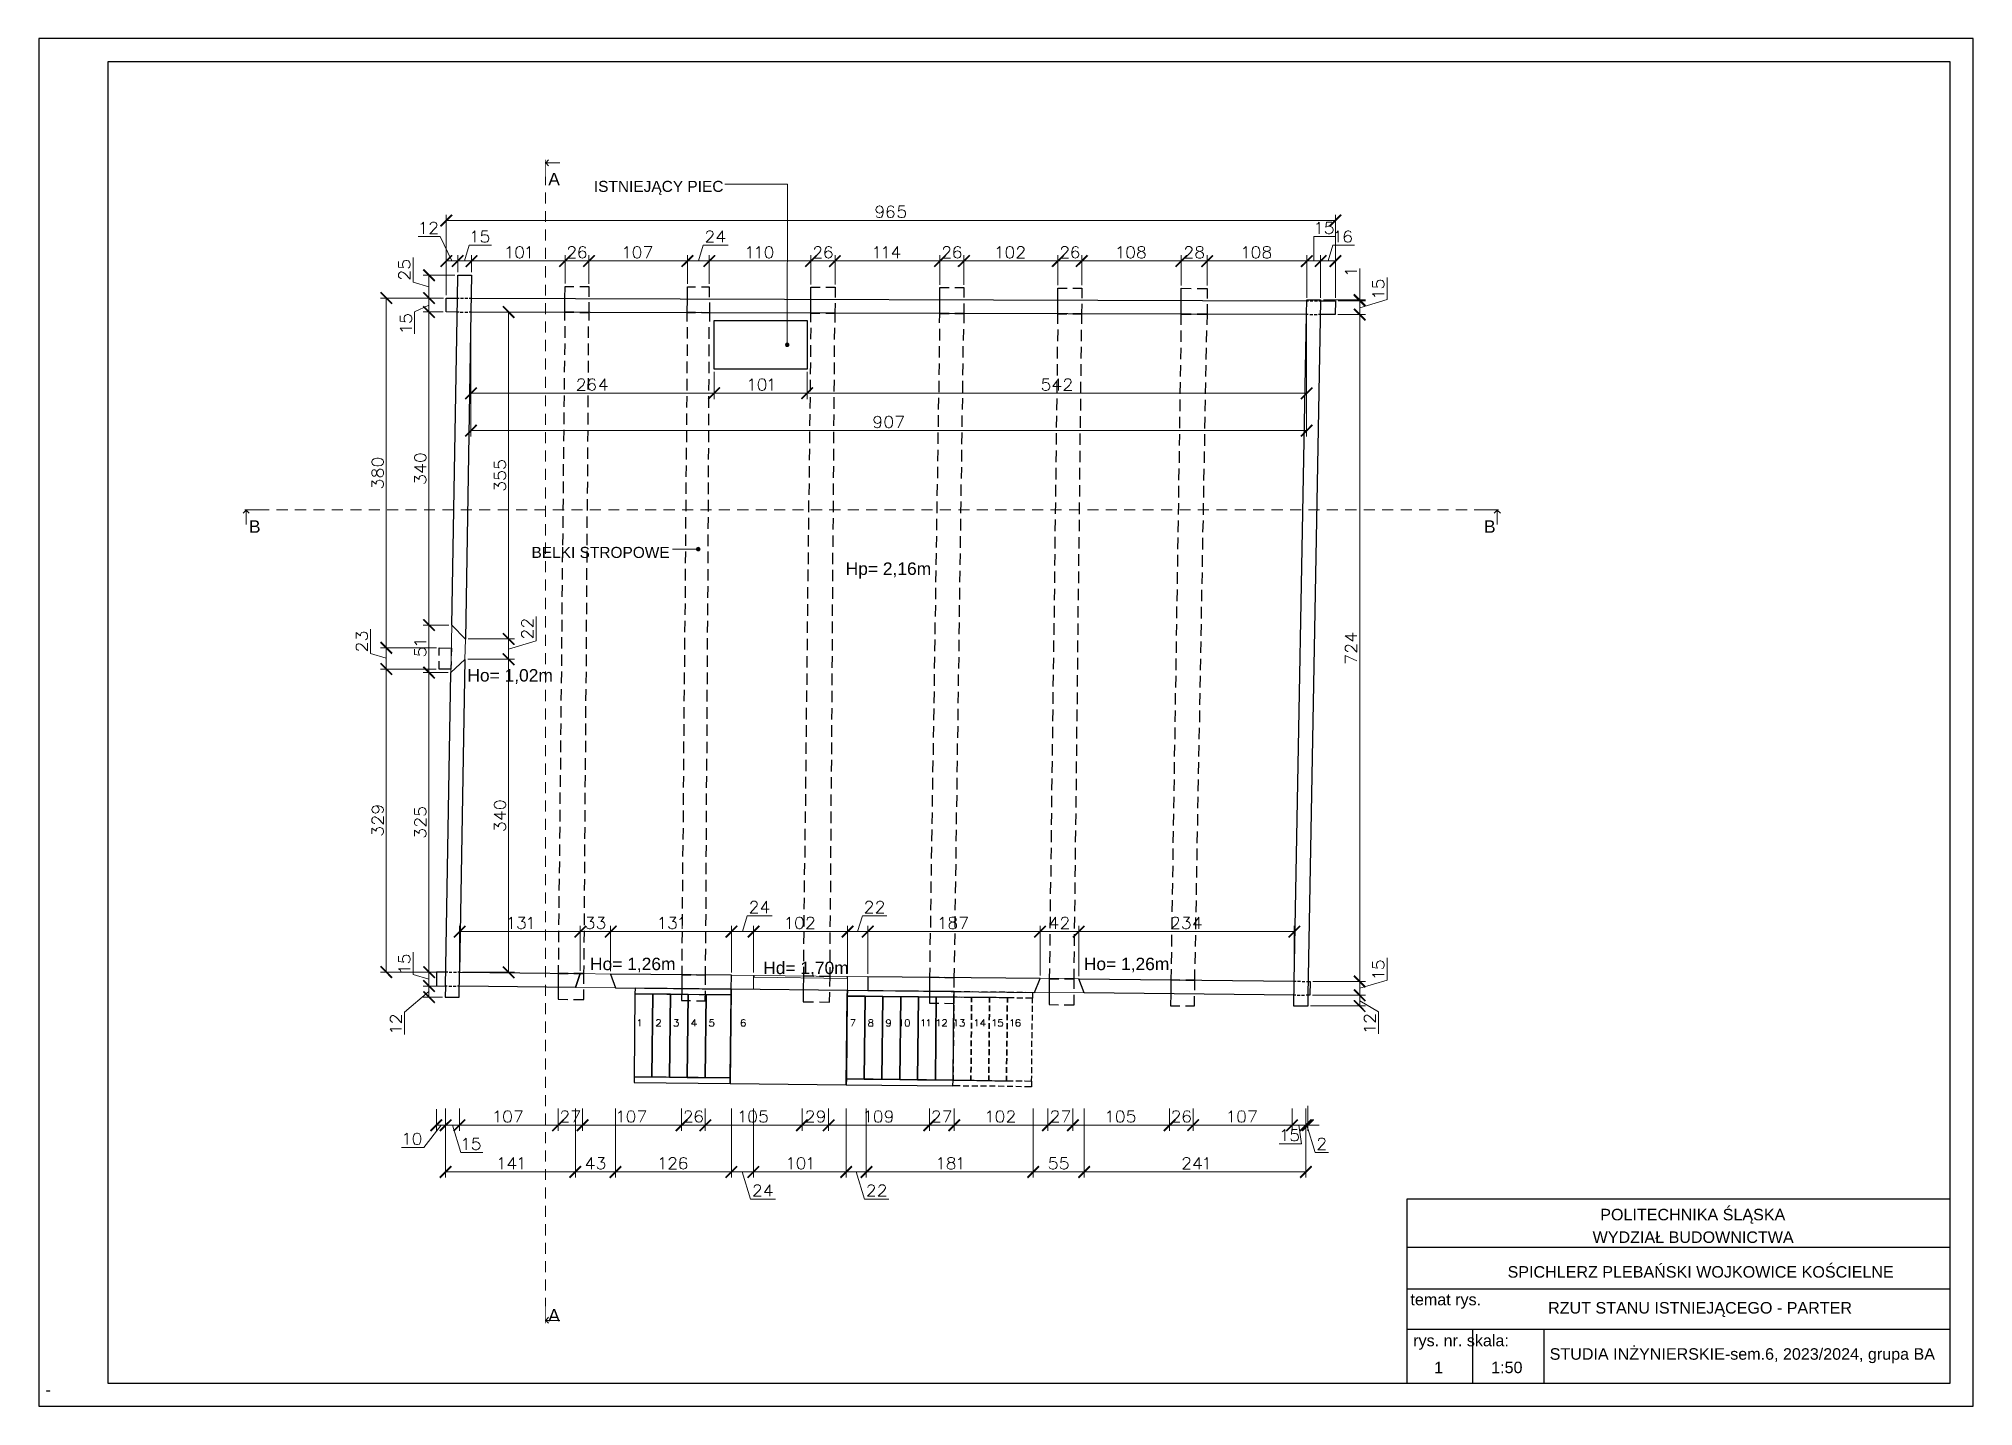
# Model space of a CAD drawing. Header units: millimetres. Extents: x 0 to 673989, y 0 to 383369.
# Drawn here: x 0 to 2100, y 0 to 1485 of the extents above; entities that cross this region are included whole.
import ezdxf

# ---------------------------------------------------------------- set-up
doc = ezdxf.new("R2010")
doc.units = ezdxf.units.MM
doc.header["$LTSCALE"] = 500
for name, color, linetype in [('PDF _280-A Dachy Powłoki', 7, 'Continuous'), ('PDF _420-K Ściany', 7, 'Continuous'), ('PDF _A_ARA_wyposazenie_opis', 7, 'Continuous'), ('PDF _A_BUD_balkon', 7, 'Continuous'), ('PDF _A_BUD_DESKI NIEWIDOCZNE', 7, 'Continuous'), ('PDF _A_BUD_drzwi', 7, 'Continuous'), ('PDF _A_BUD_slusarka', 7, 'Continuous'), ('PDF _A_BUD_ściany 1', 7, 'Continuous'), ('PDF _A_opis', 7, 'Continuous'), ('PDF _wymiary', 7, 'Continuous'), ('Tekst', 1, 'Continuous')]:
    doc.layers.add(name, color=color, linetype=linetype)
doc.layers.add('tabelka', color=3, linetype='Continuous', lineweight=15)
doc.styles.add('PDF Arial', font='arial.ttf')

msp = doc.modelspace()

# ---------------------------------------------------------------- texts
at = {"layer": 'Tekst', "lineweight": 25, "attachment_point": 7, "style": 'PDF Arial'}
for s, insert, char_height in [('A', (553.1, 1325.5), 13.5), ('ISTNIEJĄCY PIEC', (602.6, 1314.8), 11.999), ('B', (228.2, 948.3), 13.5), ('B', (1568.7, 948.3), 13.5), ('BELKI STROPOWE', (534.9, 920.8), 11.999), ('Hp= 2,16m', (875.9, 898.5), 13.5), ('Ho= 1,02m', (465.3, 784.3), 13.5), ('Ho= 1,26m', (598.4, 471), 13.5), ('Hd= 1,70m', (786.4, 466.7), 13.5), ('Ho= 1,26m', (1134.4, 471), 13.5), ('POLITECHNIKA ŚLĄSKA', (1694.9, 198.2), 12.499), ('WYDZIAŁ BUDOWNICTWA', (1686.6, 177.2), 12.499), ('SPICHLERZ PLEBAŃSKI WOJKOWICE KOŚCIELNE', (1594.3, 139.5), 12.499), ('A', (553.1, 92.1), 13.5), ('temat rys.', (1488.9, 105.9), 12.5), ('RZUT STANU ISTNIEJĄCEGO - PARTER', (1638.3, 97), 12.499), ('rys. nr. skala:', (1491.9, 61.4), 12.499), ('STUDIA INŻYNIERSKIE-sem.6, 2023/2024, grupa BA', (1640, 46.8), 12.499), ('1', (1514.5, 35.8), 12.5), ('1:50', (1576.5, 35.8), 12.5)]:
    msp.add_mtext(s, dxfattribs=dict(at, insert=insert, char_height=char_height))
at = {"layer": 'Tekst', "color": 7, "lineweight": 25, "true_color": 0xffffff, "insert": (0.5, 0.6), "char_height": 0.0398, "attachment_point": 7, "style": 'PDF Arial'}
msp.add_mtext('GSEducationalVersion', dxfattribs=at)
msp.add_mtext('GSEducationalVersion', dxfattribs=at)
msp.add_mtext('GSEducationalVersion', dxfattribs=at)

# ---------------------------------------------------------------- hatches: boundary and pattern name
at = {"layer": 'PDF _280-A Dachy Powłoki', "lineweight": 25, "true_color": 0x2a347b, "transparency": 33554559}
h = msp.add_hatch(color=177, dxfattribs=at)
h.paths.add_polyline_path([(29.6, 22.3), (29.6, 22.3), (29.6, 22.4), (29.5, 22.4), (29.5, 22.3), (29.5, 22.3), (29.5, 22.4), (29.5, 22.4)], flags=0)
h.paths.add_polyline_path([(29.6, 22.4), (29.5, 22.4), (29.5, 22.4)], flags=0)
h = msp.add_hatch(color=177, dxfattribs=at)
h.paths.add_polyline_path([(29.6, 22.3), (29.6, 22.4), (29.7, 22.4), (29.7, 22.4), (29.7, 22.4), (29.7, 22.4), (29.7, 22.4), (29.7, 22.4), (29.7, 22.4), (29.7, 22.4), (29.7, 22.4), (29.7, 22.4), (29.7, 22.4), (29.7, 22.4), (29.7, 22.4), (29.7, 22.4), (29.7, 22.4), (29.7, 22.4), (29.7, 22.4), (29.7, 22.4), (29.7, 22.4), (29.7, 22.4), (29.7, 22.4), (29.7, 22.3), (29.7, 22.3), (29.7, 22.3), (29.7, 22.4), (29.7, 22.4), (29.7, 22.4), (29.6, 22.4), (29.6, 22.4), (29.6, 22.4), (29.6, 22.4), (29.6, 22.4), (29.6, 22.4), (29.6, 22.3)], flags=0)
h.paths.add_polyline_path([(29.6, 22.4), (29.6, 22.4), (29.7, 22.4), (29.7, 22.4), (29.7, 22.4), (29.7, 22.4), (29.7, 22.4), (29.7, 22.4), (29.7, 22.4), (29.7, 22.4), (29.7, 22.4), (29.7, 22.4), (29.7, 22.4), (29.7, 22.4), (29.7, 22.4), (29.6, 22.4), (29.6, 22.4)], flags=0)
for points in [[(29.8, 22.4), (29.8, 22.4), (29.8, 22.4), (29.8, 22.3), (29.8, 22.3), (29.8, 22.3), (29.8, 22.3), (29.8, 22.3), (29.8, 22.3), (29.8, 22.3), (29.8, 22.3), (29.7, 22.3), (29.7, 22.3), (29.7, 22.3), (29.7, 22.3), (29.7, 22.4), (29.7, 22.4), (29.7, 22.4), (29.7, 22.4), (29.7, 22.4), (29.7, 22.4), (29.7, 22.4), (29.7, 22.4), (29.7, 22.4), (29.7, 22.4), (29.8, 22.4), (29.8, 22.4), (29.8, 22.4), (29.8, 22.4), (29.8, 22.4), (29.8, 22.4), (29.8, 22.4), (29.8, 22.4), (29.8, 22.4), (29.8, 22.4), (29.8, 22.4), (29.8, 22.4), (29.8, 22.4), (29.8, 22.4), (29.8, 22.4), (29.8, 22.4), (29.8, 22.4), (29.8, 22.4), (29.7, 22.4), (29.7, 22.4), (29.7, 22.4), (29.7, 22.4), (29.7, 22.4), (29.7, 22.4), (29.7, 22.4), (29.7, 22.4), (29.7, 22.4), (29.8, 22.3), (29.8, 22.3), (29.8, 22.3), (29.8, 22.3), (29.8, 22.3), (29.8, 22.4), (29.8, 22.4), (29.8, 22.4)], [(29.8, 22.3), (29.8, 22.4), (29.9, 22.4), (29.9, 22.4), (29.9, 22.4), (29.9, 22.4), (29.9, 22.4), (29.9, 22.3), (29.9, 22.3), (29.9, 22.4), (29.9, 22.4), (29.9, 22.3)], [(30.1, 22.4), (30.1, 22.4), (30.1, 22.4), (30.1, 22.3), (30.1, 22.3), (30.1, 22.3), (30.1, 22.3), (30.1, 22.3), (30.1, 22.3), (30, 22.3), (30, 22.3), (30, 22.3), (30, 22.3), (30, 22.3), (30, 22.3), (30, 22.4), (30, 22.4), (30, 22.4), (30, 22.4), (30, 22.4), (30, 22.4), (30, 22.4), (30, 22.4), (30, 22.4), (30, 22.4), (30, 22.4), (30, 22.4), (30.1, 22.4), (30.1, 22.4), (30.1, 22.4), (30.1, 22.4), (30.1, 22.4), (30.1, 22.4), (30.1, 22.4), (30.1, 22.4), (30.1, 22.4), (30.1, 22.4), (30.1, 22.4), (30.1, 22.4), (30.1, 22.4), (30, 22.4), (30, 22.4), (30, 22.4), (30, 22.4), (30, 22.4), (30, 22.4), (30, 22.4), (30, 22.4), (30, 22.4), (30, 22.4), (30, 22.4), (30, 22.4), (30, 22.3), (30, 22.3), (30, 22.3), (30.1, 22.3), (30.1, 22.3), (30.1, 22.4), (30.1, 22.4), (30.1, 22.4)], [(30.4, 22.3), (30.4, 22.4), (30.4, 22.4), (30.4, 22.4), (30.4, 22.4), (30.5, 22.4), (30.5, 22.4), (30.5, 22.4), (30.5, 22.4), (30.5, 22.3), (30.5, 22.3), (30.5, 22.4), (30.4, 22.3)], [(30.5, 22.3), (30.5, 22.4), (30.6, 22.4), (30.6, 22.4), (30.6, 22.4), (30.6, 22.4), (30.6, 22.4), (30.6, 22.4), (30.6, 22.4), (30.6, 22.3), (30.6, 22.3), (30.6, 22.3)], [(30.8, 22.4), (30.8, 22.4), (30.8, 22.4), (30.8, 22.4), (30.8, 22.3), (30.8, 22.3), (30.8, 22.3), (30.8, 22.3), (30.8, 22.3), (30.8, 22.3), (30.8, 22.3), (30.8, 22.4), (30.8, 22.4), (30.8, 22.4), (30.8, 22.4), (30.8, 22.4), (30.8, 22.4), (30.8, 22.4), (30.8, 22.4), (30.8, 22.4), (30.8, 22.4), (30.8, 22.4), (30.8, 22.4), (30.8, 22.4), (30.8, 22.4), (30.8, 22.4), (30.8, 22.4), (30.8, 22.4), (30.8, 22.4), (30.8, 22.4), (30.8, 22.4), (30.8, 22.4), (30.8, 22.4), (30.8, 22.4), (30.8, 22.4), (30.8, 22.4), (30.8, 22.4), (30.8, 22.4), (30.8, 22.4), (30.8, 22.4), (30.8, 22.4), (30.8, 22.4), (30.8, 22.4), (30.8, 22.4), (30.8, 22.4), (30.8, 22.4), (30.8, 22.4), (30.8, 22.4), (30.8, 22.4), (30.8, 22.4), (30.8, 22.4), (30.8, 22.4), (30.8, 22.4), (30.8, 22.4), (30.8, 22.4), (30.8, 22.4), (30.8, 22.4), (30.8, 22.4), (30.8, 22.4), (30.8, 22.4), (30.8, 22.4), (30.8, 22.4), (30.8, 22.4), (30.8, 22.4), (30.8, 22.4), (30.8, 22.4), (30.9, 22.4), (30.9, 22.4), (30.9, 22.4), (30.8, 22.3), (30.8, 22.3), (30.8, 22.3), (30.8, 22.3), (30.8, 22.3), (30.8, 22.3), (30.8, 22.3), (30.8, 22.3), (30.8, 22.3), (30.8, 22.3), (30.8, 22.3), (30.8, 22.3), (30.8, 22.3), (30.8, 22.3), (30.8, 22.4)], [(30.9, 22.4), (30.9, 22.4), (30.9, 22.4), (30.9, 22.4), (30.9, 22.4), (30.9, 22.3), (30.9, 22.3), (30.9, 22.3), (30.9, 22.3), (30.9, 22.3), (30.9, 22.3), (30.9, 22.3), (30.9, 22.3), (30.9, 22.3), (30.9, 22.3), (30.9, 22.3), (30.9, 22.3), (30.9, 22.3), (30.9, 22.4), (30.9, 22.4), (30.9, 22.4), (30.9, 22.4), (30.9, 22.4), (30.9, 22.3), (30.9, 22.3), (30.9, 22.3), (30.9, 22.3), (30.9, 22.4), (30.9, 22.4), (30.9, 22.4)], [(31.1, 22.3), (31.1, 22.4), (31.2, 22.4), (31.2, 22.4), (31.1, 22.4), (31.1, 22.4), (31.2, 22.4), (31.2, 22.4), (31.1, 22.4), (31.1, 22.3), (31.2, 22.3), (31.2, 22.3)], [(31.3, 22.4), (31.4, 22.4), (31.4, 22.4), (31.4, 22.4), (31.4, 22.4), (31.4, 22.4), (31.4, 22.4), (31.4, 22.3), (31.4, 22.3), (31.4, 22.3), (31.4, 22.3), (31.4, 22.3), (31.4, 22.3), (31.4, 22.3), (31.4, 22.4), (31.4, 22.4), (31.4, 22.4), (31.4, 22.4), (31.4, 22.4), (31.4, 22.4), (31.4, 22.4), (31.4, 22.4), (31.4, 22.4), (31.4, 22.4), (31.4, 22.4), (31.4, 22.3), (31.4, 22.3), (31.4, 22.3), (31.4, 22.3), (31.4, 22.3), (31.4, 22.3), (31.4, 22.3), (31.4, 22.3), (31.4, 22.3), (31.4, 22.3), (31.4, 22.3), (31.4, 22.3), (31.4, 22.3), (31.4, 22.3), (31.3, 22.3), (31.3, 22.3), (31.3, 22.4), (31.3, 22.4), (31.3, 22.4), (31.3, 22.4)], [(31.5, 22.3), (31.5, 22.4), (31.5, 22.4), (31.5, 22.4), (31.5, 22.4), (31.6, 22.4), (31.5, 22.4), (31.6, 22.3), (31.5, 22.3), (31.5, 22.4), (31.5, 22.4), (31.5, 22.3)], [(31.8, 22.4), (31.8, 22.4), (31.8, 22.4), (31.8, 22.3), (31.8, 22.3), (31.8, 22.3), (31.8, 22.3), (31.7, 22.3), (31.7, 22.3), (31.7, 22.3), (31.7, 22.3), (31.7, 22.3), (31.7, 22.3), (31.7, 22.3), (31.7, 22.3), (31.7, 22.4), (31.7, 22.4), (31.7, 22.4), (31.7, 22.4), (31.7, 22.4), (31.7, 22.4), (31.7, 22.4), (31.7, 22.4), (31.7, 22.4), (31.7, 22.4), (31.7, 22.4), (31.7, 22.4), (31.7, 22.4), (31.8, 22.4), (31.8, 22.4), (31.8, 22.4), (31.8, 22.4), (31.8, 22.4), (31.8, 22.4), (31.8, 22.4), (31.8, 22.4), (31.8, 22.4), (31.7, 22.4), (31.7, 22.4), (31.7, 22.4), (31.7, 22.4), (31.7, 22.4), (31.7, 22.4), (31.7, 22.4), (31.7, 22.4), (31.7, 22.4), (31.7, 22.4), (31.7, 22.4), (31.7, 22.4), (31.7, 22.4), (31.7, 22.4), (31.7, 22.4), (31.7, 22.3), (31.7, 22.3), (31.7, 22.3), (31.7, 22.3), (31.7, 22.3), (31.7, 22.4), (31.8, 22.4), (31.8, 22.4)], [(31.8, 22.3), (31.8, 22.4), (31.8, 22.4), (31.8, 22.4), (31.8, 22.4), (31.9, 22.4), (31.9, 22.4), (31.9, 22.4), (31.9, 22.3)], [(32, 22.4), (32, 22.4), (32, 22.4), (32, 22.4), (32, 22.4), (32, 22.3), (32, 22.3), (32, 22.3), (32, 22.3), (32, 22.3), (31.9, 22.3), (31.9, 22.3), (31.9, 22.3), (31.9, 22.3), (31.9, 22.3), (31.9, 22.3), (31.9, 22.3), (31.9, 22.3), (31.9, 22.4), (31.9, 22.4), (31.9, 22.4), (31.9, 22.4), (31.9, 22.4), (31.9, 22.3), (31.9, 22.3), (31.9, 22.3), (31.9, 22.3), (31.9, 22.4), (32, 22.4), (32, 22.4)], [(32, 22.3), (32, 22.4), (32, 22.4), (32.1, 22.4), (32.1, 22.4), (32.1, 22.4), (32.1, 22.3), (32.1, 22.3), (32, 22.4), (32, 22.3)]]:
    msp.add_hatch(color=177, dxfattribs=at).paths.add_polyline_path(points)
h = msp.add_hatch(color=177, dxfattribs=at)
h.paths.add_polyline_path([(30.2, 22.3), (30.2, 22.3), (30.2, 22.4), (30.1, 22.4), (30.1, 22.3), (30.1, 22.3), (30.1, 22.4), (30.2, 22.4)], flags=0)
h.paths.add_polyline_path([(30.2, 22.4), (30.2, 22.4), (30.1, 22.4)], flags=0)
h = msp.add_hatch(color=177, dxfattribs=at)
h.paths.add_polyline_path([(30.2, 22.4), (30.3, 22.4), (30.3, 22.4), (30.3, 22.4), (30.3, 22.4), (30.3, 22.4), (30.3, 22.4), (30.3, 22.4), (30.3, 22.4), (30.3, 22.4), (30.3, 22.4), (30.3, 22.4), (30.3, 22.4), (30.3, 22.4), (30.3, 22.4), (30.3, 22.4), (30.3, 22.4), (30.3, 22.4), (30.3, 22.3), (30.3, 22.3), (30.3, 22.3), (30.3, 22.3), (30.3, 22.3), (30.3, 22.3), (30.3, 22.3), (30.3, 22.3), (30.2, 22.3)], flags=0)
h.paths.add_polyline_path([(30.2, 22.4), (30.2, 22.3), (30.3, 22.3), (30.3, 22.3), (30.3, 22.3), (30.3, 22.3), (30.3, 22.4), (30.3, 22.4), (30.3, 22.4), (30.3, 22.4), (30.3, 22.4), (30.3, 22.4), (30.3, 22.4), (30.3, 22.4), (30.3, 22.4), (30.3, 22.4), (30.3, 22.4), (30.3, 22.4), (30.3, 22.4), (30.3, 22.4), (30.3, 22.4), (30.3, 22.4)], flags=0)
h = msp.add_hatch(color=177, dxfattribs=at)
h.paths.add_polyline_path([(30.6, 22.3), (30.6, 22.4), (30.7, 22.4), (30.7, 22.4), (30.7, 22.4), (30.7, 22.4), (30.7, 22.4), (30.7, 22.4), (30.7, 22.4), (30.7, 22.4), (30.7, 22.4), (30.7, 22.4), (30.7, 22.4), (30.7, 22.4), (30.7, 22.4), (30.7, 22.4), (30.7, 22.4), (30.7, 22.4), (30.7, 22.4), (30.7, 22.4), (30.7, 22.4), (30.7, 22.4), (30.7, 22.4), (30.7, 22.3), (30.8, 22.3), (30.7, 22.3), (30.7, 22.4), (30.7, 22.4), (30.7, 22.4), (30.7, 22.4), (30.7, 22.4), (30.7, 22.4), (30.7, 22.4), (30.7, 22.4), (30.7, 22.4), (30.7, 22.3)], flags=0)
h.paths.add_polyline_path([(30.7, 22.4), (30.7, 22.4), (30.7, 22.4), (30.7, 22.4), (30.7, 22.4), (30.7, 22.4), (30.7, 22.4), (30.7, 22.4), (30.7, 22.4), (30.7, 22.4), (30.7, 22.4), (30.7, 22.4), (30.7, 22.4), (30.7, 22.4), (30.7, 22.4), (30.7, 22.4), (30.7, 22.4)], flags=0)
h = msp.add_hatch(color=177, dxfattribs=at)
h.paths.add_polyline_path([(31.1, 22.3), (31, 22.3), (31, 22.4), (31, 22.4), (31, 22.3), (31, 22.3), (31, 22.4), (31, 22.4)], flags=0)
h.paths.add_polyline_path([(31, 22.4), (31, 22.4), (31, 22.4)], flags=0)
h = msp.add_hatch(color=177, dxfattribs=at)
h.paths.add_polyline_path([(31.2, 22.4), (31.3, 22.4), (31.3, 22.4), (31.3, 22.4), (31.3, 22.4), (31.3, 22.4), (31.3, 22.4), (31.3, 22.4), (31.3, 22.4), (31.3, 22.4), (31.3, 22.4), (31.3, 22.4), (31.3, 22.4), (31.3, 22.4), (31.3, 22.4), (31.3, 22.4), (31.3, 22.4), (31.3, 22.4), (31.3, 22.3), (31.3, 22.3), (31.3, 22.3), (31.3, 22.3), (31.3, 22.3), (31.3, 22.3), (31.3, 22.3), (31.3, 22.3), (31.2, 22.3)], flags=0)
h.paths.add_polyline_path([(31.2, 22.4), (31.2, 22.3), (31.3, 22.3), (31.3, 22.3), (31.3, 22.3), (31.3, 22.3), (31.3, 22.4), (31.3, 22.4), (31.3, 22.4), (31.3, 22.4), (31.3, 22.4), (31.3, 22.4), (31.3, 22.4), (31.3, 22.4), (31.3, 22.4), (31.3, 22.4), (31.3, 22.4), (31.3, 22.4), (31.3, 22.4), (31.3, 22.4), (31.3, 22.4), (31.3, 22.4)], flags=0)
h = msp.add_hatch(color=177, dxfattribs=at)
h.paths.add_polyline_path([(31.7, 22.3), (31.7, 22.3), (31.6, 22.4), (31.6, 22.4), (31.6, 22.3), (31.6, 22.3), (31.6, 22.4), (31.6, 22.4)], flags=0)
h.paths.add_polyline_path([(31.6, 22.4), (31.6, 22.4), (31.6, 22.4)], flags=0)
h = msp.add_hatch(color=177, dxfattribs=at)
h.paths.add_polyline_path([(32.2, 22.3), (32.2, 22.3), (32.2, 22.4), (32.1, 22.4), (32.1, 22.3), (32.1, 22.3), (32.1, 22.4), (32.2, 22.4)], flags=0)
h.paths.add_polyline_path([(32.2, 22.4), (32.2, 22.4), (32.1, 22.4)], flags=0)

# ---------------------------------------------------------------- linework, layer by layer
at = {"layer": 'PDF _280-A Dachy Powłoki', "color": 177, "lineweight": 0, "true_color": 0x2a347b, "transparency": 33554559}
msp.add_solid([(30, 22.3), (30, 22.4), (30, 22.3), (30, 22.4)], dxfattribs=at)
at = {"layer": 'PDF _420-K Ściany', "lineweight": 5}
for points in [[(8.4, 16.7), (8.4, 16.7), (8.4, 16.7), (8.4, 16.6), (8.4, 16.6), (8.4, 16.6)], [(8.4, 16.7), (8.4, 16.7), (8.4, 16.7)], [(8.4, 16.7), (8.4, 16.6), (8.4, 16.6), (8.4, 16.6), (8.4, 16.6)], [(8.4, 16.7), (8.4, 16.7), (8.4, 16.7)], [(8.4, 16.7), (8.4, 16.7), (8.4, 16.7)], [(8.4, 16.7), (8.4, 16.7), (8.4, 16.6)], [(8.4, 16.7), (8.4, 16.7), (8.4, 16.7), (8.4, 16.6)], [(8.4, 16.7), (8.4, 16.7), (8.4, 16.7)], [(8.4, 16.7), (8.4, 16.7), (8.4, 16.6), (8.4, 16.6)], [(8.4, 16.7), (8.4, 16.6), (8.4, 16.6), (8.4, 16.6), (8.4, 16.6)], [(8.4, 16.7), (8.4, 16.7), (8.4, 16.7), (8.4, 16.7), (8.4, 16.7)], [(8.5, 16.7), (8.5, 16.7), (8.4, 16.7), (8.4, 16.6), (8.4, 16.6)], [(8.5, 16.7), (8.5, 16.7), (8.5, 16.7), (8.4, 16.6), (8.4, 16.6), (8.4, 16.6)], [(8.5, 16.7), (8.5, 16.7), (8.5, 16.7), (8.5, 16.6), (8.4, 16.6), (8.4, 16.6), (8.4, 16.6)], [(8.5, 16.7), (8.5, 16.7), (8.5, 16.7), (8.5, 16.6), (8.5, 16.6), (8.5, 16.6), (8.4, 16.6), (8.4, 16.6)], [(8.4, 16.7), (8.4, 16.7)], [(8.4, 16.6), (8.4, 16.6), (8.4, 16.6)], [(8.4, 16.6), (8.4, 16.6)], [(8.4, 16.6), (8.4, 16.6), (8.4, 16.6), (8.4, 16.6), (8.4, 16.6), (8.4, 16.6), (8.4, 16.6), (8.4, 16.6), (8.4, 16.6), (8.4, 16.6), (8.4, 16.6)], [(8.4, 16.6), (8.4, 16.6), (8.4, 16.6), (8.4, 16.6)], [(8.4, 16.6), (8.4, 16.6)], [(8.4, 16.6), (8.4, 16.6), (8.4, 16.6), (8.4, 16.6), (8.4, 16.6), (8.4, 16.6), (8.4, 16.6), (8.4, 16.6)], [(8.4, 16.6), (8.4, 16.6), (8.4, 16.6), (8.4, 16.6), (8.4, 16.6), (8.4, 16.6), (8.4, 16.6), (8.4, 16.6), (8.4, 16.6), (8.4, 16.6), (8.4, 16.6), (8.4, 16.6)], [(8.4, 16.6), (8.4, 16.6), (8.4, 16.6)], [(8.4, 16.6), (8.4, 16.6), (8.4, 16.6), (8.4, 16.6), (8.4, 16.6)], [(8.4, 16.6), (8.4, 16.6)], [(8.4, 16.6), (8.4, 16.6)], [(8.4, 16.6), (8.4, 16.6)], [(8.6, 16.7), (8.6, 16.7), (8.6, 16.7), (8.6, 16.7), (8.6, 16.7), (8.6, 16.7), (8.6, 16.7), (8.6, 16.6), (8.5, 16.6), (8.5, 16.6), (8.5, 16.6)], [(8.6, 16.7), (8.6, 16.7), (8.6, 16.7), (8.6, 16.7), (8.6, 16.6), (8.6, 16.6), (8.6, 16.6), (8.5, 16.6), (8.5, 16.6)], [(8.5, 16.7), (8.5, 16.7), (8.5, 16.7), (8.5, 16.6), (8.5, 16.6), (8.5, 16.6)], [(8.5, 16.7), (8.5, 16.7), (8.5, 16.7), (8.5, 16.6), (8.5, 16.6), (8.5, 16.6), (8.5, 16.6)], [(8.5, 16.7), (8.5, 16.7), (8.5, 16.7), (8.5, 16.6), (8.5, 16.6), (8.5, 16.6), (8.5, 16.6)], [(8.5, 16.7), (8.5, 16.7), (8.5, 16.7), (8.5, 16.7), (8.5, 16.7), (8.5, 16.7), (8.5, 16.7), (8.5, 16.6), (8.5, 16.6), (8.5, 16.6), (8.5, 16.6)], [(8.6, 16.7), (8.6, 16.7), (8.6, 16.7), (8.5, 16.7), (8.5, 16.6), (8.5, 16.6), (8.5, 16.6), (8.5, 16.6), (8.5, 16.6), (8.5, 16.6), (8.5, 16.6), (8.5, 16.6), (8.5, 16.6)], [(8.5, 16.7), (8.5, 16.7), (8.5, 16.7), (8.5, 16.7), (8.5, 16.7), (8.5, 16.7), (8.5, 16.6), (8.5, 16.6)], [(8.5, 16.6), (8.5, 16.6), (8.5, 16.6), (8.5, 16.6), (8.5, 16.6), (8.5, 16.6)], [(8.6, 16.7), (8.6, 16.7), (8.6, 16.7), (8.6, 16.7), (8.6, 16.7), (8.6, 16.7), (8.6, 16.7), (8.6, 16.7), (8.6, 16.7), (8.6, 16.6), (8.6, 16.6), (8.6, 16.6), (8.6, 16.6), (8.6, 16.6), (8.6, 16.6), (8.6, 16.6)], [(8.6, 16.7), (8.6, 16.7), (8.6, 16.6), (8.6, 16.6), (8.6, 16.6), (8.6, 16.6), (8.6, 16.6)], [(8.7, 16.7), (8.6, 16.7), (8.6, 16.7), (8.6, 16.6), (8.6, 16.6), (8.6, 16.6), (8.6, 16.6), (8.6, 16.6)], [(8.7, 16.7), (8.7, 16.7), (8.7, 16.7), (8.7, 16.7), (8.7, 16.7), (8.7, 16.7), (8.7, 16.6), (8.7, 16.6), (8.6, 16.6), (8.6, 16.6), (8.6, 16.6), (8.6, 16.6), (8.6, 16.6), (8.6, 16.6), (8.6, 16.6), (8.6, 16.6), (8.6, 16.6), (8.6, 16.6)], [(8.6, 16.7), (8.6, 16.7), (8.6, 16.7), (8.6, 16.6), (8.6, 16.6), (8.6, 16.6), (8.6, 16.6)], [(8.6, 16.7), (8.6, 16.7), (8.6, 16.7), (8.6, 16.6), (8.6, 16.6), (8.6, 16.6), (8.6, 16.6), (8.6, 16.6), (8.6, 16.6), (8.6, 16.6), (8.6, 16.6), (8.6, 16.6), (8.6, 16.6)], [(8.6, 16.7), (8.6, 16.7), (8.6, 16.7), (8.6, 16.7), (8.6, 16.6), (8.6, 16.6), (8.6, 16.6), (8.6, 16.6), (8.6, 16.6), (8.6, 16.6)], [(8.6, 16.6), (8.6, 16.7), (8.6, 16.7), (8.6, 16.7), (8.6, 16.7)], [(8.6, 16.7), (8.6, 16.7)], [(8.6, 16.6), (8.6, 16.6), (8.6, 16.6), (8.6, 16.6), (8.6, 16.6), (8.6, 16.6), (8.6, 16.6), (8.6, 16.6), (8.6, 16.6), (8.6, 16.6), (8.6, 16.6)], [(8.7, 16.6), (8.7, 16.6), (8.7, 16.6), (8.7, 16.6), (8.7, 16.6)], [(8.7, 16.7), (8.7, 16.6), (8.7, 16.6), (8.7, 16.6), (8.7, 16.6), (8.7, 16.6)], [(8.7, 16.6), (8.7, 16.6), (8.7, 16.6), (8.7, 16.6), (8.7, 16.6), (8.7, 16.6), (8.7, 16.6), (8.7, 16.6), (8.7, 16.6), (8.7, 16.6)], [(8.6, 16.6), (8.7, 16.6), (8.7, 16.6), (8.7, 16.6), (8.7, 16.6), (8.7, 16.7), (8.7, 16.7), (8.7, 16.7), (8.7, 16.7)], [(8.7, 16.6), (8.7, 16.6), (8.7, 16.6), (8.7, 16.6), (8.7, 16.7), (8.7, 16.7), (8.7, 16.7), (8.7, 16.7), (8.7, 16.7)], [(8.7, 16.7), (8.7, 16.7), (8.7, 16.7), (8.7, 16.7), (8.7, 16.7), (8.7, 16.7), (8.7, 16.7), (8.7, 16.7), (8.7, 16.6)], [(8.8, 16.7), (8.8, 16.7), (8.8, 16.7), (8.8, 16.7), (8.8, 16.6), (8.8, 16.6), (8.8, 16.6), (8.7, 16.6), (8.7, 16.6)], [(8.7, 16.7), (8.7, 16.7), (8.7, 16.7), (8.7, 16.7), (8.7, 16.7), (8.7, 16.7), (8.7, 16.7), (8.7, 16.7), (8.7, 16.7)], [(8.7, 16.7), (8.7, 16.7), (8.7, 16.7), (8.7, 16.6)], [(8.7, 16.7), (8.7, 16.7), (8.7, 16.6)], [(8.7, 16.7), (8.7, 16.7), (8.7, 16.6), (8.7, 16.6)], [(8.8, 16.7), (8.8, 16.7), (8.7, 16.7), (8.7, 16.6), (8.7, 16.6)], [(8.8, 16.7), (8.8, 16.7), (8.8, 16.7), (8.8, 16.6), (8.7, 16.6)], [(8.7, 16.7), (8.7, 16.7)], [(8.7, 16.7), (8.7, 16.7)], [(8.7, 16.6), (8.7, 16.6), (8.7, 16.6), (8.7, 16.6), (8.7, 16.6), (8.7, 16.6), (8.7, 16.6), (8.7, 16.6), (8.7, 16.6), (8.7, 16.6)], [(8.7, 16.6), (8.7, 16.6), (8.7, 16.6)], [(8.7, 16.6), (8.7, 16.6)], [(8.7, 16.6), (8.7, 16.6), (8.7, 16.6), (8.7, 16.6), (8.7, 16.6), (8.7, 16.6), (8.7, 16.6), (8.7, 16.6), (8.7, 16.6), (8.7, 16.6), (8.7, 16.6)], [(8.7, 16.6), (8.7, 16.6), (8.7, 16.6), (8.7, 16.6), (8.7, 16.6)], [(8.7, 16.6), (8.7, 16.6), (8.7, 16.6), (8.7, 16.6), (8.7, 16.6), (8.7, 16.6), (8.7, 16.6)], [(8.7, 16.6), (8.7, 16.6), (8.7, 16.6), (8.7, 16.6), (8.7, 16.6), (8.7, 16.6), (8.7, 16.6), (8.7, 16.6), (8.7, 16.6)], [(8.9, 16.7), (8.8, 16.7), (8.8, 16.7), (8.8, 16.6), (8.8, 16.6), (8.8, 16.6)], [(8.9, 16.7), (8.9, 16.7), (8.9, 16.7), (8.8, 16.6), (8.8, 16.6), (8.8, 16.6), (8.8, 16.6)], [(8.9, 16.7), (8.9, 16.7), (8.9, 16.7), (8.9, 16.6), (8.8, 16.6), (8.8, 16.6), (8.8, 16.6)], [(8.9, 16.7), (8.9, 16.7), (8.9, 16.7), (8.9, 16.7), (8.9, 16.7), (8.9, 16.7), (8.9, 16.7), (8.9, 16.6), (8.9, 16.6), (8.9, 16.6), (8.8, 16.6), (8.8, 16.6)], [(8.8, 16.7), (8.8, 16.7), (8.8, 16.7), (8.8, 16.6), (8.8, 16.6), (8.8, 16.6)], [(8.8, 16.7), (8.8, 16.7), (8.8, 16.7), (8.8, 16.6), (8.8, 16.6), (8.8, 16.6), (8.8, 16.6)], [(8.8, 16.7), (8.8, 16.7), (8.8, 16.7), (8.8, 16.6), (8.8, 16.6), (8.8, 16.6), (8.8, 16.6)], [(8.8, 16.7), (8.8, 16.7), (8.8, 16.7), (8.8, 16.6), (8.8, 16.6), (8.8, 16.6), (8.8, 16.6), (8.8, 16.6)], [(8.8, 16.7), (8.8, 16.7), (8.8, 16.7), (8.8, 16.7), (8.8, 16.7), (8.8, 16.6), (8.8, 16.6)], [(8.8, 16.6), (8.8, 16.6), (8.8, 16.6), (8.8, 16.6), (8.8, 16.6), (8.8, 16.6)], [(9, 16.7), (9, 16.7), (9, 16.7), (9, 16.7), (9, 16.7), (9, 16.7), (9, 16.7), (9, 16.7), (9, 16.7), (9, 16.6), (9, 16.6), (9, 16.6), (8.9, 16.6), (8.9, 16.6), (8.9, 16.6), (8.9, 16.6)], [(9, 16.7), (9, 16.7), (9, 16.6), (9, 16.6), (9, 16.6), (8.9, 16.6), (8.9, 16.6)], [(8.9, 16.7), (8.9, 16.7), (8.9, 16.7), (8.9, 16.7), (8.9, 16.7), (8.9, 16.7), (8.9, 16.6), (8.9, 16.6), (8.9, 16.6), (8.9, 16.6)], [(8.9, 16.7), (8.9, 16.7), (8.9, 16.7), (8.9, 16.7), (8.9, 16.6), (8.9, 16.6), (8.9, 16.6), (8.9, 16.6), (8.9, 16.6)], [(8.9, 16.7), (8.9, 16.7), (8.9, 16.6), (8.9, 16.6), (8.9, 16.6), (8.9, 16.6), (8.9, 16.6)], [(8.9, 16.7), (8.9, 16.7), (8.9, 16.7), (8.9, 16.6), (8.9, 16.6), (8.9, 16.6), (8.9, 16.6), (8.9, 16.6), (8.9, 16.6), (8.9, 16.6), (8.9, 16.6), (8.9, 16.6), (8.9, 16.6)], [(9, 16.7), (9, 16.7), (8.9, 16.7), (8.9, 16.7), (8.9, 16.6), (8.9, 16.6), (8.9, 16.6), (8.9, 16.6), (8.9, 16.6), (8.9, 16.6), (8.9, 16.6)], [(8.9, 16.7), (8.9, 16.7), (8.9, 16.7), (8.9, 16.7), (8.9, 16.6), (8.9, 16.6), (8.9, 16.6), (8.9, 16.6), (8.9, 16.6), (8.9, 16.6), (8.9, 16.6), (8.9, 16.6), (8.9, 16.6)], [(9, 16.6), (9, 16.6), (9, 16.6), (8.9, 16.6), (8.9, 16.6), (8.9, 16.6), (8.9, 16.6), (8.9, 16.6), (8.9, 16.6), (8.9, 16.6), (8.9, 16.6)], [(9, 16.6), (9, 16.6), (9, 16.6), (9, 16.6), (9, 16.6)], [(9, 16.7), (9, 16.6), (9, 16.6), (9, 16.6), (9, 16.6), (9, 16.6)], [(9, 16.6), (9, 16.6), (9, 16.6), (9, 16.6), (9, 16.6), (9, 16.6), (9, 16.6), (9, 16.6), (9, 16.6), (9, 16.6), (9, 16.6)], [(9, 16.7), (9, 16.7), (9, 16.7), (9, 16.6), (9, 16.6), (9, 16.6), (9, 16.6), (9, 16.6)], [(9, 16.7), (9, 16.7), (9, 16.7), (9, 16.7), (9, 16.7), (9, 16.7), (9, 16.6), (9, 16.6), (9, 16.6), (9, 16.6), (9, 16.6), (9, 16.6), (9, 16.6), (9, 16.6), (9, 16.6), (9, 16.6), (9, 16.6), (9, 16.6), (9, 16.6)], [(9, 16.6), (9, 16.6), (9, 16.6), (9, 16.6), (9, 16.6), (9, 16.7), (9, 16.7), (9, 16.7), (9, 16.7)], [(9, 16.6), (9, 16.6), (9, 16.6), (9, 16.6), (9, 16.7), (9, 16.7), (9, 16.7), (9, 16.7), (9, 16.7)], [(9, 16.7), (9, 16.7), (9, 16.7), (9, 16.7), (9, 16.7), (9, 16.7), (9, 16.7), (9, 16.7), (9, 16.6)], [(9, 16.6), (9, 16.7), (9, 16.7), (9, 16.7), (9, 16.7)], [(9, 16.7), (9, 16.7)], [(9, 16.7), (9, 16.7), (9, 16.7), (9, 16.7), (9, 16.7), (9, 16.7), (9, 16.7), (9, 16.7), (9, 16.7)], [(9.1, 16.7), (9.1, 16.7), (9.1, 16.7), (9, 16.6)], [(9, 16.7), (9, 16.7)], [(9, 16.7), (9, 16.7)], [(9, 16.6), (9, 16.6), (9, 16.6), (9, 16.6), (9, 16.6), (9, 16.6), (9, 16.6), (9, 16.6), (9, 16.6), (9, 16.6), (9, 16.6)], [(9, 16.6), (9, 16.6), (9, 16.6), (9.1, 16.6), (9.1, 16.6)], [(9.2, 16.7), (9.2, 16.7), (9.2, 16.7), (9.2, 16.6), (9.2, 16.6), (9.1, 16.6)], [(9.1, 16.7), (9.1, 16.7), (9.1, 16.7), (9.1, 16.6), (9.1, 16.6), (9.1, 16.6), (9.1, 16.6), (9.1, 16.6)], [(9.1, 16.7), (9.1, 16.7), (9.1, 16.6), (9.1, 16.6), (9.1, 16.6)], [(9.1, 16.7), (9.1, 16.7), (9.1, 16.7), (9.1, 16.6), (9.1, 16.6), (9.1, 16.6), (9.1, 16.6)], [(9.2, 16.7), (9.2, 16.7), (9.1, 16.7), (9.1, 16.6), (9.1, 16.6), (9.1, 16.6), (9.1, 16.6)], [(9.2, 16.7), (9.2, 16.7), (9.2, 16.7), (9.1, 16.6), (9.1, 16.6), (9.1, 16.6), (9.1, 16.6), (9.1, 16.6)], [(9.1, 16.7), (9.1, 16.7), (9.1, 16.6)], [(9.1, 16.7), (9.1, 16.7), (9.1, 16.6), (9.1, 16.6)], [(9.1, 16.7), (9.1, 16.7), (9.1, 16.7), (9.1, 16.6), (9.1, 16.6)], [(9.1, 16.7), (9.1, 16.7), (9.1, 16.7), (9.1, 16.6), (9.1, 16.6)], [(9.1, 16.6), (9.1, 16.6), (9.1, 16.6), (9.1, 16.6), (9.1, 16.6), (9.1, 16.6), (9.1, 16.6), (9.1, 16.6), (9.1, 16.6), (9.1, 16.6)], [(9.1, 16.6), (9.1, 16.6), (9.1, 16.6)], [(9.1, 16.6), (9.1, 16.6)], [(9.1, 16.6), (9.1, 16.6), (9.1, 16.6), (9.1, 16.6), (9.1, 16.6), (9.1, 16.6), (9.1, 16.6)], [(9.2, 16.6), (9.2, 16.6), (9.1, 16.6), (9.1, 16.6), (9.1, 16.6), (9.1, 16.6)], [(9.1, 16.6), (9.1, 16.6), (9.1, 16.6), (9.1, 16.6), (9.1, 16.6), (9.1, 16.6), (9.1, 16.6), (9.1, 16.6), (9.1, 16.6)], [(9.3, 16.7), (9.3, 16.7), (9.3, 16.7), (9.3, 16.7), (9.2, 16.7), (9.2, 16.7), (9.2, 16.6), (9.2, 16.6), (9.2, 16.6), (9.2, 16.6)], [(9.3, 16.7), (9.3, 16.7), (9.3, 16.7), (9.3, 16.7), (9.2, 16.6), (9.2, 16.6), (9.2, 16.6), (9.2, 16.6), (9.2, 16.6)], [(9.3, 16.7), (9.3, 16.7), (9.3, 16.6), (9.2, 16.6), (9.2, 16.6), (9.2, 16.6), (9.2, 16.6)], [(9.3, 16.7), (9.3, 16.7), (9.3, 16.7), (9.3, 16.6), (9.3, 16.6), (9.3, 16.6), (9.3, 16.6), (9.3, 16.6), (9.3, 16.6), (9.3, 16.6), (9.3, 16.6), (9.2, 16.6), (9.2, 16.6)], [(9.2, 16.7), (9.2, 16.7), (9.2, 16.7), (9.2, 16.6), (9.2, 16.6), (9.2, 16.6), (9.2, 16.6)], [(9.2, 16.7), (9.2, 16.7), (9.2, 16.6), (9.2, 16.6), (9.2, 16.6), (9.2, 16.6)], [(9.2, 16.7), (9.2, 16.7), (9.2, 16.7), (9.2, 16.7), (9.2, 16.7), (9.2, 16.7), (9.2, 16.6), (9.2, 16.6), (9.2, 16.6), (9.2, 16.6), (9.2, 16.6)], [(9.2, 16.7), (9.2, 16.7), (9.2, 16.7), (9.2, 16.7), (9.2, 16.6), (9.2, 16.6), (9.2, 16.6), (9.2, 16.6), (9.2, 16.6), (9.2, 16.6), (9.2, 16.6), (9.2, 16.6), (9.2, 16.6)], [(9.2, 16.7), (9.2, 16.7), (9.2, 16.7), (9.2, 16.7), (9.2, 16.7), (9.2, 16.6), (9.2, 16.6)], [(9.4, 16.6), (9.4, 16.6), (9.3, 16.6), (9.3, 16.6), (9.3, 16.6)], [(9.4, 16.7), (9.4, 16.6), (9.4, 16.6), (9.4, 16.6), (9.4, 16.6), (9.3, 16.6)], [(9.3, 16.7), (9.3, 16.7), (9.3, 16.7), (9.3, 16.7), (9.3, 16.7), (9.3, 16.7), (9.3, 16.7), (9.3, 16.7), (9.3, 16.7), (9.3, 16.6), (9.3, 16.6), (9.3, 16.6), (9.3, 16.6), (9.3, 16.6), (9.3, 16.6), (9.3, 16.6)], [(9.3, 16.7), (9.3, 16.7), (9.3, 16.6), (9.3, 16.6), (9.3, 16.6), (9.3, 16.6), (9.3, 16.6)], [(9.3, 16.7), (9.3, 16.7), (9.3, 16.7), (9.3, 16.6), (9.3, 16.6), (9.3, 16.6), (9.3, 16.6), (9.3, 16.6)], [(9.3, 16.7), (9.3, 16.7), (9.3, 16.7), (9.3, 16.7), (9.3, 16.7), (9.3, 16.6), (9.3, 16.6), (9.3, 16.6), (9.3, 16.6), (9.3, 16.6), (9.3, 16.6), (9.3, 16.6), (9.3, 16.6), (9.3, 16.6), (9.3, 16.6), (9.3, 16.6), (9.3, 16.6), (9.3, 16.6)], [(9.3, 16.6), (9.3, 16.6), (9.3, 16.6), (9.3, 16.6), (9.3, 16.6), (9.3, 16.7), (9.4, 16.7), (9.4, 16.7), (9.4, 16.7)], [(9.3, 16.7), (9.3, 16.7), (9.3, 16.7), (9.3, 16.6), (9.3, 16.6), (9.3, 16.6), (9.3, 16.6), (9.3, 16.6), (9.3, 16.6), (9.3, 16.6)], [(9.3, 16.6), (9.3, 16.7), (9.3, 16.7), (9.3, 16.7), (9.3, 16.7)], [(9.3, 16.7), (9.3, 16.7)], [(9.3, 16.6), (9.3, 16.6), (9.3, 16.6), (9.3, 16.6), (9.3, 16.6), (9.3, 16.6), (9.3, 16.6), (9.3, 16.6), (9.3, 16.6), (9.3, 16.6), (9.3, 16.6)], [(9.3, 16.6), (9.3, 16.6), (9.3, 16.6), (9.3, 16.6), (9.3, 16.6), (9.3, 16.6), (9.3, 16.6), (9.3, 16.6), (9.3, 16.6), (9.3, 16.6), (9.3, 16.6)], [(9.4, 16.6), (9.4, 16.6), (9.4, 16.6), (9.4, 16.6), (9.4, 16.6), (9.4, 16.6), (9.4, 16.6), (9.4, 16.6), (9.4, 16.6), (9.4, 16.6), (9.4, 16.6), (9.4, 16.6)], [(9.3, 16.6), (9.4, 16.6), (9.4, 16.6), (9.4, 16.6), (9.4, 16.7), (9.4, 16.7), (9.4, 16.7), (9.4, 16.7), (9.4, 16.7)], [(9.4, 16.7), (9.4, 16.7), (9.4, 16.7), (9.4, 16.7), (9.4, 16.7), (9.4, 16.7), (9.4, 16.7), (9.4, 16.7), (9.4, 16.6)], [(9.5, 16.7), (9.5, 16.7), (9.4, 16.7), (9.4, 16.6), (9.4, 16.6), (9.4, 16.6), (9.4, 16.6), (9.4, 16.6)], [(9.5, 16.7), (9.5, 16.7), (9.4, 16.6), (9.4, 16.6), (9.4, 16.6)], [(9.5, 16.7), (9.5, 16.7), (9.5, 16.7), (9.5, 16.6), (9.5, 16.6), (9.4, 16.6), (9.4, 16.6)], [(9.4, 16.7), (9.4, 16.7), (9.4, 16.7), (9.4, 16.7), (9.4, 16.7), (9.4, 16.7), (9.4, 16.7), (9.4, 16.7)], [(9.4, 16.7), (9.4, 16.7), (9.4, 16.7), (9.4, 16.6)], [(9.4, 16.7), (9.4, 16.7), (9.4, 16.6)], [(9.4, 16.7), (9.4, 16.7), (9.4, 16.6), (9.4, 16.6)], [(9.4, 16.7), (9.4, 16.7), (9.4, 16.7), (9.4, 16.6), (9.4, 16.6)], [(9.4, 16.7), (9.4, 16.7), (9.4, 16.6), (9.4, 16.6)], [(9.4, 16.7), (9.4, 16.7)], [(9.4, 16.7), (9.4, 16.7)], [(9.4, 16.6), (9.4, 16.6), (9.4, 16.6), (9.4, 16.6), (9.4, 16.6), (9.4, 16.6), (9.4, 16.6), (9.4, 16.6), (9.4, 16.6), (9.4, 16.6)], [(9.4, 16.6), (9.4, 16.6), (9.4, 16.6)], [(9.4, 16.6), (9.4, 16.6), (9.4, 16.6)], [(9.4, 16.6), (9.4, 16.6), (9.4, 16.6), (9.4, 16.6), (9.4, 16.6)], [(9.4, 16.6), (9.4, 16.6), (9.4, 16.6), (9.4, 16.6), (9.4, 16.6), (9.4, 16.6), (9.4, 16.6)], [(9.4, 16.6), (9.4, 16.6), (9.4, 16.6), (9.4, 16.6), (9.4, 16.6), (9.4, 16.6), (9.4, 16.6), (9.4, 16.6), (9.4, 16.6)], [(9.6, 16.7), (9.6, 16.7), (9.6, 16.7), (9.6, 16.7), (9.6, 16.7), (9.6, 16.6), (9.6, 16.6), (9.5, 16.6), (9.5, 16.6)], [(9.5, 16.7), (9.5, 16.7), (9.5, 16.7), (9.5, 16.6), (9.5, 16.6), (9.5, 16.6)], [(9.5, 16.7), (9.5, 16.7), (9.5, 16.7), (9.5, 16.6), (9.5, 16.6), (9.5, 16.6), (9.5, 16.6)], [(9.6, 16.7), (9.5, 16.7), (9.5, 16.6), (9.5, 16.6), (9.5, 16.6), (9.5, 16.6)], [(9.6, 16.7), (9.6, 16.7), (9.6, 16.7), (9.6, 16.7), (9.6, 16.7), (9.6, 16.7), (9.5, 16.6), (9.5, 16.6), (9.5, 16.6), (9.5, 16.6), (9.5, 16.6)], [(9.6, 16.7), (9.6, 16.7), (9.6, 16.7), (9.6, 16.7), (9.6, 16.6), (9.6, 16.6), (9.6, 16.6), (9.5, 16.6), (9.5, 16.6), (9.5, 16.6), (9.5, 16.6), (9.5, 16.6), (9.5, 16.6)], [(9.5, 16.7), (9.5, 16.7), (9.5, 16.7), (9.5, 16.6), (9.5, 16.6), (9.5, 16.6), (9.5, 16.6)], [(9.5, 16.7), (9.5, 16.7), (9.5, 16.7), (9.5, 16.6), (9.5, 16.6), (9.5, 16.6), (9.5, 16.6), (9.5, 16.6)], [(9.5, 16.7), (9.5, 16.7), (9.5, 16.7), (9.5, 16.7), (9.5, 16.7), (9.5, 16.6), (9.5, 16.6)], [(9.5, 16.6), (9.5, 16.6)], [(9.5, 16.6), (9.5, 16.6), (9.5, 16.6), (9.5, 16.6), (9.5, 16.6), (9.5, 16.6)], [(9.7, 16.7), (9.7, 16.7), (9.7, 16.7), (9.7, 16.7), (9.7, 16.7), (9.7, 16.7), (9.6, 16.7), (9.6, 16.7), (9.6, 16.7), (9.6, 16.6), (9.6, 16.6), (9.6, 16.6), (9.6, 16.6), (9.6, 16.6), (9.6, 16.6), (9.6, 16.6)], [(9.7, 16.7), (9.7, 16.7), (9.6, 16.6), (9.6, 16.6), (9.6, 16.6), (9.6, 16.6), (9.6, 16.6)], [(9.7, 16.7), (9.7, 16.7), (9.7, 16.7), (9.7, 16.6), (9.6, 16.6), (9.6, 16.6), (9.6, 16.6), (9.6, 16.6), (9.6, 16.6)], [(9.6, 16.7), (9.6, 16.7), (9.6, 16.7), (9.6, 16.7), (9.6, 16.6), (9.6, 16.6), (9.6, 16.6), (9.6, 16.6), (9.6, 16.6)], [(9.6, 16.7), (9.6, 16.7), (9.6, 16.6), (9.6, 16.6), (9.6, 16.6), (9.6, 16.6), (9.6, 16.6)], [(9.6, 16.7), (9.6, 16.7), (9.6, 16.7), (9.6, 16.6), (9.6, 16.6), (9.6, 16.6), (9.6, 16.6), (9.6, 16.6), (9.6, 16.6), (9.6, 16.6), (9.6, 16.6), (9.6, 16.6), (9.6, 16.6)], [(9.6, 16.7), (9.6, 16.7), (9.6, 16.7), (9.6, 16.6), (9.6, 16.6), (9.6, 16.6), (9.6, 16.6), (9.6, 16.6), (9.6, 16.6), (9.6, 16.6)], [(9.6, 16.6), (9.6, 16.7), (9.6, 16.7), (9.6, 16.7), (9.6, 16.7)], [(9.6, 16.6), (9.6, 16.6), (9.6, 16.6), (9.6, 16.6), (9.6, 16.6), (9.6, 16.6), (9.6, 16.6), (9.6, 16.6), (9.6, 16.6), (9.6, 16.6), (9.6, 16.6)], [(9.7, 16.6), (9.7, 16.6), (9.7, 16.6), (9.7, 16.6), (9.7, 16.6)], [(9.7, 16.7), (9.7, 16.6), (9.7, 16.6), (9.7, 16.6), (9.7, 16.6), (9.7, 16.6)], [(9.7, 16.6), (9.7, 16.6), (9.7, 16.6), (9.7, 16.6), (9.7, 16.6), (9.7, 16.6), (9.7, 16.6), (9.7, 16.6), (9.7, 16.6), (9.7, 16.6), (9.7, 16.6), (9.7, 16.6)], [(9.7, 16.7), (9.7, 16.7), (9.7, 16.7), (9.7, 16.7), (9.7, 16.7), (9.7, 16.6), (9.7, 16.6), (9.7, 16.6), (9.7, 16.6), (9.7, 16.6), (9.7, 16.6), (9.7, 16.6), (9.7, 16.6), (9.7, 16.6), (9.7, 16.6), (9.7, 16.6), (9.7, 16.6), (9.7, 16.6)], [(9.7, 16.6), (9.7, 16.6), (9.7, 16.6), (9.7, 16.6), (9.7, 16.6), (9.7, 16.7), (9.7, 16.7), (9.7, 16.7), (9.7, 16.7)], [(9.7, 16.6), (9.7, 16.6), (9.7, 16.6), (9.7, 16.6), (9.7, 16.7), (9.7, 16.7), (9.7, 16.7), (9.7, 16.7), (9.7, 16.7)], [(9.7, 16.7), (9.7, 16.7), (9.7, 16.7), (9.7, 16.7), (9.7, 16.7), (9.7, 16.7), (9.7, 16.7), (9.7, 16.7), (9.7, 16.6)], [(9.7, 16.7), (9.7, 16.7)], [(9.7, 16.7), (9.7, 16.7), (9.7, 16.7), (9.7, 16.7), (9.7, 16.7), (9.7, 16.7), (9.7, 16.7), (9.7, 16.7)], [(9.7, 16.7), (9.7, 16.7), (9.7, 16.7), (9.7, 16.6)], [(9.8, 16.7), (9.7, 16.7), (9.7, 16.6)], [(9.8, 16.7), (9.8, 16.7), (9.8, 16.6), (9.7, 16.6)], [(9.8, 16.7), (9.8, 16.7), (9.8, 16.7), (9.8, 16.6), (9.7, 16.6)], [(9.7, 16.7), (9.7, 16.7)], [(9.7, 16.7), (9.7, 16.7)], [(9.7, 16.6), (9.7, 16.6), (9.7, 16.6), (9.7, 16.6), (9.7, 16.6), (9.7, 16.6), (9.7, 16.6), (9.7, 16.6), (9.7, 16.6), (9.7, 16.6)], [(9.8, 16.6), (9.7, 16.6), (9.7, 16.6)], [(9.7, 16.6), (9.7, 16.6)], [(9.7, 16.6), (9.7, 16.6), (9.7, 16.6), (9.7, 16.6), (9.7, 16.6), (9.7, 16.6), (9.7, 16.6), (9.7, 16.6), (9.7, 16.6), (9.7, 16.6), (9.7, 16.6)], [(9.7, 16.6), (9.7, 16.6), (9.7, 16.6), (9.7, 16.6), (9.7, 16.6)], [(9.7, 16.6), (9.7, 16.6), (9.7, 16.6), (9.7, 16.6), (9.7, 16.6), (9.7, 16.6), (9.7, 16.6)], [(9.9, 16.7), (9.9, 16.7), (9.9, 16.7), (9.8, 16.6), (9.8, 16.6), (9.8, 16.6)], [(9.9, 16.7), (9.9, 16.7), (9.9, 16.7), (9.9, 16.6), (9.9, 16.6), (9.8, 16.6), (9.8, 16.6)], [(9.9, 16.7), (9.9, 16.7), (9.9, 16.6), (9.9, 16.6), (9.9, 16.6), (9.8, 16.6), (9.8, 16.6)], [(9.8, 16.7), (9.8, 16.7), (9.8, 16.7), (9.8, 16.6), (9.8, 16.6), (9.8, 16.6), (9.8, 16.6), (9.8, 16.6)], [(9.8, 16.7), (9.8, 16.7), (9.8, 16.6), (9.8, 16.6), (9.8, 16.6)], [(9.8, 16.7), (9.8, 16.7), (9.8, 16.7), (9.8, 16.6), (9.8, 16.6), (9.8, 16.6), (9.8, 16.6)], [(9.8, 16.7), (9.8, 16.7), (9.8, 16.7), (9.8, 16.6), (9.8, 16.6), (9.8, 16.6), (9.8, 16.6)], [(9.8, 16.7), (9.8, 16.7), (9.8, 16.7), (9.8, 16.6), (9.8, 16.6), (9.8, 16.6), (9.8, 16.6), (9.8, 16.6)], [(9.9, 16.7), (9.9, 16.7), (9.9, 16.7), (9.8, 16.7), (9.8, 16.7), (9.8, 16.6), (9.8, 16.6)], [(9.8, 16.7), (9.8, 16.7), (9.8, 16.6), (9.8, 16.6)], [(9.8, 16.6), (9.8, 16.6), (9.8, 16.6)], [(9.8, 16.6), (9.8, 16.6), (9.8, 16.6), (9.8, 16.6), (9.8, 16.6), (9.8, 16.6)], [(9.8, 16.6), (9.8, 16.6), (9.8, 16.6), (9.8, 16.6), (9.8, 16.6), (9.8, 16.6), (9.8, 16.6), (9.8, 16.6), (9.8, 16.6)], [(9.9, 16.7), (9.9, 16.7), (9.9, 16.7), (9.9, 16.7), (9.9, 16.7), (9.9, 16.6), (9.9, 16.6), (9.9, 16.6), (9.9, 16.6)], [(9.9, 16.7), (9.9, 16.7), (9.9, 16.7), (9.9, 16.7), (9.9, 16.6), (9.9, 16.6), (9.9, 16.6), (9.9, 16.6), (9.9, 16.6)], [(9.9, 16.7), (9.9, 16.7), (9.9, 16.6), (9.9, 16.6), (9.9, 16.6), (9.9, 16.6), (9.9, 16.6)], [(10, 16.7), (10, 16.7), (9.9, 16.7), (9.9, 16.6), (9.9, 16.6), (9.9, 16.6), (9.9, 16.6), (9.9, 16.6), (9.9, 16.6), (9.9, 16.6), (9.9, 16.6), (9.9, 16.6), (9.9, 16.6), (9.9, 16.6)], [(10, 16.7), (10, 16.7), (10, 16.7), (10, 16.6), (10, 16.6), (10, 16.6), (9.9, 16.6), (9.9, 16.6), (9.9, 16.6), (9.9, 16.6)], [(9.9, 16.7), (9.9, 16.7), (9.9, 16.7), (9.9, 16.7), (9.9, 16.7), (9.9, 16.7), (9.9, 16.6), (9.9, 16.6), (9.9, 16.6), (9.9, 16.6), (9.9, 16.6)], [(9.9, 16.7), (9.9, 16.7), (9.9, 16.7), (9.9, 16.7), (9.9, 16.6), (9.9, 16.6), (9.9, 16.6), (9.9, 16.6), (9.9, 16.6), (9.9, 16.6), (9.9, 16.6), (9.9, 16.6), (9.9, 16.6)], [(10, 16.6), (10, 16.6), (10, 16.6), (10, 16.6), (10, 16.6), (10, 16.6), (10, 16.6), (10, 16.6), (10, 16.6), (9.9, 16.6), (9.9, 16.6)], [(9.9, 16.6), (9.9, 16.6)], [(10, 16.7), (10, 16.7), (10, 16.7), (10, 16.7), (10, 16.6), (10, 16.6), (10, 16.6), (10, 16.6), (10, 16.6), (10, 16.6)], [(10, 16.7), (10, 16.7), (10, 16.7), (10, 16.7), (10, 16.7), (10, 16.6), (10, 16.6), (10, 16.6), (10, 16.6), (10, 16.6), (10, 16.6), (10, 16.6), (10, 16.6), (10, 16.6), (10, 16.6), (10, 16.6), (10, 16.6), (10, 16.6), (10, 16.6)], [(10, 16.6), (10, 16.6), (10, 16.6), (10, 16.6), (10, 16.6)], [(10.1, 16.7), (10.1, 16.6), (10, 16.6), (10, 16.6), (10, 16.6), (10, 16.6), (10, 16.6)], [(10.1, 16.6), (10.1, 16.6), (10.1, 16.6), (10.1, 16.6), (10.1, 16.6), (10.1, 16.6), (10, 16.6), (10, 16.6), (10, 16.6), (10, 16.6), (10, 16.6), (10, 16.6), (10, 16.6)], [(10, 16.7), (10, 16.7), (10, 16.7), (10, 16.7), (10, 16.7), (10, 16.7), (10, 16.7), (10, 16.7), (10, 16.7), (10, 16.6), (10, 16.6), (10, 16.6), (10, 16.6), (10, 16.6), (10, 16.6), (10, 16.6)], [(10, 16.7), (10, 16.7), (10, 16.6), (10, 16.6), (10, 16.6), (10, 16.6), (10, 16.6)], [(10, 16.7), (10, 16.7), (10, 16.7), (10, 16.6), (10, 16.6), (10, 16.6), (10, 16.6), (10, 16.6), (10, 16.6)], [(10, 16.7), (10, 16.7), (10, 16.7), (10, 16.7), (10, 16.7), (10, 16.6), (10, 16.6), (10, 16.6), (10, 16.6), (10, 16.6), (10, 16.6), (10, 16.6), (10, 16.6), (10, 16.6), (10, 16.6), (10, 16.6), (10, 16.6), (10, 16.6)], [(10.1, 16.7), (10.1, 16.7), (10.1, 16.7), (10.1, 16.7), (10, 16.7), (10, 16.7), (10, 16.7), (10, 16.7), (10, 16.6)], [(10, 16.6), (10, 16.7), (10, 16.7), (10, 16.7), (10, 16.7)], [(10, 16.7), (10, 16.7)], [(10.1, 16.7), (10.1, 16.7), (10.1, 16.7), (10.1, 16.6), (10.1, 16.6), (10.1, 16.6), (10.1, 16.6), (10.1, 16.6)], [(10.1, 16.7), (10.1, 16.7), (10.1, 16.6), (10.1, 16.6), (10.1, 16.6)], [(10.2, 16.7), (10.2, 16.7), (10.2, 16.7), (10.1, 16.6), (10.1, 16.6), (10.1, 16.6), (10.1, 16.6)], [(10.2, 16.7), (10.2, 16.7), (10.2, 16.6), (10.1, 16.6), (10.1, 16.6), (10.1, 16.6)], [(10.2, 16.7), (10.2, 16.7), (10.2, 16.7), (10.2, 16.6), (10.2, 16.6), (10.2, 16.6), (10.1, 16.6), (10.1, 16.6)], [(10.1, 16.7), (10.1, 16.7), (10.1, 16.7), (10.1, 16.7), (10.1, 16.7), (10.1, 16.7), (10.1, 16.7)], [(10.1, 16.7), (10.1, 16.7), (10.1, 16.7), (10.1, 16.6)], [(10.1, 16.7), (10.1, 16.7), (10.1, 16.6)], [(10.1, 16.7), (10.1, 16.7), (10.1, 16.6), (10.1, 16.6)], [(10.1, 16.7), (10.1, 16.7), (10.1, 16.7), (10.1, 16.6), (10.1, 16.6)], [(10.1, 16.7), (10.1, 16.7), (10.1, 16.6), (10.1, 16.6)], [(10.1, 16.7), (10.1, 16.7)], [(10.1, 16.6), (10.1, 16.6)], [(10.1, 16.6), (10.1, 16.6), (10.1, 16.6)], [(10.1, 16.6), (10.1, 16.6), (10.1, 16.6)], [(10.1, 16.6), (10.1, 16.6), (10.1, 16.6), (10.1, 16.6), (10.1, 16.6)], [(10.1, 16.6), (10.1, 16.6), (10.1, 16.6), (10.1, 16.6), (10.1, 16.6), (10.1, 16.6), (10.1, 16.6)], [(10.1, 16.6), (10.1, 16.6), (10.1, 16.6), (10.1, 16.6), (10.1, 16.6), (10.1, 16.6), (10.1, 16.6), (10.1, 16.6), (10.1, 16.6)], [(10.1, 16.6), (10.1, 16.6), (10.1, 16.6), (10.1, 16.6), (10.1, 16.6), (10.1, 16.6), (10.1, 16.6), (10.1, 16.6), (10.1, 16.6)], [(10.3, 16.7), (10.3, 16.7), (10.3, 16.7), (10.3, 16.7), (10.3, 16.6), (10.2, 16.6), (10.2, 16.6), (10.2, 16.6)], [(10.3, 16.7), (10.3, 16.7), (10.3, 16.7), (10.3, 16.7), (10.3, 16.6), (10.3, 16.6), (10.3, 16.6), (10.2, 16.6), (10.2, 16.6), (10.2, 16.6)], [(10.3, 16.7), (10.3, 16.7), (10.3, 16.6), (10.3, 16.6), (10.3, 16.6), (10.2, 16.6), (10.2, 16.6)], [(10.2, 16.7), (10.2, 16.7), (10.2, 16.7), (10.2, 16.6), (10.2, 16.6), (10.2, 16.6)], [(10.2, 16.7), (10.2, 16.7), (10.2, 16.6), (10.2, 16.6), (10.2, 16.6), (10.2, 16.6)], [(10.2, 16.7), (10.2, 16.7), (10.2, 16.6), (10.2, 16.6), (10.2, 16.6), (10.2, 16.6), (10.2, 16.6)], [(10.2, 16.7), (10.2, 16.7), (10.2, 16.7), (10.2, 16.7), (10.2, 16.7), (10.2, 16.7), (10.2, 16.6), (10.2, 16.6), (10.2, 16.6), (10.2, 16.6), (10.2, 16.6)], [(10.3, 16.7), (10.3, 16.7), (10.3, 16.7), (10.2, 16.7), (10.2, 16.6), (10.2, 16.6), (10.2, 16.6), (10.2, 16.6), (10.2, 16.6), (10.2, 16.6), (10.2, 16.6), (10.2, 16.6), (10.2, 16.6)], [(10.2, 16.7), (10.2, 16.7), (10.2, 16.7), (10.2, 16.7), (10.2, 16.7), (10.2, 16.6), (10.2, 16.6)], [(10.2, 16.6), (10.2, 16.6)], [(10.2, 16.6), (10.2, 16.6), (10.2, 16.6), (10.2, 16.6), (10.2, 16.6), (10.2, 16.6)], [(10.3, 16.7), (10.3, 16.7), (10.3, 16.7), (10.3, 16.7), (10.3, 16.7), (10.3, 16.7), (10.3, 16.7), (10.3, 16.7), (10.3, 16.7), (10.3, 16.6), (10.3, 16.6), (10.3, 16.6), (10.3, 16.6), (10.3, 16.6), (10.3, 16.6), (10.3, 16.6)], [(10.3, 16.7), (10.3, 16.7), (10.3, 16.6), (10.3, 16.6), (10.3, 16.6), (10.3, 16.6), (10.3, 16.6)], [(10.3, 16.7), (10.3, 16.7), (10.3, 16.7), (10.3, 16.6), (10.3, 16.6), (10.3, 16.6), (10.3, 16.6), (10.3, 16.6), (10.3, 16.6)], [(10.4, 16.7), (10.4, 16.7), (10.4, 16.7), (10.4, 16.7), (10.4, 16.7), (10.3, 16.6), (10.3, 16.6), (10.3, 16.6), (10.3, 16.6), (10.3, 16.6), (10.3, 16.6), (10.3, 16.6), (10.3, 16.6), (10.3, 16.6), (10.3, 16.6), (10.3, 16.6), (10.3, 16.6), (10.3, 16.6)], [(10.3, 16.6), (10.4, 16.6), (10.4, 16.6), (10.4, 16.6), (10.4, 16.6), (10.4, 16.7), (10.4, 16.7), (10.4, 16.7)], [(10.3, 16.7), (10.3, 16.7), (10.3, 16.6), (10.3, 16.6), (10.3, 16.6), (10.3, 16.6), (10.3, 16.6), (10.3, 16.6), (10.3, 16.6), (10.3, 16.6), (10.3, 16.6), (10.3, 16.6), (10.3, 16.6)], [(10.3, 16.7), (10.3, 16.7), (10.3, 16.7), (10.3, 16.6), (10.3, 16.6), (10.3, 16.6), (10.3, 16.6), (10.3, 16.6), (10.3, 16.6), (10.3, 16.6)], [(10.3, 16.6), (10.3, 16.7), (10.3, 16.7), (10.3, 16.7)], [(10.3, 16.6), (10.3, 16.6)], [(10.3, 16.6), (10.3, 16.6), (10.3, 16.6), (10.3, 16.6), (10.3, 16.6), (10.3, 16.6), (10.3, 16.6), (10.3, 16.6), (10.3, 16.6), (10.3, 16.6), (10.3, 16.6)], [(10.4, 16.7), (10.4, 16.7), (10.4, 16.7), (10.4, 16.7), (10.4, 16.7), (10.4, 16.7), (10.4, 16.7), (10.4, 16.7), (10.4, 16.6), (10.4, 16.6), (10.4, 16.6), (10.4, 16.6), (10.4, 16.6)], [(10.4, 16.7), (10.4, 16.6), (10.4, 16.6), (10.4, 16.6), (10.4, 16.6), (10.4, 16.6), (10.4, 16.6)], [(10.4, 16.6), (10.4, 16.6), (10.4, 16.6), (10.4, 16.6), (10.4, 16.6), (10.4, 16.6), (10.4, 16.6), (10.4, 16.6), (10.4, 16.6), (10.4, 16.6), (10.4, 16.6), (10.4, 16.6), (10.4, 16.6), (10.4, 16.6)], [(10.4, 16.6), (10.4, 16.6), (10.4, 16.6), (10.4, 16.6), (10.4, 16.7), (10.4, 16.7), (10.4, 16.7), (10.4, 16.7), (10.4, 16.7)], [(10.5, 16.7), (10.5, 16.7), (10.5, 16.7), (10.5, 16.6), (10.5, 16.6), (10.4, 16.6), (10.4, 16.6), (10.4, 16.6)], [(10.5, 16.7), (10.5, 16.7), (10.5, 16.6), (10.5, 16.6), (10.4, 16.6)], [(10.4, 16.7), (10.4, 16.7), (10.4, 16.7), (10.4, 16.7), (10.4, 16.7), (10.4, 16.7), (10.4, 16.7)], [(10.4, 16.7), (10.4, 16.7), (10.4, 16.7), (10.4, 16.6)], [(10.4, 16.7), (10.4, 16.7), (10.4, 16.6)], [(10.4, 16.7), (10.4, 16.7), (10.4, 16.6), (10.4, 16.6)], [(10.5, 16.7), (10.5, 16.7), (10.4, 16.7), (10.4, 16.6), (10.4, 16.6)], [(10.5, 16.7), (10.5, 16.7), (10.4, 16.6), (10.4, 16.6)], [(10.4, 16.7), (10.4, 16.7)], [(10.4, 16.6), (10.4, 16.6)], [(10.4, 16.6), (10.4, 16.6), (10.4, 16.6)], [(10.4, 16.6), (10.4, 16.6), (10.4, 16.6)], [(10.4, 16.6), (10.4, 16.6)], [(10.4, 16.6), (10.4, 16.6), (10.4, 16.6), (10.4, 16.6), (10.4, 16.6), (10.4, 16.6), (10.4, 16.6), (10.4, 16.6), (10.4, 16.6), (10.4, 16.6), (10.4, 16.6)], [(10.4, 16.6), (10.4, 16.6), (10.4, 16.6), (10.4, 16.6), (10.4, 16.6), (10.4, 16.6)], [(10.4, 16.6), (10.4, 16.6), (10.4, 16.6), (10.4, 16.6), (10.4, 16.6), (10.4, 16.6), (10.4, 16.6), (10.4, 16.6)], [(10.4, 16.6), (10.4, 16.6), (10.4, 16.6), (10.4, 16.6), (10.4, 16.6), (10.4, 16.6), (10.4, 16.6), (10.4, 16.6), (10.4, 16.6)], [(10.4, 16.6), (10.4, 16.6), (10.4, 16.6), (10.4, 16.6), (10.4, 16.6), (10.4, 16.6), (10.4, 16.6), (10.4, 16.6), (10.4, 16.6)], [(10.5, 16.7), (10.5, 16.7), (10.5, 16.6), (10.5, 16.6), (10.5, 16.6)], [(10.6, 16.7), (10.6, 16.7), (10.5, 16.6), (10.5, 16.6), (10.5, 16.6), (10.5, 16.6)], [(10.6, 16.7), (10.6, 16.7), (10.6, 16.6), (10.5, 16.6), (10.5, 16.6), (10.5, 16.6), (10.5, 16.6)], [(10.6, 16.7), (10.6, 16.7), (10.6, 16.7), (10.6, 16.7), (10.6, 16.7), (10.6, 16.6), (10.6, 16.6), (10.5, 16.6), (10.5, 16.6), (10.5, 16.6)], [(10.5, 16.7), (10.5, 16.7), (10.5, 16.7), (10.5, 16.6), (10.5, 16.6), (10.5, 16.6), (10.5, 16.6)], [(10.5, 16.7), (10.5, 16.7), (10.5, 16.6), (10.5, 16.6), (10.5, 16.6), (10.5, 16.6)], [(10.5, 16.7), (10.5, 16.7), (10.5, 16.6), (10.5, 16.6), (10.5, 16.6), (10.5, 16.6), (10.5, 16.6)], [(10.5, 16.7), (10.5, 16.7), (10.5, 16.7), (10.5, 16.7), (10.5, 16.6), (10.5, 16.6)], [(10.6, 16.6), (10.5, 16.6)], [(10.5, 16.6), (10.5, 16.6), (10.5, 16.6), (10.5, 16.6), (10.5, 16.6), (10.5, 16.6)], [(10.7, 16.7), (10.7, 16.7), (10.7, 16.7), (10.7, 16.7), (10.7, 16.7), (10.7, 16.7), (10.7, 16.7), (10.7, 16.7), (10.7, 16.7), (10.7, 16.6), (10.7, 16.6), (10.7, 16.6), (10.6, 16.6), (10.6, 16.6), (10.6, 16.6), (10.6, 16.6)], [(10.7, 16.7), (10.7, 16.7), (10.7, 16.6), (10.7, 16.6), (10.7, 16.6), (10.6, 16.6), (10.6, 16.6)], [(10.6, 16.7), (10.6, 16.7), (10.6, 16.7), (10.6, 16.7), (10.6, 16.6), (10.6, 16.6), (10.6, 16.6), (10.6, 16.6)], [(10.6, 16.7), (10.6, 16.7), (10.6, 16.7), (10.6, 16.6), (10.6, 16.6), (10.6, 16.6), (10.6, 16.6), (10.6, 16.6), (10.6, 16.6)], [(10.6, 16.7), (10.6, 16.7), (10.6, 16.6), (10.6, 16.6), (10.6, 16.6), (10.6, 16.6), (10.6, 16.6)], [(10.6, 16.7), (10.6, 16.7), (10.6, 16.6), (10.6, 16.6), (10.6, 16.6), (10.6, 16.6), (10.6, 16.6), (10.6, 16.6), (10.6, 16.6), (10.6, 16.6), (10.6, 16.6), (10.6, 16.6), (10.6, 16.6)], [(10.6, 16.7), (10.6, 16.7), (10.6, 16.7), (10.6, 16.6), (10.6, 16.6), (10.6, 16.6), (10.6, 16.6), (10.6, 16.6), (10.6, 16.6), (10.6, 16.6), (10.6, 16.6)], [(10.6, 16.7), (10.6, 16.7), (10.6, 16.7), (10.6, 16.7), (10.6, 16.6), (10.6, 16.6), (10.6, 16.6), (10.6, 16.6), (10.6, 16.6), (10.6, 16.6), (10.6, 16.6), (10.6, 16.6), (10.6, 16.6)], [(10.7, 16.6), (10.7, 16.6), (10.6, 16.6), (10.6, 16.6), (10.6, 16.6), (10.6, 16.6), (10.6, 16.6), (10.6, 16.6), (10.6, 16.6), (10.6, 16.6), (10.6, 16.6)], [(10.7, 16.7), (10.7, 16.7), (10.7, 16.7), (10.7, 16.7), (10.7, 16.7), (10.7, 16.7), (10.7, 16.7), (10.7, 16.7), (10.7, 16.6), (10.7, 16.6), (10.7, 16.6), (10.7, 16.6), (10.7, 16.6)], [(10.7, 16.7), (10.7, 16.6), (10.7, 16.6), (10.7, 16.6), (10.7, 16.6), (10.7, 16.6), (10.7, 16.6)], [(10.7, 16.6), (10.7, 16.6), (10.7, 16.6), (10.7, 16.6), (10.7, 16.6), (10.7, 16.6), (10.7, 16.6), (10.7, 16.6), (10.7, 16.6), (10.7, 16.6), (10.7, 16.6), (10.7, 16.6), (10.7, 16.6), (10.7, 16.6)], [(10.7, 16.7), (10.7, 16.7), (10.7, 16.7), (10.7, 16.6), (10.7, 16.6), (10.7, 16.6), (10.7, 16.6), (10.7, 16.6), (10.7, 16.6)], [(10.7, 16.7), (10.7, 16.7), (10.7, 16.7), (10.7, 16.7), (10.7, 16.7), (10.7, 16.6), (10.7, 16.6), (10.7, 16.6), (10.7, 16.6), (10.7, 16.6), (10.7, 16.6), (10.7, 16.6), (10.7, 16.6), (10.7, 16.6), (10.7, 16.6), (10.7, 16.6), (10.7, 16.6), (10.7, 16.6)], [(10.7, 16.6), (10.7, 16.6), (10.7, 16.6), (10.7, 16.6), (10.7, 16.6), (10.7, 16.7), (10.7, 16.7), (10.7, 16.7)], [(10.7, 16.6), (10.7, 16.6), (10.7, 16.6), (10.7, 16.6), (10.7, 16.7), (10.7, 16.7), (10.7, 16.7), (10.7, 16.7), (10.7, 16.7)], [(10.7, 16.6), (10.7, 16.7), (10.7, 16.7), (10.7, 16.7)], [(10.7, 16.7), (10.7, 16.7), (10.7, 16.7), (10.7, 16.7), (10.7, 16.7), (10.7, 16.7), (10.7, 16.7)], [(10.8, 16.7), (10.8, 16.7), (10.7, 16.7), (10.7, 16.6)], [(10.7, 16.7), (10.7, 16.7)], [(10.7, 16.6), (10.7, 16.6), (10.7, 16.6)], [(10.7, 16.6), (10.7, 16.6), (10.7, 16.6), (10.7, 16.6), (10.7, 16.6), (10.7, 16.6), (10.7, 16.6), (10.7, 16.6), (10.7, 16.6), (10.7, 16.6), (10.7, 16.6)], [(10.7, 16.6), (10.7, 16.6), (10.7, 16.6), (10.7, 16.6), (10.7, 16.6), (10.8, 16.6)], [(10.7, 16.6), (10.7, 16.6), (10.7, 16.6), (10.8, 16.6), (10.8, 16.6), (10.8, 16.6), (10.8, 16.6), (10.8, 16.6)], [(10.9, 16.7), (10.9, 16.7), (10.9, 16.6), (10.8, 16.6), (10.8, 16.6)], [(10.8, 16.7), (10.8, 16.7), (10.8, 16.7), (10.8, 16.6), (10.8, 16.6), (10.8, 16.6), (10.8, 16.6), (10.8, 16.6)], [(10.8, 16.7), (10.8, 16.7), (10.8, 16.6), (10.8, 16.6), (10.8, 16.6)], [(10.8, 16.7), (10.8, 16.7), (10.8, 16.7), (10.8, 16.6), (10.8, 16.6), (10.8, 16.6), (10.8, 16.6)], [(10.8, 16.7), (10.8, 16.7), (10.8, 16.6), (10.8, 16.6), (10.8, 16.6), (10.8, 16.6)], [(10.9, 16.7), (10.9, 16.7), (10.8, 16.6), (10.8, 16.6), (10.8, 16.6), (10.8, 16.6), (10.8, 16.6)], [(10.8, 16.7), (10.8, 16.7), (10.8, 16.6)], [(10.8, 16.7), (10.8, 16.7), (10.8, 16.6), (10.8, 16.6)], [(10.8, 16.7), (10.8, 16.7), (10.8, 16.7), (10.8, 16.6), (10.8, 16.6)], [(10.8, 16.7), (10.8, 16.7), (10.8, 16.6), (10.8, 16.6)], [(10.8, 16.6), (10.8, 16.6)], [(10.8, 16.6), (10.8, 16.6), (10.8, 16.6)], [(10.8, 16.6), (10.8, 16.6), (10.8, 16.6)], [(10.8, 16.6), (10.8, 16.6)], [(10.8, 16.6), (10.8, 16.6), (10.8, 16.6), (10.8, 16.6), (10.8, 16.6), (10.8, 16.6), (10.8, 16.6), (10.8, 16.6), (10.8, 16.6)], [(10.9, 16.6), (10.8, 16.6), (10.8, 16.6), (10.8, 16.6), (10.8, 16.6), (10.8, 16.6)], [(10.8, 16.6), (10.8, 16.6), (10.8, 16.6), (10.8, 16.6), (10.8, 16.6), (10.8, 16.6), (10.8, 16.6), (10.8, 16.6), (10.8, 16.6)], [(10.9, 16.7), (10.9, 16.7), (10.9, 16.7), (10.9, 16.7), (10.9, 16.6), (10.9, 16.6), (10.9, 16.6), (10.9, 16.6)], [(11, 16.7), (11, 16.7), (10.9, 16.7), (10.9, 16.6), (10.9, 16.6), (10.9, 16.6), (10.9, 16.6), (10.9, 16.6), (10.9, 16.6)], [(11, 16.7), (11, 16.7), (11, 16.6), (10.9, 16.6), (10.9, 16.6), (10.9, 16.6), (10.9, 16.6)], [(11, 16.7), (11, 16.7), (11, 16.6), (11, 16.6), (11, 16.6), (11, 16.6), (11, 16.6), (11, 16.6), (11, 16.6), (10.9, 16.6), (10.9, 16.6), (10.9, 16.6), (10.9, 16.6)], [(11, 16.7), (11, 16.7), (11, 16.7), (11, 16.6), (11, 16.6), (11, 16.6), (11, 16.6), (11, 16.6), (11, 16.6), (10.9, 16.6), (10.9, 16.6)], [(10.9, 16.7), (10.9, 16.7), (10.9, 16.6), (10.9, 16.6), (10.9, 16.6), (10.9, 16.6)], [(10.9, 16.7), (10.9, 16.7), (10.9, 16.6), (10.9, 16.6), (10.9, 16.6), (10.9, 16.6), (10.9, 16.6)], [(10.9, 16.7), (10.9, 16.7), (10.9, 16.7), (10.9, 16.7), (10.9, 16.7), (10.9, 16.6), (10.9, 16.6), (10.9, 16.6), (10.9, 16.6), (10.9, 16.6)], [(10.9, 16.7), (10.9, 16.7), (10.9, 16.7), (10.9, 16.7), (10.9, 16.6), (10.9, 16.6), (10.9, 16.6), (10.9, 16.6), (10.9, 16.6), (10.9, 16.6), (10.9, 16.6), (10.9, 16.6), (10.9, 16.6)], [(10.9, 16.7), (10.9, 16.7), (10.9, 16.7), (10.9, 16.7), (10.9, 16.6), (10.9, 16.6)], [(10.9, 16.6), (10.9, 16.6)], [(11.1, 16.7), (11.1, 16.7), (11.1, 16.7), (11.1, 16.7), (11.1, 16.7), (11.1, 16.7), (11.1, 16.7), (11.1, 16.7), (11.1, 16.6), (11.1, 16.6), (11, 16.6), (11, 16.6), (11, 16.6)], [(11.1, 16.7), (11.1, 16.6), (11.1, 16.6), (11.1, 16.6), (11.1, 16.6), (11, 16.6), (11, 16.6)], [(11, 16.7), (11, 16.7), (11, 16.7), (11, 16.7), (11, 16.7), (11, 16.7), (11, 16.7), (11, 16.7), (11, 16.6), (11, 16.6), (11, 16.6), (11, 16.6), (11, 16.6), (11, 16.6), (11, 16.6), (11, 16.6)], [(11, 16.7), (11, 16.7), (11, 16.6), (11, 16.6), (11, 16.6), (11, 16.6), (11, 16.6)], [(11, 16.7), (11, 16.7), (11, 16.7), (11, 16.6), (11, 16.6), (11, 16.6), (11, 16.6), (11, 16.6), (11, 16.6), (11, 16.6)], [(11, 16.7), (11, 16.7), (11, 16.7), (11, 16.7), (11, 16.6), (11, 16.6), (11, 16.6), (11, 16.6), (11, 16.6), (11, 16.6), (11, 16.6), (11, 16.6), (11, 16.6), (11, 16.6), (11, 16.6), (11, 16.6), (11, 16.6)], [(11, 16.6), (11, 16.6), (11, 16.6), (11, 16.6), (11, 16.6), (11, 16.7), (11.1, 16.7), (11.1, 16.7)], [(11, 16.6), (11.1, 16.6), (11.1, 16.6), (11.1, 16.6), (11.1, 16.7), (11.1, 16.7), (11.1, 16.7), (11.1, 16.7), (11.1, 16.7)], [(11, 16.6), (11, 16.7), (11, 16.7), (11, 16.7)], [(11, 16.6), (11, 16.6), (11, 16.6)], [(11, 16.6), (11, 16.6), (11, 16.6), (11, 16.6), (11, 16.6), (11, 16.6), (11, 16.6), (11, 16.6), (11, 16.6), (11, 16.6), (11, 16.6)], [(11, 16.6), (11, 16.6), (11, 16.6), (11, 16.6), (11, 16.6), (11, 16.6), (11, 16.6), (11, 16.6), (11, 16.6), (11, 16.6), (11, 16.6)], [(11.1, 16.6), (11.1, 16.6), (11.1, 16.6), (11.1, 16.6), (11.1, 16.6), (11.1, 16.6), (11.1, 16.6), (11.1, 16.6), (11.1, 16.6), (11.1, 16.6), (11.1, 16.6), (11.1, 16.6), (11.1, 16.6), (11.1, 16.6), (11.1, 16.6)], [(11.2, 16.7), (11.1, 16.7), (11.1, 16.7), (11.1, 16.6), (11.1, 16.6), (11.1, 16.6), (11.1, 16.6), (11.1, 16.6)], [(11.2, 16.7), (11.2, 16.7), (11.1, 16.6), (11.1, 16.6), (11.1, 16.6)], [(11.2, 16.7), (11.2, 16.7), (11.2, 16.7), (11.2, 16.6), (11.2, 16.6), (11.1, 16.6), (11.1, 16.6)], [(11.2, 16.7), (11.2, 16.7), (11.2, 16.6), (11.2, 16.6), (11.2, 16.6), (11.1, 16.6), (11.1, 16.6)], [(11.1, 16.7), (11.1, 16.7), (11.1, 16.7), (11.1, 16.7), (11.1, 16.7), (11.1, 16.7)], [(11.1, 16.7), (11.1, 16.7), (11.1, 16.6)], [(11.1, 16.7), (11.1, 16.7), (11.1, 16.6)], [(11.1, 16.7), (11.1, 16.7), (11.1, 16.6), (11.1, 16.6)], [(11.1, 16.7), (11.1, 16.7), (11.1, 16.6), (11.1, 16.6)], [(11.1, 16.7), (11.1, 16.7), (11.1, 16.6), (11.1, 16.6)], [(11.1, 16.7), (11.1, 16.7)], [(11.1, 16.6), (11.1, 16.6)], [(11.1, 16.6), (11.1, 16.6), (11.1, 16.6)], [(11.1, 16.6), (11.1, 16.6), (11.1, 16.6), (11.1, 16.6)], [(11.1, 16.6), (11.1, 16.6)], [(11.1, 16.6), (11.1, 16.6), (11.1, 16.6), (11.1, 16.6), (11.1, 16.6), (11.1, 16.6)], [(11.1, 16.6), (11.1, 16.6), (11.1, 16.6), (11.1, 16.6), (11.1, 16.6), (11.1, 16.6), (11.1, 16.6), (11.1, 16.6)], [(11.1, 16.6), (11.1, 16.6), (11.1, 16.6), (11.1, 16.6), (11.1, 16.6), (11.1, 16.6), (11.1, 16.6), (11.1, 16.6), (11.1, 16.6)], [(11.1, 16.6), (11.1, 16.6), (11.1, 16.6), (11.1, 16.6), (11.1, 16.6), (11.1, 16.6), (11.1, 16.6), (11.1, 16.6), (11.1, 16.6)], [(11.3, 16.7), (11.3, 16.7), (11.3, 16.7), (11.3, 16.6), (11.3, 16.6), (11.2, 16.6), (11.2, 16.6)], [(11.2, 16.7), (11.2, 16.7), (11.2, 16.6), (11.2, 16.6), (11.2, 16.6), (11.2, 16.6)], [(11.2, 16.7), (11.2, 16.7), (11.2, 16.6), (11.2, 16.6), (11.2, 16.6), (11.2, 16.6)], [(11.2, 16.7), (11.2, 16.7), (11.2, 16.6), (11.2, 16.6), (11.2, 16.6), (11.2, 16.6), (11.2, 16.6)], [(11.3, 16.7), (11.3, 16.7), (11.3, 16.7), (11.3, 16.7), (11.3, 16.7), (11.2, 16.6), (11.2, 16.6), (11.2, 16.6), (11.2, 16.6), (11.2, 16.6)], [(11.3, 16.7), (11.3, 16.7), (11.3, 16.7), (11.3, 16.6), (11.3, 16.6), (11.3, 16.6), (11.2, 16.6), (11.2, 16.6), (11.2, 16.6), (11.2, 16.6), (11.2, 16.6), (11.2, 16.6)], [(11.2, 16.7), (11.2, 16.7), (11.2, 16.6), (11.2, 16.6), (11.2, 16.6), (11.2, 16.6), (11.2, 16.6)], [(11.2, 16.7), (11.2, 16.7), (11.2, 16.7), (11.2, 16.7), (11.2, 16.6), (11.2, 16.6)], [(11.2, 16.6), (11.2, 16.6)], [(11.2, 16.6), (11.2, 16.6), (11.2, 16.6), (11.2, 16.6), (11.2, 16.6), (11.2, 16.6)], [(11.4, 16.7), (11.4, 16.7), (11.4, 16.7), (11.4, 16.7), (11.3, 16.7), (11.3, 16.7), (11.3, 16.7), (11.3, 16.7), (11.3, 16.6), (11.3, 16.6), (11.3, 16.6), (11.3, 16.6), (11.3, 16.6), (11.3, 16.6), (11.3, 16.6), (11.3, 16.6)], [(11.4, 16.7), (11.4, 16.7), (11.3, 16.6), (11.3, 16.6), (11.3, 16.6), (11.3, 16.6), (11.3, 16.6)], [(11.4, 16.7), (11.4, 16.7), (11.4, 16.7), (11.4, 16.6), (11.3, 16.6), (11.3, 16.6), (11.3, 16.6), (11.3, 16.6), (11.3, 16.6), (11.3, 16.6)], [(11.4, 16.7), (11.4, 16.7), (11.4, 16.7), (11.4, 16.7), (11.4, 16.6), (11.4, 16.6), (11.4, 16.6), (11.4, 16.6), (11.4, 16.6), (11.4, 16.6), (11.4, 16.6), (11.4, 16.6), (11.4, 16.6), (11.4, 16.6), (11.4, 16.6), (11.4, 16.6), (11.3, 16.6)], [(11.3, 16.7), (11.3, 16.7), (11.3, 16.7), (11.3, 16.6), (11.3, 16.6), (11.3, 16.6), (11.3, 16.6), (11.3, 16.6), (11.3, 16.6)], [(11.3, 16.7), (11.3, 16.7), (11.3, 16.6), (11.3, 16.6), (11.3, 16.6), (11.3, 16.6), (11.3, 16.6)], [(11.3, 16.7), (11.3, 16.7), (11.3, 16.6), (11.3, 16.6), (11.3, 16.6), (11.3, 16.6), (11.3, 16.6), (11.3, 16.6), (11.3, 16.6), (11.3, 16.6), (11.3, 16.6), (11.3, 16.6), (11.3, 16.6)], [(11.3, 16.7), (11.3, 16.7), (11.3, 16.7), (11.3, 16.6), (11.3, 16.6), (11.3, 16.6), (11.3, 16.6), (11.3, 16.6), (11.3, 16.6), (11.3, 16.6), (11.3, 16.6)], [(11.3, 16.6), (11.3, 16.7), (11.3, 16.7), (11.3, 16.7)], [(11.3, 16.6), (11.3, 16.6), (11.3, 16.6), (11.3, 16.6), (11.3, 16.6), (11.3, 16.6), (11.3, 16.6), (11.3, 16.6), (11.3, 16.6), (11.3, 16.6), (11.3, 16.6)], [(11.4, 16.7), (11.4, 16.7), (11.4, 16.7), (11.4, 16.7), (11.4, 16.7), (11.4, 16.7), (11.4, 16.7), (11.4, 16.7), (11.4, 16.6), (11.4, 16.6), (11.4, 16.6), (11.4, 16.6), (11.4, 16.6)], [(11.4, 16.7), (11.4, 16.6), (11.4, 16.6), (11.4, 16.6), (11.4, 16.6), (11.4, 16.6), (11.4, 16.6)], [(11.4, 16.6), (11.4, 16.6), (11.4, 16.6), (11.4, 16.6), (11.4, 16.6), (11.4, 16.6), (11.4, 16.6), (11.4, 16.6), (11.4, 16.6), (11.4, 16.6), (11.4, 16.6), (11.4, 16.6), (11.4, 16.6), (11.4, 16.6), (11.4, 16.6)], [(11.4, 16.6), (11.4, 16.6), (11.4, 16.6), (11.4, 16.6), (11.4, 16.6), (11.4, 16.7), (11.4, 16.7), (11.4, 16.7)], [(11.4, 16.6), (11.4, 16.6), (11.4, 16.6), (11.4, 16.6), (11.4, 16.7), (11.4, 16.7), (11.4, 16.7), (11.4, 16.7), (11.4, 16.7)], [(11.4, 16.7), (11.4, 16.7), (11.4, 16.7), (11.4, 16.7), (11.4, 16.7), (11.4, 16.7)], [(11.4, 16.7), (11.4, 16.7), (11.4, 16.6)], [(11.4, 16.7), (11.4, 16.7), (11.4, 16.6)], [(11.5, 16.7), (11.5, 16.7), (11.4, 16.6), (11.4, 16.6)], [(11.5, 16.7), (11.5, 16.7), (11.5, 16.6), (11.4, 16.6)], [(11.4, 16.7), (11.4, 16.7)], [(11.4, 16.6), (11.4, 16.6)], [(11.5, 16.6), (11.4, 16.6), (11.4, 16.6)], [(11.4, 16.6), (11.4, 16.6), (11.4, 16.6), (11.4, 16.6)], [(11.4, 16.6), (11.4, 16.6), (11.4, 16.6), (11.4, 16.6), (11.4, 16.6), (11.4, 16.6), (11.4, 16.6), (11.4, 16.6), (11.4, 16.6), (11.4, 16.6), (11.4, 16.6), (11.4, 16.6)], [(11.4, 16.6), (11.4, 16.6), (11.4, 16.6), (11.4, 16.6), (11.4, 16.6), (11.4, 16.6)], [(11.4, 16.6), (11.4, 16.6), (11.4, 16.6), (11.4, 16.6), (11.4, 16.6), (11.4, 16.6), (11.4, 16.6), (11.4, 16.6)], [(11.4, 16.6), (11.4, 16.6), (11.4, 16.6), (11.4, 16.6), (11.4, 16.6), (11.4, 16.6), (11.4, 16.6), (11.4, 16.6), (11.4, 16.6)], [(11.6, 16.7), (11.6, 16.7), (11.5, 16.6), (11.5, 16.6), (11.5, 16.6), (11.5, 16.6)], [(11.6, 16.7), (11.6, 16.7), (11.6, 16.6), (11.6, 16.6), (11.5, 16.6), (11.5, 16.6)], [(11.6, 16.7), (11.6, 16.7), (11.6, 16.6), (11.6, 16.6), (11.6, 16.6), (11.5, 16.6), (11.5, 16.6)], [(11.5, 16.7), (11.5, 16.7), (11.5, 16.7), (11.5, 16.6), (11.5, 16.6), (11.5, 16.6), (11.5, 16.6), (11.5, 16.6)], [(11.5, 16.7), (11.5, 16.7), (11.5, 16.6), (11.5, 16.6), (11.5, 16.6)], [(11.5, 16.7), (11.5, 16.7), (11.5, 16.7), (11.5, 16.6), (11.5, 16.6), (11.5, 16.6), (11.5, 16.6)], [(11.5, 16.7), (11.5, 16.7), (11.5, 16.6), (11.5, 16.6), (11.5, 16.6), (11.5, 16.6), (11.5, 16.6)], [(11.5, 16.7), (11.5, 16.7), (11.5, 16.6), (11.5, 16.6), (11.5, 16.6), (11.5, 16.6), (11.5, 16.6)], [(11.5, 16.7), (11.5, 16.7), (11.5, 16.7), (11.5, 16.7), (11.5, 16.6), (11.5, 16.6)], [(11.5, 16.7), (11.5, 16.7), (11.5, 16.6), (11.5, 16.6)], [(11.5, 16.6), (11.5, 16.6), (11.5, 16.6), (11.5, 16.6)], [(11.5, 16.6), (11.5, 16.6)], [(11.5, 16.6), (11.5, 16.6), (11.5, 16.6), (11.5, 16.6), (11.5, 16.6), (11.5, 16.6), (11.5, 16.6)], [(11.5, 16.6), (11.5, 16.6), (11.5, 16.6), (11.5, 16.6), (11.5, 16.6), (11.5, 16.6), (11.5, 16.6), (11.5, 16.6), (11.5, 16.6)], [(11.7, 16.7), (11.7, 16.7), (11.7, 16.7), (11.7, 16.7), (11.7, 16.7), (11.7, 16.7), (11.7, 16.7), (11.7, 16.6), (11.7, 16.6), (11.7, 16.6), (11.7, 16.6), (11.7, 16.6), (11.7, 16.6), (11.7, 16.6), (11.6, 16.6)], [(11.6, 16.7), (11.6, 16.7), (11.6, 16.7), (11.6, 16.6), (11.6, 16.6), (11.6, 16.6), (11.6, 16.6)], [(11.6, 16.7), (11.6, 16.7), (11.6, 16.7), (11.6, 16.6), (11.6, 16.6), (11.6, 16.6), (11.6, 16.6), (11.6, 16.6), (11.6, 16.6)], [(11.6, 16.7), (11.6, 16.7), (11.6, 16.6), (11.6, 16.6), (11.6, 16.6), (11.6, 16.6), (11.6, 16.6)], [(11.6, 16.7), (11.6, 16.7), (11.6, 16.6), (11.6, 16.6), (11.6, 16.6), (11.6, 16.6), (11.6, 16.6), (11.6, 16.6), (11.6, 16.6), (11.6, 16.6), (11.6, 16.6), (11.6, 16.6), (11.6, 16.6)], [(11.7, 16.7), (11.7, 16.7), (11.7, 16.7), (11.7, 16.6), (11.7, 16.6), (11.6, 16.6), (11.6, 16.6), (11.6, 16.6), (11.6, 16.6), (11.6, 16.6), (11.6, 16.6)], [(11.6, 16.7), (11.6, 16.7), (11.6, 16.7), (11.6, 16.7), (11.6, 16.7), (11.6, 16.6), (11.6, 16.6), (11.6, 16.6), (11.6, 16.6), (11.6, 16.6)], [(11.6, 16.7), (11.6, 16.7), (11.6, 16.7), (11.6, 16.6), (11.6, 16.6), (11.6, 16.6), (11.6, 16.6), (11.6, 16.6), (11.6, 16.6), (11.6, 16.6), (11.6, 16.6), (11.6, 16.6)], [(11.7, 16.6), (11.7, 16.6), (11.7, 16.6), (11.7, 16.6), (11.7, 16.6), (11.7, 16.6), (11.7, 16.6), (11.7, 16.6), (11.7, 16.6), (11.6, 16.6), (11.6, 16.6)], [(11.6, 16.6), (11.6, 16.6)], [(11.7, 16.7), (11.7, 16.7), (11.7, 16.7), (11.7, 16.7), (11.7, 16.7), (11.7, 16.7), (11.7, 16.7), (11.7, 16.7), (11.7, 16.6), (11.7, 16.6), (11.7, 16.6), (11.7, 16.6), (11.7, 16.6)], [(11.8, 16.7), (11.7, 16.6), (11.7, 16.6), (11.7, 16.6), (11.7, 16.6), (11.7, 16.6), (11.7, 16.6)], [(11.8, 16.6), (11.8, 16.6), (11.8, 16.6), (11.8, 16.6), (11.8, 16.6), (11.7, 16.6), (11.7, 16.6), (11.7, 16.6), (11.7, 16.6), (11.7, 16.6), (11.7, 16.6), (11.7, 16.6), (11.7, 16.6), (11.7, 16.6), (11.7, 16.6), (11.7, 16.6)], [(11.7, 16.7), (11.7, 16.7), (11.7, 16.6), (11.7, 16.6), (11.7, 16.6), (11.7, 16.6), (11.7, 16.6)], [(11.7, 16.7), (11.7, 16.7), (11.7, 16.7), (11.7, 16.6), (11.7, 16.6), (11.7, 16.6), (11.7, 16.6), (11.7, 16.6), (11.7, 16.6), (11.7, 16.6)], [(11.7, 16.7), (11.7, 16.7), (11.7, 16.7), (11.7, 16.7), (11.7, 16.6), (11.7, 16.6), (11.7, 16.6), (11.7, 16.6), (11.7, 16.6), (11.7, 16.6), (11.7, 16.6), (11.7, 16.6), (11.7, 16.6), (11.7, 16.6), (11.7, 16.6), (11.7, 16.6), (11.7, 16.6), (11.7, 16.6)], [(11.7, 16.6), (11.7, 16.6), (11.7, 16.6), (11.7, 16.6), (11.7, 16.6), (11.7, 16.7), (11.7, 16.7), (11.7, 16.7)], [(11.7, 16.6), (11.7, 16.6), (11.7, 16.6), (11.7, 16.6), (11.7, 16.7), (11.7, 16.7), (11.7, 16.7), (11.7, 16.7)], [(11.7, 16.6), (11.7, 16.7), (11.7, 16.7), (11.7, 16.7)], [(11.7, 16.6), (11.7, 16.6), (11.7, 16.6), (11.7, 16.6)], [(11.7, 16.6), (11.7, 16.6), (11.7, 16.6), (11.7, 16.6), (11.7, 16.6), (11.7, 16.6), (11.7, 16.6), (11.7, 16.6), (11.7, 16.6), (11.7, 16.6), (11.7, 16.6), (11.7, 16.6)], [(11.8, 16.7), (11.8, 16.7), (11.8, 16.7), (11.8, 16.6), (11.8, 16.6), (11.8, 16.6), (11.8, 16.6), (11.8, 16.6)], [(11.8, 16.7), (11.8, 16.7), (11.8, 16.6), (11.8, 16.6), (11.8, 16.6)], [(11.9, 16.7), (11.8, 16.7), (11.8, 16.6), (11.8, 16.6), (11.8, 16.6), (11.8, 16.6)], [(11.9, 16.7), (11.9, 16.7), (11.9, 16.6), (11.8, 16.6), (11.8, 16.6), (11.8, 16.6), (11.8, 16.6)], [(11.9, 16.7), (11.9, 16.7), (11.9, 16.6), (11.9, 16.6), (11.8, 16.6), (11.8, 16.6), (11.8, 16.6)], [(11.8, 16.7), (11.8, 16.7), (11.8, 16.7), (11.8, 16.7), (11.8, 16.7)], [(11.8, 16.7), (11.8, 16.7), (11.8, 16.6)], [(11.8, 16.7), (11.8, 16.7), (11.8, 16.6)], [(11.8, 16.7), (11.8, 16.7), (11.8, 16.6), (11.8, 16.6)], [(11.8, 16.7), (11.8, 16.7), (11.8, 16.6), (11.8, 16.6)], [(11.8, 16.7), (11.8, 16.7), (11.8, 16.6), (11.8, 16.6)], [(11.8, 16.7), (11.7, 16.7)], [(11.8, 16.6), (11.8, 16.6)], [(11.8, 16.6), (11.8, 16.6), (11.8, 16.6)], [(11.8, 16.6), (11.8, 16.6), (11.8, 16.6), (11.8, 16.6)], [(11.8, 16.6), (11.8, 16.6)], [(11.8, 16.6), (11.8, 16.6), (11.8, 16.6), (11.8, 16.6), (11.8, 16.6), (11.8, 16.6)], [(11.8, 16.6), (11.8, 16.6), (11.8, 16.6), (11.8, 16.6), (11.8, 16.6), (11.8, 16.6), (11.8, 16.6), (11.8, 16.6)], [(11.8, 16.6), (11.8, 16.6), (11.8, 16.6), (11.8, 16.6), (11.8, 16.6), (11.8, 16.6), (11.8, 16.6), (11.8, 16.6), (11.8, 16.6)], [(11.9, 16.6), (11.9, 16.6), (11.9, 16.6), (11.9, 16.6), (11.9, 16.6), (11.8, 16.6), (11.8, 16.6)], [(11.8, 16.6), (11.8, 16.6), (11.8, 16.6), (11.8, 16.6), (11.8, 16.6), (11.8, 16.6), (11.8, 16.6), (11.8, 16.6), (11.8, 16.6)], [(12, 16.7), (12, 16.7), (11.9, 16.6), (11.9, 16.6), (11.9, 16.6), (11.9, 16.6)], [(12, 16.7), (12, 16.7), (12, 16.7), (12, 16.6), (12, 16.6), (12, 16.6), (11.9, 16.6), (11.9, 16.6), (11.9, 16.6)], [(12, 16.7), (12, 16.7), (12, 16.6), (12, 16.6), (12, 16.6), (11.9, 16.6), (11.9, 16.6)], [(11.9, 16.7), (11.9, 16.7), (11.9, 16.6), (11.9, 16.6), (11.9, 16.6), (11.9, 16.6)], [(11.9, 16.7), (11.9, 16.7), (11.9, 16.6), (11.9, 16.6), (11.9, 16.6), (11.9, 16.6), (11.9, 16.6)], [(11.9, 16.7), (11.9, 16.7), (11.9, 16.6), (11.9, 16.6), (11.9, 16.6), (11.9, 16.6), (11.9, 16.6)], [(11.9, 16.7), (11.9, 16.7), (11.9, 16.7), (11.9, 16.7), (11.9, 16.6), (11.9, 16.6), (11.9, 16.6), (11.9, 16.6), (11.9, 16.6)], [(12, 16.7), (11.9, 16.7), (11.9, 16.7), (11.9, 16.6), (11.9, 16.6), (11.9, 16.6), (11.9, 16.6), (11.9, 16.6), (11.9, 16.6), (11.9, 16.6), (11.9, 16.6), (11.9, 16.6)], [(11.9, 16.7), (11.9, 16.7), (11.9, 16.7), (11.9, 16.7), (11.9, 16.6), (11.9, 16.6)], [(11.9, 16.6), (11.9, 16.6)], [(12, 16.7), (12, 16.7), (12, 16.7), (12, 16.6), (12, 16.6), (12, 16.6), (12, 16.6), (12, 16.6), (12, 16.6), (12, 16.6)], [(12, 16.7), (12, 16.7), (12, 16.7), (12, 16.7), (12, 16.7), (12, 16.7), (12, 16.7), (12, 16.6), (12, 16.6), (12, 16.6), (12, 16.6), (12, 16.6), (12, 16.6)], [(12, 16.7), (12, 16.7), (12, 16.6), (12, 16.6), (12, 16.6), (12, 16.6), (12, 16.6)], [(12, 16.7), (12, 16.7), (12, 16.6), (12, 16.6), (12, 16.6), (12, 16.6)], [(12, 16.7), (12, 16.7), (12, 16.7), (12, 16.7)], [(12.1, 16.7), (12, 16.7), (12, 16.6), (12, 16.6), (12, 16.6), (12, 16.6), (12, 16.6), (12, 16.6), (12, 16.6), (12, 16.6), (12, 16.6), (12, 16.6), (12, 16.6), (12, 16.6), (12, 16.6), (12, 16.6)], [(12, 16.7), (12, 16.7), (12, 16.6), (12, 16.6), (12, 16.6), (12, 16.6), (12, 16.6), (12, 16.6), (12, 16.6), (12, 16.6), (12, 16.6), (12, 16.6), (12, 16.6)], [(12, 16.7), (12, 16.6), (12, 16.6), (12, 16.6), (12, 16.6), (12, 16.6), (12, 16.6), (12, 16.6), (12, 16.6)], [(12.1, 16.6), (12.1, 16.6), (12.1, 16.6), (12, 16.6), (12, 16.6), (12, 16.6), (12, 16.6), (12, 16.6)], [(12.1, 16.6), (12.1, 16.6), (12, 16.6), (12, 16.6)], [(12, 16.6), (12, 16.6), (12, 16.6), (12, 16.6), (12, 16.6)], [(12, 16.6), (12, 16.6), (12, 16.6), (12, 16.6), (12, 16.6), (12, 16.6)], [(12, 16.6), (12, 16.6), (12, 16.6), (12, 16.6)], [(12, 16.6), (12, 16.6)], [(12.1, 16.7), (12.1, 16.7), (12.1, 16.7), (12.1, 16.7)], [(12.1, 16.6), (12.1, 16.6)]]:
    msp.add_lwpolyline(points, dxfattribs=at)
at = {"layer": 'PDF _420-K Ściany', "lineweight": 25}
for points in [[(8.4, 16.7), (8.4, 16.7)], [(12, 16.6), (12, 16.6), (8.4, 16.6)]]:
    msp.add_lwpolyline(points, dxfattribs=at)
at = {"layer": 'PDF _420-K Ściany', "color": 254, "lineweight": 0, "true_color": 0xe8e8e8, "transparency": 33554559}
for points in [[(8.4, 16.7), (8.4, 16.7), (8.4, 16.7)], [(8.4, 16.7), (8.4, 16.7), (8.4, 16.7)], [(12.1, 16.7), (12.1, 16.7), (12.1, 16.7)], [(12.1, 16.7), (12.1, 16.7), (12.1, 16.7)]]:
    msp.add_solid(points, dxfattribs=at)
at = {"layer": 'PDF _420-K Ściany', "color": 254, "lineweight": 0, "true_color": 0xdfc8bc, "transparency": 33554559}
for points in [[(8.4, 16.7), (8.4, 16.6), (8.4, 16.7)], [(8.4, 16.7), (8.4, 16.6), (8.4, 16.6)], [(8.4, 16.6), (8.4, 16.7), (12, 16.6), (12, 16.7)], [(12, 16.7), (12.1, 16.7), (12, 16.6)], [(12, 16.6), (12.1, 16.7), (12.1, 16.6)]]:
    msp.add_solid(points, dxfattribs=at)
at = {"layer": 'PDF _420-K Ściany', "color": 253, "lineweight": 0, "true_color": 0xb1b1b1, "transparency": 33554559}
for points in [[(8.4, 16.6), (8.4, 16.6), (8.4, 16.6)], [(8.4, 16.6), (8.4, 16.6), (8.4, 16.6)], [(12, 16.6), (12, 16.6), (12, 16.6)], [(12, 16.6), (12, 16.6), (12, 16.6)]]:
    msp.add_solid(points, dxfattribs=at)
at = {"layer": 'PDF _A_ARA_wyposazenie_opis', "lineweight": 20}
for points in [[(553.5, 1353.2), (550.3, 1349.8), (565.6, 1349.8), (550.3, 1349.8), (553.5, 1346.7)], [(549.9, 1334.6), (549.9, 1325.5)], [(549.9, 1317.7), (549.9, 1305.6)], [(549.9, 1297.6), (549.9, 1285.7)], [(549.9, 1277.7), (549.9, 1265.6)], [(549.9, 1257.5), (549.9, 1245.7)], [(549.9, 1237.7), (549.9, 1225.6)], [(549.9, 1217.5), (549.9, 1205.7)], [(549.9, 1197.6), (549.9, 1185.6)], [(549.9, 1177.5), (549.9, 1165.7)], [(549.9, 1157.6), (549.9, 1145.6)], [(549.9, 1137.5), (549.9, 1125.7)], [(549.9, 1117.6), (549.9, 1105.6)], [(549.9, 1097.5), (549.9, 1085.7)], [(549.9, 1077.6), (549.9, 1065.6)], [(549.9, 1057.5), (549.9, 1045.7)], [(549.9, 1037.6), (549.9, 1025.6)], [(549.9, 1017.7), (549.9, 1005.7)], [(549.9, 997.6), (549.9, 985.5)], [(222, 969.5), (225.2, 972.8), (225.2, 957.4), (225.2, 972.8), (228.6, 969.5)], [(250.2, 973.3), (242.2, 973.3)], [(270.3, 973.3), (258.2, 973.3)], [(290.2, 973.3), (278.1, 973.3)], [(310.3, 973.3), (298.2, 973.3)], [(330.2, 973.3), (318.1, 973.3)], [(350.3, 973.3), (338.3, 973.3)], [(370.2, 973.3), (358.2, 973.3)], [(390.3, 973.3), (378.3, 973.3)], [(410.2, 973.3), (398.2, 973.3)], [(430.1, 973.3), (418.3, 973.3)], [(450.2, 973.3), (438.2, 973.3)], [(470.1, 973.3), (458.3, 973.3)], [(490.2, 973.3), (478.2, 973.3)], [(510.1, 973.3), (498.3, 973.3)], [(530.2, 973.3), (518.2, 973.3)], [(550.1, 973.3), (538.3, 973.3)], [(549.9, 977.7), (549.9, 965.7)], [(570.2, 973.3), (558.2, 973.3)], [(590.1, 973.3), (578.3, 973.3)], [(610.3, 973.3), (598.2, 973.3)], [(630.1, 973.3), (618.3, 973.3)], [(650.3, 973.3), (638.2, 973.3)], [(670.2, 973.3), (658.3, 973.3)], [(690.3, 973.3), (678.2, 973.3)], [(710.2, 973.3), (698.3, 973.3)], [(730.3, 973.3), (718.2, 973.3)], [(750.2, 973.3), (738.3, 973.3)], [(770.3, 973.3), (758.2, 973.3)], [(790.2, 973.3), (778.3, 973.3)], [(810.3, 973.3), (798.2, 973.3)], [(830.2, 973.3), (818.3, 973.3)], [(850.3, 973.3), (838.2, 973.3)], [(870.2, 973.3), (858.1, 973.3)], [(890.3, 973.3), (878.2, 973.3)], [(910.2, 973.3), (898.1, 973.3)], [(930.3, 973.3), (918.2, 973.3)], [(950.2, 973.3), (938.1, 973.3)], [(970.3, 973.3), (958.2, 973.3)], [(990.2, 973.3), (978.1, 973.3)], [(1010.3, 973.3), (998.2, 973.3)], [(1030.2, 973.3), (1018.1, 973.3)], [(1050.3, 973.3), (1038.3, 973.3)], [(1070.2, 973.3), (1058.2, 973.3)], [(1090.3, 973.3), (1078.3, 973.3)], [(1110.2, 973.3), (1098.2, 973.3)], [(1130.1, 973.3), (1118.3, 973.3)], [(1150.2, 973.3), (1138.2, 973.3)], [(1170.1, 973.3), (1158.3, 973.3)], [(1190.2, 973.3), (1178.2, 973.3)], [(1210.1, 973.3), (1198.3, 973.3)], [(1230.2, 973.3), (1218.2, 973.3)], [(1250.1, 973.3), (1238.3, 973.3)], [(1270.2, 973.3), (1258.2, 973.3)], [(1290.1, 973.3), (1278.3, 973.3)], [(1310.3, 973.3), (1298.2, 973.3)], [(1330.2, 973.3), (1318.3, 973.3)], [(1350.3, 973.3), (1338.2, 973.3)], [(1370.2, 973.3), (1358.3, 973.3)], [(1390.3, 973.3), (1378.2, 973.3)], [(1410.2, 973.3), (1398.3, 973.3)], [(1430.3, 973.3), (1418.2, 973.3)], [(1450.2, 973.3), (1438.3, 973.3)], [(1470.3, 973.3), (1458.2, 973.3)], [(1490.2, 973.3), (1478.3, 973.3)], [(1510.3, 973.3), (1498.2, 973.3)], [(1530.2, 973.3), (1518.3, 973.3)], [(1550.3, 973.3), (1538.2, 973.3)], [(1566.2, 973.3), (1558.1, 973.3)], [(1586.5, 969.5), (1583.1, 972.8), (1583.1, 957.4), (1583.1, 972.8), (1579.9, 969.5)], [(549.9, 957.6), (549.9, 945.5)], [(549.9, 937.7), (549.9, 925.6)], [(549.9, 917.6), (549.9, 905.5)], [(549.9, 897.7), (549.9, 885.6)], [(549.9, 877.6), (549.9, 865.5)], [(549.9, 857.7), (549.9, 845.6)], [(549.9, 837.6), (549.9, 825.7)], [(549.9, 817.7), (549.9, 805.6)], [(549.9, 797.6), (549.9, 785.7)], [(549.9, 777.7), (549.9, 765.6)], [(549.9, 757.6), (549.9, 745.7)], [(549.9, 737.7), (549.9, 725.6)], [(549.9, 717.6), (549.9, 705.7)], [(549.9, 697.7), (549.9, 685.6)], [(549.9, 677.6), (549.9, 665.7)], [(549.9, 657.7), (549.9, 645.6)], [(549.9, 637.6), (549.9, 625.7)], [(549.9, 617.7), (549.9, 605.6)], [(549.9, 597.6), (549.9, 585.7)], [(549.9, 577.7), (549.9, 565.6)], [(549.9, 557.8), (549.9, 545.7)], [(549.9, 537.6), (549.9, 525.6)], [(549.9, 517.8), (549.9, 505.7)], [(549.9, 497.6), (549.9, 485.6)], [(549.9, 477.7), (549.9, 465.7)], [(549.9, 457.6), (549.9, 445.6)], [(549.9, 437.7), (549.9, 425.7)], [(549.9, 417.6), (549.9, 405.6)], [(549.9, 397.7), (549.9, 385.7)], [(549.9, 377.6), (549.9, 365.8)], [(549.9, 357.7), (549.9, 345.7)], [(549.9, 337.6), (549.9, 325.8)], [(549.9, 317.7), (549.9, 305.7)], [(549.9, 297.6), (549.9, 285.8)], [(549.9, 277.7), (549.9, 265.6)], [(549.9, 257.6), (549.9, 245.8)], [(549.9, 237.7), (549.9, 225.6)], [(549.9, 217.6), (549.9, 205.7)], [(549.9, 197.7), (549.9, 185.6)], [(549.9, 177.6), (549.9, 165.7)], [(549.9, 157.7), (549.9, 145.6)], [(549.9, 137.6), (549.9, 125.7)], [(549.9, 117.7), (549.9, 108.8)], [(553.5, 90.2), (550.3, 93.3), (565.6, 93.3), (550.3, 93.3), (553.5, 96.7)]]:
    msp.add_lwpolyline(points, dxfattribs=at)
at = {"layer": 'PDF _A_ARA_wyposazenie_opis', "lineweight": 25, "transparency": 33554559}
for points in [[(550.3, 1353.2), (549.5, 1353.2), (550.3, 1334.6)], [(549.5, 1353.2), (550.3, 1334.6), (549.5, 1334.6)], [(223.5, 973.7), (223.5, 972.8), (242.2, 973.7)], [(223.5, 972.8), (242.2, 973.7), (242.2, 972.8)], [(1584.8, 972.8), (1584.8, 973.7), (1566.2, 972.8)], [(1584.8, 973.7), (1566.2, 972.8), (1566.2, 973.7)], [(549.5, 90.2), (550.3, 90.2), (549.5, 108.8)], [(550.3, 90.2), (549.5, 108.8), (550.3, 108.8)]]:
    msp.add_solid(points, dxfattribs=at)
at = {"layer": 'PDF _A_BUD_balkon', "lineweight": 25}
for points in [[(666.6, 447.5), (647.1, 447.7), (646.2, 357.7), (665.5, 357.5)], [(647.3, 454), (647.1, 447.7), (751.7, 446.6), (751.7, 453)], [(685.8, 447.3), (666.6, 447.5), (665.5, 357.5), (684.8, 357.3)], [(705.1, 447.1), (685.8, 447.3), (684.8, 357.3), (704, 357.1)], [(724.3, 446.8), (705.1, 447.1), (704, 357.1), (723.5, 356.9)], [(751.7, 446.6), (724.3, 446.8), (723.5, 356.9), (750.6, 356.7)], [(877.8, 451.5), (751.7, 453), (750.6, 350.3), (876.5, 349), (877.6, 445.4)], [(896.9, 445.1), (877.6, 445.4), (876.7, 355.4), (896, 355.2)], [(877.8, 451.5), (877.6, 445.4), (993.4, 444.1), (993.6, 450.4)], [(916.3, 444.9), (896.9, 445.1), (896, 355.2), (915.3, 355)], [(935.6, 444.7), (916.3, 444.9), (915.3, 355), (934.5, 354.8)], [(954.9, 444.5), (935.6, 444.7), (934.5, 354.8), (953.8, 354.6)], [(974.1, 444.3), (954.9, 444.5), (953.8, 354.6), (973.3, 354.3)], [(1012.6, 425.9), (1012.4, 419.5)], [(1012.6, 435.4), (1012.6, 429.1)], [(1031.9, 425.7), (1031.7, 419.3)], [(1031.9, 435.2), (1031.9, 428.8)], [(1051.2, 435), (1051.2, 428.6)], [(1051.2, 425.5), (1051.2, 419.1)], [(1012.4, 406.8), (1012.2, 400.5)], [(1012.4, 416.4), (1012.4, 410)], [(1031.7, 406.6), (1031.5, 400.3)], [(1031.7, 416.1), (1031.7, 409.8)], [(1051, 415.9), (1051, 409.6)], [(1051, 406.4), (1051, 400.1)], [(1012.2, 387.8), (1012, 381.4)], [(1012, 378.3), (1012, 371.9)], [(1012.2, 397.3), (1012.2, 391)], [(1031.3, 378), (1031.3, 371.7)], [(1031.5, 397.1), (1031.5, 390.7)], [(1031.5, 387.6), (1031.5, 381.2)], [(1050.7, 396.9), (1050.7, 390.5)], [(1050.7, 387.4), (1050.7, 381)], [(646.2, 357.7), (646.2, 351.4), (750.6, 350.3), (750.6, 356.7)], [(1012, 368.7), (1011.8, 362.4)], [(1031.3, 368.5), (1031.3, 362.2)], [(1050.7, 377.8), (1050.5, 371.5)], [(1050.5, 368.3), (1050.5, 362)], [(876.7, 355.4), (876.5, 349), (992.3, 347.8), (992.5, 354.1)]]:
    msp.add_lwpolyline(points, close=True, dxfattribs=at)
for points in [[(996.8, 444.1), (993.4, 444.1), (974.1, 444.3), (973.3, 354.3), (992.5, 354.1), (993.4, 444.1), (993.4, 438.8)], [(1001.2, 443.9), (993.4, 444.1), (993.6, 450.4), (1001.2, 450.2)], [(1006.3, 443.9), (999.9, 444.1)], [(1004.4, 450.2), (1010.7, 450.2)], [(1010.7, 443.9), (1004.4, 443.9)], [(1016, 443.9), (1012.6, 443.9), (1012.6, 438.6), (1012.6, 443.9), (1009.5, 443.9)], [(1013.9, 450.2), (1020.3, 450)], [(1020.3, 443.9), (1013.9, 443.9)], [(1025.6, 443.7), (1019.2, 443.9)], [(1023.4, 450), (1029.8, 450)], [(1029.8, 443.7), (1023.4, 443.7)], [(1035.3, 443.7), (1032.1, 443.7), (1031.9, 438.4), (1032.1, 443.7), (1028.7, 443.7)], [(1033, 450), (1039.3, 449.8)], [(1039.3, 443.7), (1033, 443.7)], [(1044.8, 443.5), (1038.5, 443.7)], [(1042.5, 449.8), (1048.8, 449.8)], [(1048.8, 443.5), (1042.5, 443.5)], [(1058.6, 443.5), (1051.4, 443.5), (1051.4, 438.2), (1051.4, 443.5), (1048, 443.5)], [(1052, 449.8), (1058.4, 449.6)], [(1058.4, 443.5), (1052, 443.5)], [(1061.5, 449.6), (1067.9, 449.6)], [(1067.9, 443.2), (1061.5, 443.2)], [(1068.1, 443.2), (1061.8, 443.2)], [(1071.1, 449.6), (1078.7, 449.4), (1078.7, 443.2), (1071.1, 443.2)], [(1078.7, 437.7), (1078.7, 443.2), (1078.3, 443.2), (1071.3, 443.2)], [(993.2, 426.1), (993.2, 419.7)], [(993.4, 435.6), (993.4, 429.3)], [(1078.5, 428.2), (1078.5, 434.6)], [(1078.5, 418.7), (1078.5, 425)], [(993, 407), (993, 400.7)], [(993.2, 416.6), (993.2, 410.2)], [(1078.3, 409.2), (1078.3, 415.5)], [(1078.3, 399.8), (1078.3, 406.2)], [(992.7, 388), (992.7, 381.6)], [(992.7, 378.5), (992.7, 372.1)], [(993, 397.5), (993, 391.2)], [(1078, 390.3), (1078, 396.7)], [(1078, 380.8), (1078, 387.1)], [(992.7, 368.9), (992.5, 362.6)], [(992.5, 359.4), (992.5, 354.1), (995.7, 354.1)], [(1008.4, 353.9), (1011.8, 353.9), (1011.8, 359.2), (1011.8, 353.9), (1015.2, 353.9)], [(1027.9, 353.7), (1031.1, 353.7), (1031.1, 359), (1031.1, 353.7), (1034.4, 353.7)], [(1047.1, 353.5), (1050.3, 353.5), (1050.5, 358.8), (1050.3, 353.5), (1057.7, 353.3)], [(1070.4, 353.3), (1077.6, 353.1), (1077.8, 358.6)], [(1077.8, 371.3), (1077.8, 377.6)], [(1077.8, 361.7), (1077.8, 368.1)], [(1000.2, 347.8), (992.3, 347.8), (992.5, 354.1), (1000.2, 353.9)], [(998.9, 353.9), (1005.2, 353.9)], [(1003.3, 353.9), (1009.7, 353.9)], [(1009.7, 347.6), (1003.3, 347.6)], [(1012.9, 353.9), (1019.2, 353.7)], [(1019.2, 347.6), (1012.9, 347.6)], [(1018.4, 353.7), (1024.7, 353.7)], [(1022.4, 353.7), (1028.7, 353.7)], [(1028.7, 347.4), (1022.4, 347.4)], [(1031.9, 353.7), (1038.3, 353.5)], [(1038.3, 347.4), (1031.9, 347.4)], [(1037.6, 353.5), (1044, 353.5)], [(1041.4, 353.5), (1047.8, 353.5)], [(1047.8, 347.1), (1041.4, 347.4)], [(1051, 353.5), (1057.3, 353.3)], [(1057.3, 347.1), (1051, 347.1)], [(1060.5, 353.3), (1066.8, 353.3)], [(1066.8, 346.9), (1060.5, 347.1)], [(1060.9, 353.3), (1067.3, 353.3)], [(1070, 353.3), (1077.6, 353.1), (1077.6, 346.9), (1070, 346.9)]]:
    msp.add_lwpolyline(points, dxfattribs=at)
at = {"layer": 'PDF _A_BUD_DESKI NIEWIDOCZNE', "lineweight": 25}
for points in [[(571.1, 1178.8), (571.1, 1187.7), (581, 1187.7), (571.1, 1187.7), (571.1, 1202.7), (571.3, 1215.6), (581, 1215.6)], [(597.1, 1198.5), (597.1, 1187.5), (587.2, 1187.5), (597.1, 1187.5), (597.1, 1178.6)], [(587.4, 1215.6), (597.1, 1215.6), (597.1, 1204.6)], [(704, 1177.7), (704, 1187.3), (712.9, 1187.3), (704, 1187.3), (704.2, 1202.3), (704.2, 1215.2), (712.9, 1215.2)], [(719.3, 1215.2), (727.9, 1215.2), (727.9, 1204.2)], [(728.2, 1198.1), (728.2, 1187.1), (719.3, 1187.3), (728.2, 1187.1), (728.2, 1177.7)], [(838, 1176.9), (838.2, 1186.8), (848, 1186.8), (838.2, 1186.8), (838.2, 1201.9), (838.2, 1214.8), (848.2, 1214.8)], [(854.3, 1214.8), (864.3, 1214.8), (864.3, 1203.8)], [(864.3, 1197.6), (864, 1186.8), (854.3, 1186.8), (864, 1186.8), (864, 1176.7)], [(977.9, 1176.1), (978.1, 1186.4), (988.1, 1186.4), (978.1, 1186.4), (978.1, 1201.5), (978.1, 1214.4), (988.1, 1214.4)], [(994.2, 1214.4), (1004.2, 1214.4), (1004.2, 1203.6)], [(1004.2, 1197.2), (1004.2, 1186.4), (994.2, 1186.4), (1004.2, 1186.4), (1004, 1175.8)], [(1106, 1175), (1106.2, 1186), (1115.9, 1186), (1106.2, 1186), (1106.2, 1201), (1106.2, 1213.9), (1116.2, 1213.9)], [(1122.3, 1213.9), (1132.2, 1213.9), (1132.2, 1203.1)], [(1240, 1174.1), (1240.2, 1185.6), (1251, 1185.6), (1240.2, 1185.6), (1240.2, 1200.6), (1240.2, 1213.7), (1251, 1213.5)], [(1257.3, 1213.5), (1268.1, 1213.5), (1268.1, 1202.7)], [(1132.2, 1196.8), (1132, 1186), (1122.3, 1186), (1132, 1186), (1132, 1175)], [(1268.1, 1196.4), (1268.1, 1185.6), (1257.3, 1185.6), (1268.1, 1185.6), (1267.9, 1173.9)], [(570.9, 1172.5), (570.9, 1160)], [(596.9, 1159.8), (596.9, 1172.2)], [(704, 1171.6), (703.8, 1159.1)], [(727.9, 1158.9), (727.9, 1171.4)], [(838, 1170.8), (837.8, 1158.3)], [(863.8, 1158.1), (864, 1170.6)], [(977.9, 1169.7), (977.7, 1157.2)], [(1003.8, 1157), (1004, 1169.5)], [(1106, 1168.9), (1105.8, 1156.4)], [(1131.8, 1156.2), (1132, 1168.6)], [(1239.8, 1168), (1239.6, 1155.5)], [(1267.5, 1155.3), (1267.7, 1167.8)], [(570.7, 1135), (570.5, 1122.5)], [(570.9, 1153.8), (570.7, 1141.3)], [(596.7, 1141.1), (596.9, 1153.6)], [(596.7, 1122.3), (596.7, 1134.8)], [(703.6, 1134.1), (703.6, 1121.7)], [(703.8, 1152.8), (703.8, 1140.3)], [(727.7, 1121.4), (727.7, 1133.9)], [(727.9, 1140.1), (727.9, 1152.8)], [(837.8, 1151.9), (837.6, 1139.4)], [(863.8, 1139.2), (863.8, 1151.7)], [(977.5, 1150.9), (977.3, 1138.4)], [(1003.5, 1138.4), (1003.5, 1150.9)], [(1105.6, 1150), (1105.6, 1137.5)], [(1131.6, 1137.5), (1131.8, 1150)], [(1239.6, 1149.2), (1239.3, 1136.7)], [(1267.3, 1136.5), (1267.5, 1149)], [(570.5, 1116.2), (570.2, 1103.7)], [(596.5, 1103.7), (596.7, 1116.2)], [(703.6, 1115.3), (703.4, 1102.8)], [(727.5, 1102.6), (727.7, 1115.1)], [(837.4, 1114.5), (837.2, 1102)], [(837.6, 1133.1), (837.4, 1120.6)], [(863.4, 1101.8), (863.6, 1114.2)], [(863.6, 1120.6), (863.6, 1133.1)], [(977.1, 1113.4), (976.9, 1100.9)], [(977.3, 1132.2), (977.1, 1119.7)], [(1002.9, 1100.7), (1003.1, 1113.4)], [(1003.1, 1119.5), (1003.3, 1132)], [(1105.4, 1131.4), (1105.4, 1118.9)], [(1131.4, 1118.7), (1131.4, 1131.2)], [(1239.3, 1130.3), (1239.1, 1117.8)], [(1266.9, 1117.8), (1267.1, 1130.3)], [(570.2, 1097.5), (570, 1085)], [(596.3, 1084.8), (596.5, 1097.3)], [(703.4, 1096.7), (703.2, 1084.2)], [(727.5, 1084), (727.5, 1096.5)], [(837.2, 1095.6), (837, 1083.1)], [(863.4, 1082.9), (863.4, 1095.4)], [(976.7, 1094.8), (976.4, 1082.3)], [(1002.7, 1082.1), (1002.9, 1094.6)], [(1104.9, 1093.9), (1104.7, 1081.4)], [(1105.1, 1112.6), (1104.9, 1100.1)], [(1131, 1081.2), (1131, 1093.7)], [(1131.2, 1099.9), (1131.2, 1112.3)], [(1238.7, 1092.9), (1238.5, 1080.4)], [(1238.9, 1111.7), (1238.7, 1099.2)], [(1266.2, 1080.2), (1266.4, 1092.7)], [(1266.4, 1099), (1266.9, 1111.5)], [(570, 1078.7), (569.8, 1066.2)], [(596.3, 1066), (596.3, 1078.5)], [(703.2, 1077.8), (703, 1065.3)], [(727.3, 1065.1), (727.5, 1077.6)], [(837, 1077), (836.7, 1064.5)], [(863.2, 1064.3), (863.4, 1076.8)], [(976.4, 1075.9), (976.2, 1063.4)], [(1002.3, 1063.2), (1002.5, 1075.7)], [(1104.7, 1075.1), (1104.5, 1062.6)], [(1130.8, 1062.4), (1130.8, 1074.9)], [(1238.3, 1074.2), (1238.3, 1061.8)], [(1265.8, 1061.5), (1266, 1074)], [(569.8, 1060.1), (569.6, 1047.6)], [(596.1, 1047.4), (596.3, 1059.8)], [(703, 1059.2), (703, 1046.5)], [(727.3, 1046.5), (727.3, 1059)], [(836.7, 1058.2), (836.5, 1045.7)], [(863, 1045.5), (863.2, 1057.9)], [(976, 1057.3), (975.8, 1044.8)], [(1002.1, 1044.6), (1002.3, 1057.1)], [(1104.5, 1056.5), (1104.3, 1044)], [(1130.5, 1043.8), (1130.5, 1056.2)], [(1238.1, 1055.4), (1237.9, 1042.9)], [(1265.6, 1042.7), (1265.8, 1055.2)], [(569.6, 1041.2), (569.6, 1028.7)], [(596.1, 1028.5), (596.1, 1041)], [(702.8, 1040.4), (702.8, 1027.9)], [(727.1, 1027.7), (727.3, 1040.2)], [(836.5, 1039.5), (836.3, 1027)], [(863, 1026.8), (863, 1039.3)], [(975.8, 1038.5), (975.6, 1026)], [(1001.8, 1025.8), (1002.1, 1038.3)], [(1104.3, 1037.6), (1104.1, 1025.1)], [(1130.3, 1024.9), (1130.3, 1037.4)], [(1237.9, 1036.8), (1237.7, 1024.3)], [(1265.2, 1024.1), (1265.4, 1036.6)], [(569.4, 1022.6), (569.4, 1010.1)], [(595.9, 1009.9), (595.9, 1022.4)], [(702.8, 1021.5), (702.5, 1009)], [(727.1, 1008.8), (727.1, 1021.5)], [(836.3, 1020.7), (836.1, 1008.2)], [(862.8, 1008), (863, 1020.5)], [(975.6, 1019.8), (975.4, 1007.4)], [(1001.6, 1007.1), (1001.8, 1019.6)], [(1103.9, 1018.8), (1103.9, 1006.3)], [(1130.1, 1006.3), (1130.1, 1018.8)], [(1237.4, 1017.9), (1237.2, 1005.4)], [(1264.7, 1005.2), (1265, 1017.7)], [(569.2, 1003.8), (569.2, 991.3)], [(595.6, 991.1), (595.9, 1003.5)], [(702.5, 1002.9), (702.3, 990.4)], [(726.9, 990.2), (727.1, 1002.7)], [(836.1, 1001.8), (835.9, 989.4)], [(862.8, 989.4), (862.8, 1001.8)], [(975.2, 1001), (975, 988.5)], [(1001.2, 988.3), (1001.4, 1000.8)], [(1103.7, 1000.2), (1103.7, 987.7)], [(1129.9, 987.5), (1129.9, 999.9)], [(1237.2, 999.3), (1237, 986.6)], [(1264.5, 986.6), (1264.7, 999.1)], [(569, 966.3), (568.8, 953.8)], [(569.2, 985.1), (569, 972.4)], [(595.4, 953.6), (595.4, 966.1)], [(595.6, 972.4), (595.6, 984.9)], [(702.3, 984.1), (702.3, 971.6)], [(726.9, 971.4), (726.9, 983.9)], [(835.7, 983.2), (835.7, 970.7)], [(862.6, 970.5), (862.6, 983)], [(975, 982.2), (974.8, 969.7)], [(1001, 969.7), (1001.2, 982.2)], [(1103.5, 981.3), (1103.2, 968.8)], [(1129.7, 968.6), (1129.7, 981.1)], [(1237, 980.5), (1236.8, 968)], [(1264.1, 967.8), (1264.3, 980.3)], [(568.8, 947.4), (568.6, 935)], [(595.2, 934.7), (595.4, 947.2)], [(702.1, 946.6), (701.9, 934.1)], [(702.1, 965.4), (702.1, 953)], [(726.7, 952.7), (726.9, 965.2)], [(726.7, 933.9), (726.7, 946.4)], [(835.3, 945.8), (835.3, 933.3)], [(835.5, 964.4), (835.5, 951.9)], [(862.4, 951.7), (862.6, 964.2)], [(862.4, 933.1), (862.4, 945.5)], [(974.5, 963.5), (974.5, 951)], [(1000.8, 950.8), (1001, 963.3)], [(1103.2, 962.7), (1103, 950.2)], [(1129.5, 950), (1129.5, 962.5)], [(1236.6, 961.6), (1236.4, 949.1)], [(1263.7, 948.9), (1264.1, 961.6)], [(568.6, 928.8), (568.3, 916.3)], [(595.2, 916.1), (595.2, 928.6)], [(701.9, 928), (701.7, 915.3)], [(726.5, 915.3), (726.7, 927.8)], [(835, 926.9), (835, 914.4)], [(862.1, 914.2), (862.1, 926.7)], [(974.1, 926.1), (973.9, 913.6)], [(974.3, 944.7), (974.1, 932.2)], [(1000.2, 913.4), (1000.4, 925.9)], [(1000.6, 932), (1000.6, 944.5)], [(1102.8, 925.2), (1102.6, 912.7)], [(1103, 943.8), (1102.8, 931.4)], [(1129.1, 912.5), (1129.1, 925)], [(1129.3, 931.1), (1129.3, 943.6)], [(1236, 924.2), (1236, 911.7)], [(1236.4, 943), (1236.2, 930.5)], [(1263.1, 911.5), (1263.3, 924)], [(1263.5, 930.3), (1263.7, 942.8)], [(568.3, 910), (568.1, 897.5)], [(595, 897.3), (595, 909.8)], [(701.7, 909.1), (701.7, 896.6)], [(726.5, 896.4), (726.5, 908.9)], [(834.8, 908.3), (834.8, 895.8)], [(861.9, 895.6), (862.1, 908.1)], [(973.7, 907.2), (973.5, 894.7)], [(999.9, 894.5), (1000.2, 907)], [(1102.6, 906.4), (1102.4, 893.9)], [(1128.9, 893.7), (1128.9, 906.2)], [(1235.7, 905.5), (1235.5, 893)], [(1262.8, 892.8), (1263.1, 905.3)], [(568.1, 891.4), (567.9, 878.9)], [(594.8, 878.7), (595, 891.1)], [(701.5, 890.3), (701.5, 877.8)], [(726.2, 877.6), (726.5, 890.3)], [(834.6, 889.4), (834.6, 877)], [(861.9, 876.7), (861.9, 889.2)], [(973.5, 888.6), (973.3, 876.1)], [(999.7, 875.9), (999.9, 888.4)], [(1102.4, 887.5), (1102.2, 875.1)], [(1128.6, 875.1), (1128.6, 887.5)], [(1235.5, 886.7), (1235.3, 874.2)], [(1262.4, 874), (1262.6, 886.5)], [(567.9, 872.5), (567.9, 860)], [(594.8, 859.8), (594.8, 872.3)], [(701.5, 871.7), (701.3, 859.2)], [(726.2, 859), (726.2, 871.5)], [(834.4, 870.8), (834.4, 858.1)], [(861.7, 858.1), (861.7, 870.6)], [(973.3, 869.8), (973.1, 857.3)], [(999.5, 857.1), (999.5, 869.6)], [(1102, 868.9), (1102, 856.4)], [(1128.4, 856.2), (1128.4, 868.7)], [(1235.1, 868.1), (1234.9, 855.6)], [(1262, 855.4), (1262.2, 867.9)], [(567.7, 853.9), (567.7, 841.2)], [(594.6, 841.2), (594.6, 853.7)], [(701.3, 852.8), (701.1, 840.3)], [(726, 840.1), (726.2, 852.6)], [(834.2, 852), (834.2, 839.5)], [(861.5, 839.3), (861.7, 851.8)], [(972.8, 850.9), (972.6, 838.4)], [(999.1, 838.4), (999.3, 850.9)], [(1101.8, 850.1), (1101.8, 837.6)], [(1128.2, 837.4), (1128.2, 849.9)], [(1234.9, 849.2), (1234.7, 836.7)], [(1261.8, 836.5), (1262, 849)], [(434.8, 814.9), (434.8, 823.4), (447.9, 823.2), (447.7, 814.7)], [(567.5, 835), (567.5, 822.6)], [(594.4, 822.3), (594.6, 834.8)], [(701.1, 834.2), (700.8, 821.7)], [(726, 821.5), (726, 834)], [(834, 833.1), (834, 820.7)], [(861.5, 820.4), (861.5, 832.9)], [(972.6, 832.3), (972.4, 819.8)], [(998.9, 819.6), (999.1, 832.1)], [(1101.5, 831.5), (1101.3, 819)], [(1128, 818.8), (1128, 831.2)], [(1234.7, 830.4), (1234.5, 817.9)], [(1261.4, 817.9), (1261.6, 830.4)], [(447.7, 808.6), (447.5, 800.1), (434.6, 800.3), (434.6, 808.8)], [(567.3, 816.2), (567.3, 803.7)], [(594.4, 803.5), (594.4, 816)], [(700.8, 815.4), (700.8, 802.9)], [(725.8, 802.7), (725.8, 815.2)], [(833.8, 814.5), (833.8, 802)], [(861.3, 801.8), (861.5, 814.3)], [(972.2, 813.5), (972, 801)], [(998.7, 800.8), (998.9, 813.2)], [(1101.3, 812.6), (1101.1, 800.1)], [(1127.8, 799.9), (1127.8, 812.4)], [(1234.3, 811.8), (1234.1, 799.3)], [(1260.9, 799.1), (1261.4, 811.6)], [(567.1, 778.7), (566.9, 766.3)], [(567.3, 797.6), (567.1, 785.1)], [(594, 766), (594.2, 778.5)], [(594.2, 784.9), (594.4, 797.4)], [(700.6, 777.9), (700.4, 765.4)], [(700.6, 796.7), (700.6, 784)], [(725.6, 765.2), (725.6, 777.7)], [(725.8, 784), (725.8, 796.5)], [(833.4, 777.1), (833.4, 764.6)], [(833.6, 795.7), (833.6, 783.2)], [(861.1, 783), (861.3, 795.5)], [(972, 794.8), (971.8, 782.3)], [(998.5, 782.1), (998.5, 794.6)], [(1101.1, 794), (1100.9, 781.5)], [(1127.6, 781.3), (1127.6, 793.8)], [(1234.1, 792.9), (1233.8, 780.4)], [(1260.7, 780.2), (1260.9, 792.9)], [(566.9, 760.1), (566.6, 747.6)], [(594, 747.4), (594, 759.9)], [(700.4, 759.1), (700.2, 746.6)], [(725.6, 746.4), (725.6, 759.1)], [(833.1, 758.2), (833.1, 745.7)], [(860.9, 745.5), (861.1, 758)], [(861.1, 764.4), (861.1, 776.8)], [(971.4, 757.4), (971.2, 744.9)], [(971.8, 776), (971.6, 763.5)], [(997.8, 744.7), (998, 757.2)], [(998, 763.3), (998.2, 775.8)], [(1100.7, 756.3), (1100.5, 743.8)], [(1100.9, 775.1), (1100.7, 762.7)], [(1127.2, 743.8), (1127.2, 756.3)], [(1127.4, 762.4), (1127.4, 774.9)], [(1233.6, 774.3), (1233.4, 761.8)], [(1260.3, 761.6), (1260.5, 774.1)], [(566.6, 741.3), (566.4, 728.8)], [(593.7, 728.6), (594, 741.1)], [(700.2, 740.4), (700.2, 727.9)], [(725.4, 727.7), (725.4, 740.2)], [(832.9, 739.6), (832.9, 726.9)], [(860.9, 726.9), (860.9, 739.4)], [(971.2, 738.5), (970.9, 726)], [(997.6, 725.8), (997.8, 738.3)], [(1100.3, 737.7), (1100.3, 725.2)], [(1126.9, 725), (1126.9, 737.5)], [(1233.2, 736.8), (1233, 724.3)], [(1233.4, 755.5), (1233.2, 743)], [(1259.7, 724.1), (1259.9, 736.6)], [(1260.1, 742.8), (1260.3, 755.2)], [(566.4, 722.7), (566.2, 710.2)], [(593.7, 710), (593.7, 722.4)], [(700, 721.6), (700, 709.1)], [(725.4, 708.9), (725.4, 721.4)], [(832.7, 720.7), (832.7, 708.3)], [(860.7, 708), (860.7, 720.5)], [(970.7, 719.9), (970.7, 707.4)], [(997.4, 707.2), (997.4, 719.7)], [(1100.1, 718.8), (1100.1, 706.4)], [(1126.7, 706.1), (1126.7, 718.6)], [(1232.8, 718), (1232.6, 705.5)], [(1259.2, 705.3), (1259.5, 717.8)], [(566.2, 703.8), (566.2, 691.3)], [(593.5, 691.1), (593.5, 703.6)], [(700, 703), (699.8, 690.5)], [(725.2, 690.3), (725.2, 702.8)], [(832.5, 701.9), (832.5, 689.4)], [(860.4, 689.2), (860.7, 701.7)], [(970.5, 701.1), (970.3, 688.6)], [(997, 688.4), (997.2, 700.8)], [(1099.9, 700.2), (1099.6, 687.7)], [(1126.5, 687.5), (1126.5, 700)], [(1232.6, 699.4), (1232.4, 686.7)], [(1259, 686.7), (1259.2, 699.2)], [(566, 685), (566, 672.5)], [(593.3, 672.3), (593.5, 685)], [(699.8, 684.1), (699.6, 671.6)], [(725, 671.4), (725.2, 683.9)], [(832.3, 683.3), (832.3, 670.8)], [(860.4, 670.6), (860.4, 683.1)], [(970.3, 682.2), (970.1, 669.7)], [(996.8, 669.7), (997, 682.2)], [(1099.6, 681.4), (1099.4, 668.9)], [(1126.3, 668.7), (1126.3, 681.2)], [(1232.4, 680.5), (1232.1, 668)], [(1258.6, 667.8), (1258.8, 680.3)], [(565.8, 666.3), (565.8, 653.9)], [(593.3, 653.6), (593.3, 666.1)], [(699.6, 665.5), (699.6, 652.8)], [(725, 652.8), (725, 665.3)], [(832.1, 664.4), (832.1, 652)], [(860.2, 651.7), (860.2, 664.2)], [(969.9, 663.6), (969.7, 651.1)], [(996.6, 650.9), (996.8, 663.4)], [(1099.4, 662.7), (1099.2, 650.3)], [(1125.9, 650), (1126.1, 662.5)], [(1231.9, 661.7), (1231.7, 649.2)], [(1258.2, 649.2), (1258.6, 661.7)], [(565.6, 647.5), (565.6, 635)], [(593.1, 634.8), (593.1, 647.3)], [(699.4, 646.7), (699.4, 634.2)], [(724.8, 634), (725, 646.4)], [(831.9, 645.8), (831.9, 633.3)], [(860, 633.1), (860.2, 645.6)], [(969.7, 644.8), (969.5, 632.3)], [(996.1, 632.1), (996.3, 644.5)], [(1099.2, 643.9), (1099, 631.4)], [(1125.7, 631.2), (1125.9, 643.7)], [(1231.7, 643.1), (1231.5, 630.6)], [(1258, 630.4), (1258.2, 642.9)], [(565.4, 610), (565.2, 597.6)], [(565.6, 628.9), (565.4, 616.4)], [(592.9, 616.2), (593.1, 628.7)], [(592.9, 597.3), (592.9, 609.8)], [(699.2, 609.2), (698.9, 596.7)], [(699.4, 627.8), (699.2, 615.3)], [(724.6, 596.5), (724.8, 609)], [(724.8, 615.1), (724.8, 627.8)], [(831.7, 627), (831.7, 614.5)], [(860, 614.3), (860, 626.8)], [(969.5, 626.1), (969.2, 613.6)], [(995.9, 613.4), (996.1, 625.9)], [(1099, 625.3), (1098.8, 612.6)], [(1125.5, 612.6), (1125.7, 625.1)], [(1231.3, 624.2), (1231.1, 611.7)], [(1257.5, 611.5), (1257.8, 624)], [(565.2, 591.4), (565, 578.9)], [(592.7, 578.7), (592.7, 591.2)], [(698.9, 590.4), (698.7, 577.9)], [(724.6, 577.7), (724.6, 590.1)], [(831.2, 589.5), (831, 577)], [(831.5, 608.3), (831.5, 595.9)], [(859.6, 576.8), (859.8, 589.3)], [(859.8, 595.6), (859.8, 608.1)], [(968.8, 588.7), (968.6, 576.2)], [(969, 607.3), (968.8, 594.8)], [(995.5, 576), (995.7, 588.5)], [(995.7, 594.6), (995.9, 607.1)], [(1098.8, 606.4), (1098.6, 594)], [(1125.3, 593.7), (1125.5, 606.2)], [(1231.1, 605.6), (1230.9, 593.1)], [(1257.3, 592.9), (1257.5, 605.4)], [(565, 572.6), (564.7, 560.1)], [(592.5, 559.9), (592.7, 572.4)], [(698.7, 571.7), (698.7, 559.2)], [(724.3, 559), (724.6, 571.5)], [(831, 570.7), (830.8, 558.2)], [(859.6, 558), (859.6, 570.5)], [(968.4, 569.8), (968.4, 557.3)], [(995.1, 557.1), (995.3, 569.6)], [(1098.2, 569), (1097.9, 556.5)], [(1098.4, 587.6), (1098.4, 575.1)], [(1124.8, 556.3), (1125, 568.8)], [(1125, 574.9), (1125.3, 587.6)], [(1230.5, 568.1), (1230.2, 555.6)], [(1230.9, 586.8), (1230.7, 574.3)], [(1256.5, 555.4), (1256.7, 567.9)], [(1256.9, 574.1), (1257.1, 586.5)], [(564.7, 553.7), (564.5, 541.2)], [(592.5, 541), (592.5, 553.7)], [(698.5, 552.9), (698.5, 540.4)], [(724.3, 540.2), (724.3, 552.7)], [(830.8, 552), (830.6, 539.6)], [(859.4, 539.3), (859.4, 551.8)], [(968.2, 551), (968, 538.5)], [(994.9, 538.5), (995.1, 551)], [(1097.9, 550.1), (1097.7, 537.6)], [(1124.6, 537.4), (1124.8, 549.9)], [(1230.2, 549.3), (1230, 536.8)], [(1256.3, 536.6), (1256.5, 549.1)], [(564.5, 535.1), (564.3, 522.6)], [(592.3, 522.4), (592.5, 534.9)], [(698.5, 534.3), (698.3, 521.8)], [(724.1, 521.6), (724.3, 534.1)], [(830.6, 533.2), (830.4, 520.7)], [(859.2, 520.5), (859.4, 533)], [(968, 532.4), (967.8, 519.9)], [(994.7, 519.7), (994.9, 532.1)], [(1097.7, 531.5), (1097.5, 519)], [(1124.4, 518.8), (1124.6, 531.3)], [(1229.8, 530.5), (1229.8, 518)], [(1255.9, 518), (1256.1, 530.5)], [(564.3, 516.3), (564.3, 503.8)], [(592, 503.6), (592.3, 516.1)], [(698.3, 515.4), (698.1, 502.9)], [(724.1, 502.7), (724.1, 515.2)], [(830.4, 514.6), (830.2, 502.1)], [(859.2, 501.9), (859.2, 514.4)], [(967.6, 513.5), (967.3, 501)], [(994.4, 500.8), (994.7, 513.3)], [(1097.5, 512.7), (1097.3, 500.2)], [(1124.2, 500), (1124.4, 512.5)], [(1229.6, 511.8), (1229.4, 499.3)], [(1255.4, 499.1), (1255.9, 511.6)], [(564.1, 497.6), (564.1, 485.2)], [(592, 484.9), (592, 497.4)], [(698.1, 496.6), (698.1, 484.1)], [(723.9, 483.9), (724.1, 496.6)], [(830.2, 495.7), (830, 483.2)], [(859, 483), (859.2, 495.5)], [(967.3, 494.9), (967.1, 482.4)], [(994, 482.2), (994.2, 494.7)], [(1097.3, 494), (1097.1, 481.6)], [(1124, 481.3), (1124.2, 493.8)], [(1229.4, 493), (1229.2, 480.5)], [(1255.2, 480.5), (1255.4, 493)], [(563.9, 478.8), (563.9, 469.9), (574.7, 469.9), (563.9, 469.9), (563.7, 454.9), (563.7, 442), (574.5, 441.8)], [(591.8, 458.7), (591.8, 469.7), (581, 469.7), (591.8, 469.7), (592, 478.6)], [(697.9, 478), (697.9, 468.4), (707.8, 468.4), (697.9, 468.4), (697.9, 453.6), (697.7, 440.5), (707.4, 440.5)], [(723.7, 457.4), (723.9, 468.2), (714, 468.4), (723.9, 468.2), (723.9, 477.7)], [(830, 477.1), (830, 467.2), (841.2, 467), (830, 467.2), (829.8, 452.1), (829.8, 439), (841, 439)], [(858.8, 455.9), (859, 466.7), (847.5, 467), (859, 466.7), (859, 476.9)], [(967.1, 476.1), (966.9, 465.7), (977.3, 465.5), (966.9, 465.7), (966.7, 450.7), (966.7, 437.7), (977.1, 437.5)], [(993.8, 454.5), (993.8, 465.3), (983.4, 465.5), (993.8, 465.3), (994, 475.8)], [(1097.1, 475.2), (1096.9, 464.2), (1107.3, 464.2), (1096.9, 464.2), (1096.7, 449.2), (1096.7, 436.3), (1107, 436)], [(1123.8, 453.2), (1123.8, 464), (1113.4, 464), (1123.8, 464), (1124, 475)], [(1229, 474.4), (1228.8, 462.9), (1238.7, 462.7), (1228.8, 462.9), (1228.8, 447.9), (1228.5, 434.8), (1238.5, 434.8)], [(1254.8, 451.7), (1254.8, 462.5), (1245.1, 462.7), (1254.8, 462.5), (1255, 474.1)], [(580.6, 441.8), (591.6, 441.8), (591.6, 452.6)], [(713.8, 440.3), (723.5, 440.3), (723.7, 451.1)], [(847.3, 439), (858.5, 438.8), (858.8, 449.6)], [(983.2, 437.5), (993.6, 437.3), (993.8, 448.3)], [(1113.2, 436), (1123.8, 436), (1123.8, 446.8)], [(1244.6, 434.8), (1254.6, 434.6), (1254.6, 445.4)]]:
    msp.add_lwpolyline(points, dxfattribs=at)
at = {"layer": 'PDF _A_BUD_drzwi', "lineweight": 20}
for points in [[(751.9, 468), (775.8, 467.6), (775.8, 452.8), (751.7, 453)], [(776.4, 465.7), (877.4, 464.6), (877.4, 466.5), (776.4, 467.6)], [(877.8, 466.5), (899.8, 466.3), (899.8, 451.3), (877.8, 451.5)]]:
    msp.add_lwpolyline(points, close=True, dxfattribs=at)
at = {"layer": 'PDF _A_BUD_slusarka', "lineweight": 20}
for points in [[(463.1, 832.9), (462.7, 810.9), (447.5, 796.5), (448.3, 848)], [(587.8, 469.7), (582.5, 454.7), (625.9, 454.2), (620.8, 469.3)], [(1086.9, 464.4), (1080.8, 449.4), (1134.8, 449), (1128.9, 464)]]:
    msp.add_lwpolyline(points, close=True, dxfattribs=at)
at = {"layer": 'PDF _A_BUD_ściany 1', "lineweight": 30}
for points in [[(456.2, 1187.9), (454, 1187.9), (442.2, 1188.1), (442.4, 1202.9), (454.5, 1202.9), (454.9, 1227.9), (469.9, 1227.9), (469.1, 1187.9), (467.2, 1187.9)], [(1364.4, 446.4), (1362.5, 446.4), (1134.8, 449), (1128.9, 464), (1362.7, 461.4), (1376.1, 1185.2), (469.1, 1187.9), (463.1, 832.9), (448.3, 848), (454.5, 1202.9), (456.4, 1202.9)], [(457.8, 1202.9), (461, 1202.9)], [(462.7, 1202.9), (465.9, 1202.9)], [(467.4, 1202.9), (469.3, 1202.9), (1376.3, 1200.2), (1378.4, 1200.2)], [(1389.4, 1200.2), (1391.3, 1200.2), (1377.6, 446.2), (1375.7, 446.2)], [(1378, 1185.2), (1376.1, 1185.2), (1376.5, 1201.2), (1391.3, 1201.2), (1391.3, 1200.2), (1407.4, 1200.2), (1407.2, 1185.2), (1391.1, 1185.2), (1389.2, 1185.2)], [(1379.9, 1200.2), (1383.1, 1200.2)], [(1384.8, 1200.2), (1387.9, 1200.2)], [(457.6, 1187.9), (460.8, 1187.9)], [(462.5, 1187.9), (465.7, 1187.9)], [(1379.7, 1185.2), (1382.9, 1185.2)], [(1384.3, 1185.2), (1387.5, 1185.2)], [(443.5, 456.2), (441.5, 456.2), (447.5, 796.5), (462.7, 810.9), (456.8, 471.2), (587.8, 469.7), (582.5, 454.7), (456.6, 456.2), (454.7, 456.2)], [(443.9, 471.2), (441.8, 471.2), (431.8, 471.4), (431.6, 456.4), (441.5, 456.2), (441.3, 444.3), (456.4, 444.1), (456.8, 471.2), (454.9, 471.2)], [(445.4, 471.2), (448.5, 471.2)], [(450.2, 471.2), (453.4, 471.2)], [(445.1, 456.2), (448.3, 456.2)], [(449.8, 456.2), (453, 456.2)], [(1375.9, 461.2), (1377.8, 461.2), (1379.9, 461.2), (1379.5, 446.2), (1377.6, 446.2), (1377.4, 434.4), (1362.3, 434.4), (1362.7, 461.4), (1364.9, 461.4)], [(1366.1, 446.4), (1369.3, 446.4)], [(1366.3, 461.4), (1369.5, 461.4)], [(1370.8, 446.4), (1374, 446.2)], [(1371.2, 461.2), (1374.4, 461.2)]]:
    msp.add_lwpolyline(points, dxfattribs=at)
for points in [[(733, 1178.6), (834, 1178.6), (834, 1125.9), (733, 1125.9)], [(620.8, 469.3), (625.9, 454.2), (751.7, 453), (751.9, 468)], [(899.8, 466.3), (899.8, 451.3), (1080.8, 449.4), (1086.9, 464.4)]]:
    msp.add_lwpolyline(points, close=True, dxfattribs=at)
at = {"layer": 'PDF _A_opis', "lineweight": 9}
for points in [[(812.4, 1154.9), (812.4, 1157.4), (812.6, 1326.6), (744.9, 1326.6)], [(713.3, 930.5), (710.8, 930.5), (701.9, 930.5), (687.9, 930.5)]]:
    msp.add_lwpolyline(points, dxfattribs=at)
at = {"layer": 'PDF _A_opis', "lineweight": 25, "transparency": 33554559}
for points in [[(812.4, 1154.9), (811.1, 1154.5), (812.4, 1152.3)], [(812.4, 1152.3), (813.7, 1154.5), (812.4, 1154.9)], [(812.4, 1152.3), (810.3, 1153.6), (810.1, 1152.3)], [(810.1, 1152.3), (810.3, 1151.1), (812.4, 1152.3)], [(811.1, 1154.5), (812.4, 1152.3), (810.3, 1153.6)], [(810.3, 1151.1), (812.4, 1152.3), (811.1, 1150.2)], [(812.4, 1152.3), (811.1, 1150.2), (812.4, 1149.8)], [(814.7, 1153.6), (812.4, 1152.3), (813.7, 1154.5)], [(814.9, 1152.3), (814.7, 1153.6), (812.4, 1152.3)], [(812.4, 1149.8), (813.7, 1150.2), (812.4, 1152.3)], [(813.7, 1150.2), (812.4, 1152.3), (814.7, 1151.1)], [(812.4, 1152.3), (814.7, 1151.1), (814.9, 1152.3)], [(715.9, 930.5), (713.8, 931.8), (713.3, 930.5)], [(713.3, 930.5), (713.8, 929.2), (715.9, 930.5)], [(714.6, 932.6), (715.9, 930.5), (713.8, 931.8)], [(713.8, 929.2), (715.9, 930.5), (714.6, 928.4)], [(715.9, 933.1), (714.6, 932.6), (715.9, 930.5)], [(715.9, 930.5), (714.6, 928.4), (715.9, 928)], [(715.9, 930.5), (717.1, 932.6), (715.9, 933.1)], [(718, 931.8), (715.9, 930.5), (717.1, 932.6)], [(718.4, 930.5), (718, 931.8), (715.9, 930.5)], [(715.9, 928), (717.1, 928.4), (715.9, 930.5)], [(717.1, 928.4), (715.9, 930.5), (718, 929.2)], [(715.9, 930.5), (718, 929.2), (718.4, 930.5)]]:
    msp.add_solid(points, dxfattribs=at)
at = {"layer": 'PDF _wymiary', "lineweight": 18}
for points in [[(916.5, 1298.8), (915.9, 1296.9), (914.8, 1295.9), (912.9, 1295.2), (912.3, 1295.2), (910.6, 1295.9), (909.3, 1296.9), (908.7, 1298.8), (908.7, 1299.5), (909.3, 1301.2), (910.6, 1302.4), (912.3, 1303.1), (912.9, 1303.1), (914.8, 1302.4), (915.9, 1301.2), (916.5, 1298.8), (916.5, 1295.9), (915.9, 1292.9), (914.8, 1291), (912.9, 1290.4), (911.9, 1290.4), (910, 1291), (909.3, 1292.3)], [(927.8, 1301.2), (927.3, 1302.4), (925.4, 1303.1), (924.4, 1303.1), (922.5, 1302.4), (921.4, 1300.5), (920.8, 1297.6), (920.8, 1294.6), (921.4, 1292.3), (922.5, 1291), (924.4, 1290.4), (924.8, 1290.4), (926.7, 1291), (927.8, 1292.3), (928.4, 1294), (928.4, 1294.6), (927.8, 1296.5), (926.7, 1297.6), (924.8, 1298.2), (924.4, 1298.2), (922.5, 1297.6), (921.4, 1296.5), (920.8, 1294.6)], [(939.8, 1303.1), (933.9, 1303.1), (933.3, 1297.6), (933.9, 1298.2), (935.6, 1298.8), (937.3, 1298.8), (939.2, 1298.2), (940.5, 1296.9), (940.9, 1295.2), (940.9, 1294), (940.5, 1292.3), (939.2, 1291), (937.3, 1290.4), (935.6, 1290.4), (933.9, 1291), (933.3, 1291.6), (932.6, 1292.9)], [(414.9, 1283.2), (416.1, 1283.8), (417.8, 1285.5), (417.8, 1273)], [(425, 1282.5), (425, 1283.2), (425.7, 1284.2), (426.1, 1284.9), (427.4, 1285.5), (429.7, 1285.5), (431, 1284.9), (431.6, 1284.2), (432.2, 1283.2), (432.2, 1281.9), (431.6, 1280.6), (430.3, 1278.9), (424.4, 1273), (432.7, 1273)], [(442.4, 1293.5), (442.4, 1206.1), (442.4, 1249.5)], [(442.4, 1287.4), (1407.4, 1287.4)], [(1386.9, 1283.2), (1388.2, 1283.8), (1389.8, 1285.5), (1389.8, 1273)], [(1403.6, 1285.5), (1397.7, 1285.5), (1397, 1280.2), (1397.7, 1280.6), (1399.4, 1281.3), (1401.3, 1281.3), (1403, 1280.6), (1404.2, 1279.6), (1404.9, 1277.7), (1404.9, 1276.6), (1404.2, 1274.7), (1403, 1273.6), (1401.3, 1273), (1399.4, 1273), (1397.7, 1273.6), (1397, 1274.3), (1396.4, 1275.3)], [(1407.4, 1293.5), (1407.4, 1203.4), (1407.4, 1249.5)], [(448.5, 1243.4), (435.8, 1269.8), (411.7, 1269.8)], [(462.3, 1243.4), (467.4, 1260.5), (491.5, 1260.5)], [(470.5, 1273.6), (471.8, 1274.3), (473.5, 1276.2), (473.5, 1263.7)], [(487.3, 1276.2), (481.3, 1276.2), (480.7, 1270.7), (481.3, 1271.3), (483, 1271.9), (484.9, 1271.9), (486.6, 1271.3), (487.9, 1270.2), (488.5, 1268.3), (488.5, 1267.3), (487.9, 1265.4), (486.6, 1264.1), (484.9, 1263.7), (483, 1263.7), (481.3, 1264.1), (480.7, 1264.7), (480.1, 1266)], [(716.1, 1243.4), (721.2, 1260.5), (748.3, 1260.5)], [(725, 1273.2), (725, 1273.6), (725.6, 1274.9), (726, 1275.5), (727.3, 1276.2), (729.6, 1276.2), (730.9, 1275.5), (731.5, 1274.9), (732.2, 1273.6), (732.2, 1272.6), (731.5, 1271.3), (730.3, 1269.6), (724.3, 1263.7), (732.6, 1263.7)], [(742.1, 1263.7), (742.1, 1276.2), (736.2, 1267.7), (745.1, 1267.7)], [(1383.9, 1243.4), (1383.9, 1269.8), (1408, 1269.8)], [(1399.4, 1243.4), (1404.7, 1260.5), (1428.2, 1260.5)], [(1407.6, 1273.6), (1408.9, 1274.3), (1410.6, 1276.2), (1410.6, 1263.7)], [(1424.3, 1274.3), (1423.7, 1275.5), (1422, 1276.2), (1420.7, 1276.2), (1419.1, 1275.5), (1417.8, 1273.6), (1417.1, 1270.7), (1417.1, 1267.7), (1417.8, 1265.4), (1419.1, 1264.1), (1420.7, 1263.7), (1421.4, 1263.7), (1423.1, 1264.1), (1424.3, 1265.4), (1425, 1267.3), (1425, 1267.7), (1424.3, 1269.6), (1423.1, 1270.7), (1421.4, 1271.3), (1420.7, 1271.3), (1419.1, 1270.7), (1417.8, 1269.6), (1417.1, 1267.7)], [(390.7, 1242.7), (390.7, 1236.8), (396.3, 1236.2), (395.6, 1236.8), (395, 1238.7), (395, 1240.4), (395.6, 1242.1), (396.7, 1243.4), (398.6, 1244), (399.6, 1244), (401.5, 1243.4), (402.6, 1242.1), (403.2, 1240.4), (403.2, 1238.7), (402.6, 1236.8), (402.2, 1236.2), (400.9, 1235.5)], [(423.6, 1215.4), (406.4, 1220.5), (406.4, 1247.2)], [(1407.4, 1243.4), (1391.3, 1243.4), (1376.3, 1243.4), (1268.1, 1243.4), (1240.2, 1243.4), (1132.2, 1243.4), (1106.2, 1243.4), (1004.2, 1243.4), (978.1, 1243.4), (864.3, 1243.4), (838.2, 1243.4), (727.9, 1243.4), (704.2, 1243.4), (597.1, 1243.4), (571.3, 1243.4), (469.9, 1243.4), (454.9, 1243.4), (442.4, 1243.4)], [(508.2, 1256.5), (509.5, 1257.1), (511.2, 1259), (511.2, 1246.3)], [(529.8, 1256.5), (530.9, 1257.1), (532.8, 1259), (532.8, 1246.3)], [(574.9, 1255.9), (574.9, 1256.5), (575.5, 1257.8), (576.2, 1258.4), (577.4, 1259), (579.8, 1259), (580.8, 1258.4), (581.5, 1257.8), (582.1, 1256.5), (582.1, 1255.4), (581.5, 1254.2), (580.4, 1252.5), (574.5, 1246.3), (582.7, 1246.3)], [(593.5, 1257.1), (592.9, 1258.4), (591, 1259), (589.9, 1259), (588, 1258.4), (587, 1256.5), (586.3, 1253.5), (586.3, 1250.6), (587, 1248.2), (588, 1247), (589.9, 1246.3), (590.4, 1246.3), (592.3, 1247), (593.5, 1248.2), (594, 1249.9), (594, 1250.6), (593.5, 1252.5), (592.3, 1253.5), (590.4, 1254.2), (589.9, 1254.2), (588, 1253.5), (587, 1252.5), (586.3, 1250.6)], [(635.9, 1256.5), (636.9, 1257.1), (638.8, 1259), (638.8, 1246.3)], [(657.2, 1259), (665.5, 1259), (659.6, 1246.3)], [(769.4, 1256.5), (770.5, 1257.1), (772.4, 1259), (772.4, 1246.3)], [(779, 1256.5), (780, 1257.1), (781.9, 1259), (781.9, 1246.3)], [(842, 1255.9), (842, 1256.5), (842.7, 1257.8), (843.1, 1258.4), (844.4, 1259), (846.7, 1259), (848, 1258.4), (848.6, 1257.8), (849, 1256.5), (849, 1255.4), (848.6, 1254.2), (847.3, 1252.5), (841.4, 1246.3), (849.7, 1246.3)], [(860.4, 1257.1), (859.8, 1258.4), (858.1, 1259), (856.9, 1259), (855.2, 1258.4), (853.9, 1256.5), (853.3, 1253.5), (853.3, 1250.6), (853.9, 1248.2), (855.2, 1247), (856.9, 1246.3), (857.5, 1246.3), (859.2, 1247), (860.4, 1248.2), (861.1, 1249.9), (861.1, 1250.6), (860.4, 1252.5), (859.2, 1253.5), (857.5, 1254.2), (856.9, 1254.2), (855.2, 1253.5), (853.9, 1252.5), (853.3, 1250.6)], [(907.2, 1256.5), (908.5, 1257.1), (910.2, 1259), (910.2, 1246.3)], [(916.8, 1256.5), (918, 1257.1), (919.7, 1259), (919.7, 1246.3)], [(932.2, 1246.3), (932.2, 1259), (926.3, 1250.6), (935.2, 1250.6)], [(982, 1255.9), (982, 1256.5), (982.6, 1257.8), (983.2, 1258.4), (984.3, 1259), (986.8, 1259), (987.9, 1258.4), (988.5, 1257.8), (989.1, 1256.5), (989.1, 1255.4), (988.5, 1254.2), (987.2, 1252.5), (981.3, 1246.3), (989.8, 1246.3)], [(1000.4, 1257.1), (999.9, 1258.4), (998, 1259), (996.8, 1259), (995.1, 1258.4), (993.8, 1256.5), (993.4, 1253.5), (993.4, 1250.6), (993.8, 1248.2), (995.1, 1247), (996.8, 1246.3), (997.4, 1246.3), (999.3, 1247), (1000.4, 1248.2), (1001, 1249.9), (1001, 1250.6), (1000.4, 1252.5), (999.3, 1253.5), (997.4, 1254.2), (996.8, 1254.2), (995.1, 1253.5), (993.8, 1252.5), (993.4, 1250.6)], [(1040.4, 1256.5), (1041.4, 1257.1), (1043.3, 1259), (1043.3, 1246.3)], [(1062.4, 1255.9), (1062.4, 1256.5), (1063, 1257.8), (1063.4, 1258.4), (1064.7, 1259), (1067, 1259), (1068.3, 1258.4), (1068.9, 1257.8), (1069.6, 1256.5), (1069.6, 1255.4), (1068.9, 1254.2), (1067.7, 1252.5), (1061.8, 1246.3), (1070, 1246.3)], [(1110, 1255.9), (1110, 1256.5), (1110.6, 1257.8), (1111.1, 1258.4), (1112.3, 1259), (1114.7, 1259), (1115.9, 1258.4), (1116.6, 1257.8), (1117.2, 1256.5), (1117.2, 1255.4), (1116.6, 1254.2), (1115.3, 1252.5), (1109.4, 1246.3), (1117.6, 1246.3)], [(1128.4, 1257.1), (1127.8, 1258.4), (1126.1, 1259), (1124.8, 1259), (1123.1, 1258.4), (1121.9, 1256.5), (1121.2, 1253.5), (1121.2, 1250.6), (1121.9, 1248.2), (1123.1, 1247), (1124.8, 1246.3), (1125.5, 1246.3), (1127.2, 1247), (1128.4, 1248.2), (1129.1, 1249.9), (1129.1, 1250.6), (1128.4, 1252.5), (1127.2, 1253.5), (1125.5, 1254.2), (1124.8, 1254.2), (1123.1, 1253.5), (1121.9, 1252.5), (1121.2, 1250.6)], [(1171.4, 1256.5), (1172.5, 1257.1), (1174.4, 1259), (1174.4, 1246.3)], [(1244.6, 1255.9), (1244.6, 1256.5), (1245.3, 1257.8), (1245.9, 1258.4), (1247, 1259), (1249.5, 1259), (1250.6, 1258.4), (1251.2, 1257.8), (1251.8, 1256.5), (1251.8, 1255.4), (1251.2, 1254.2), (1250.1, 1252.5), (1244, 1246.3), (1252.5, 1246.3)], [(1307.5, 1256.5), (1308.6, 1257.1), (1310.5, 1259), (1310.5, 1246.3)], [(393.7, 1224.3), (393.1, 1224.3), (392, 1225), (391.4, 1225.6), (390.7, 1226.6), (390.7, 1229.2), (391.4, 1230.2), (392, 1230.9), (393.1, 1231.5), (394.3, 1231.5), (395.6, 1230.9), (397.3, 1229.6), (403.2, 1223.7), (403.2, 1232.1)], [(451.7, 1227.9), (417.4, 1227.9)], [(423.6, 444.3), (423.6, 456.2), (423.6, 471.2), (423.6, 796.5), (423.6, 848), (423.6, 1188.1), (423.6, 1202.9), (423.6, 1227.9)], [(1420.5, 1229.4), (1419.9, 1230.5), (1418.2, 1232.4), (1430.7, 1232.4)], [(1433.9, 1235.3), (1433.9, 1201.2), (1433.9, 1200.2), (1433.9, 1187.7)], [(1433.9, 1192.6), (1463.5, 1201.7), (1463.5, 1225.6)], [(1447.8, 1221.4), (1447.8, 1215.4), (1453.1, 1214.8), (1452.7, 1215.4), (1452.1, 1217.1), (1452.1, 1219), (1452.7, 1220.7), (1453.8, 1222), (1455.7, 1222.6), (1456.7, 1222.6), (1458.6, 1222), (1459.7, 1220.7), (1460.3, 1219), (1460.3, 1217.1), (1459.7, 1215.4), (1459.3, 1214.8), (1458, 1214.2)], [(425.3, 1202.9), (371.1, 1202.9)], [(377.2, 1202.9), (377.2, 823.4), (377.2, 800.3), (377.2, 471.4)], [(1394.5, 1201.2), (1440, 1201.2)], [(1433.9, 1200.2), (1433.9, 1185.2), (1433.9, 461.2), (1433.9, 446.2), (1433.9, 434.6)], [(1450.2, 1204.6), (1449.7, 1205.9), (1447.8, 1207.6), (1460.3, 1207.6)], [(392.2, 1183.9), (392.2, 1178), (397.7, 1177.3), (397.1, 1178), (396.5, 1179.7), (396.5, 1181.6), (397.1, 1183.3), (398.4, 1184.5), (400.1, 1185.2), (401.3, 1185.2), (403, 1184.5), (404.3, 1183.3), (404.9, 1181.6), (404.9, 1179.7), (404.3, 1178), (403.7, 1177.3), (402.4, 1176.7)], [(423.6, 1195.5), (407.9, 1188.3), (407.9, 1164.2)], [(469.1, 1052.9), (469.1, 1184.7), (469.1, 1093.5)], [(472.2, 1187.9), (516.3, 1187.9)], [(510.1, 1187.9), (510.1, 833.1), (510.1, 811.1), (510.1, 471.2)], [(1376.1, 1052.9), (1376.1, 1182.2), (1376.1, 1093.5)], [(394.8, 1167.2), (394.1, 1168.4), (392.2, 1170.3), (404.9, 1170.3)], [(585.3, 1112.3), (585.3, 1113), (585.9, 1114.2), (586.5, 1114.9), (587.6, 1115.3), (590.1, 1115.3), (591.2, 1114.9), (591.8, 1114.2), (592.5, 1113), (592.5, 1111.7), (591.8, 1110.6), (590.8, 1108.7), (584.6, 1102.8), (593.1, 1102.8)], [(603.7, 1113.6), (603.3, 1114.9), (601.4, 1115.3), (600.3, 1115.3), (598.4, 1114.9), (597.1, 1113), (596.7, 1110), (596.7, 1107), (597.1, 1104.7), (598.4, 1103.5), (600.3, 1102.8), (600.7, 1102.8), (602.6, 1103.5), (603.7, 1104.7), (604.3, 1106.4), (604.3, 1107), (603.7, 1108.7), (602.6, 1110), (600.7, 1110.6), (600.3, 1110.6), (598.4, 1110), (597.1, 1108.7), (596.7, 1107)], [(614.5, 1102.8), (614.5, 1115.3), (608.6, 1107), (617.4, 1107)], [(771.3, 1113), (772.6, 1113.6), (774.3, 1115.3), (774.3, 1102.8)], [(792.7, 1113), (794, 1113.6), (795.7, 1115.3), (795.7, 1102.8)], [(1096.3, 1115.3), (1090.1, 1115.3), (1089.7, 1110), (1090.1, 1110.6), (1092, 1111.3), (1093.7, 1111.3), (1095.6, 1110.6), (1096.7, 1109.4), (1097.3, 1107.7), (1097.3, 1106.4), (1096.7, 1104.7), (1095.6, 1103.5), (1093.7, 1102.8), (1092, 1102.8), (1090.1, 1103.5), (1089.7, 1104.1), (1089.1, 1105.4)], [(1106.8, 1102.8), (1106.8, 1115.3), (1100.9, 1107), (1109.8, 1107)], [(1113.4, 1112.3), (1113.4, 1113), (1114, 1114.2), (1114.7, 1114.9), (1115.7, 1115.3), (1118.3, 1115.3), (1119.3, 1114.9), (1120, 1114.2), (1120.6, 1113), (1120.6, 1111.7), (1120, 1110.6), (1118.7, 1108.7), (1112.8, 1102.8), (1121.2, 1102.8)], [(469.1, 1099.9), (733, 1099.9), (834, 1099.9), (1376.1, 1099.9)], [(914.2, 1070.6), (913.8, 1068.9), (912.5, 1067.7), (910.6, 1067), (910.2, 1067), (908.3, 1067.7), (907.2, 1068.9), (906.6, 1070.6), (906.6, 1071.3), (907.2, 1073), (908.3, 1074.2), (910.2, 1074.9), (910.6, 1074.9), (912.5, 1074.2), (913.8, 1073), (914.2, 1070.6), (914.2, 1067.7), (913.8, 1064.7), (912.5, 1062.8), (910.6, 1062.4), (909.6, 1062.4), (907.7, 1062.8), (907.2, 1064.1)], [(930.3, 1074.9), (938.8, 1074.9), (932.8, 1062.4)], [(469.1, 1059.2), (1376.1, 1059.2)], [(420.4, 1019.8), (407.9, 1019.8), (416.4, 1013.9), (416.4, 1022.8)], [(407.9, 1003.1), (407.9, 1009.7), (412.8, 1006.1), (412.8, 1008), (413.4, 1009), (414, 1009.7), (415.7, 1010.3), (417, 1010.3), (418.7, 1009.7), (420, 1008.4), (420.4, 1006.7), (420.4, 1005), (420, 1003.1), (419.3, 1002.5), (418.1, 1001.8)], [(494.5, 1025.3), (494.5, 1019.4), (499.8, 1018.8), (499.1, 1019.4), (498.7, 1021.1), (498.7, 1023), (499.1, 1024.7), (500.4, 1026), (502.1, 1026.6), (503.4, 1026.6), (505.3, 1026), (506.3, 1024.7), (507, 1023), (507, 1021.1), (506.3, 1019.4), (505.7, 1018.8), (504.6, 1018.1)], [(494.5, 1013.5), (494.5, 1007.6), (499.8, 1006.9), (499.1, 1007.6), (498.7, 1009.3), (498.7, 1011.2), (499.1, 1012.9), (500.4, 1014.1), (502.1, 1014.8), (503.4, 1014.8), (505.3, 1014.1), (506.3, 1012.9), (507, 1011.2), (507, 1009.3), (506.3, 1007.6), (505.7, 1006.9), (504.6, 1006.3)], [(361.7, 998.2), (361.7, 1004.8), (366.4, 1001.2), (366.4, 1003.1), (367, 1004.2), (367.7, 1004.8), (369.4, 1005.4), (370.6, 1005.4), (372.3, 1004.8), (373.6, 1003.8), (374.2, 1001.8), (374.2, 1000.2), (373.6, 998.2), (373, 997.6), (371.7, 997.2)], [(494.5, 995.7), (494.5, 1002.3), (499.1, 998.7), (499.1, 1000.4), (499.8, 1001.6), (500.4, 1002.3), (502.1, 1002.7), (503.4, 1002.7), (505.3, 1002.3), (506.3, 1001), (507, 999.1), (507, 997.4), (506.3, 995.7), (505.7, 995.1), (504.6, 994.4)], [(344.4, 833.4), (344.4, 839.9), (349.3, 836.3), (349.3, 838), (349.9, 839.3), (350.5, 839.9), (352.2, 840.3), (353.5, 840.3), (355.2, 839.9), (356.5, 838.6), (356.9, 836.7), (356.9, 835), (356.5, 833.4), (355.8, 832.7), (354.6, 832.1)], [(377.2, 812), (360.1, 817.1), (360.1, 843.5)], [(510.1, 822.1), (539.8, 831), (539.8, 857.5)], [(527.1, 846.7), (526.4, 846.7), (525.4, 847.1), (524.7, 847.7), (524.1, 849), (524.1, 851.3), (524.7, 852.6), (525.4, 853), (526.4, 853.7), (527.7, 853.7), (529, 853), (530.7, 852), (536.6, 846.1), (536.6, 854.3)], [(527.1, 834.6), (526.4, 834.6), (525.4, 835.3), (524.7, 835.9), (524.1, 837.2), (524.1, 839.5), (524.7, 840.6), (525.4, 841.2), (526.4, 841.8), (527.7, 841.8), (529, 841.2), (530.7, 840.1), (536.6, 834.2), (536.6, 842.5)], [(347.4, 820.9), (346.9, 820.9), (345.7, 821.3), (345, 821.9), (344.4, 823.2), (344.4, 825.5), (345, 826.8), (345.7, 827.2), (346.9, 827.9), (348, 827.9), (349.3, 827.2), (351, 826.2), (356.9, 820.2), (356.9, 828.5)], [(410.4, 826.8), (409.8, 827.9), (407.9, 829.8), (420.4, 829.8)], [(407.9, 821.9), (407.9, 816), (413.4, 815.4), (412.8, 816), (412.1, 817.9), (412.1, 819.6), (412.8, 821.3), (414, 822.6), (415.7, 823.2), (417, 823.2), (418.7, 822.6), (420, 821.3), (420.4, 819.6), (420.4, 817.9), (420, 816), (419.3, 815.4), (418.1, 814.7)], [(1430.7, 836.5), (1418.2, 836.5), (1426.5, 830.6), (1426.5, 839.5)], [(1421.2, 819.4), (1420.5, 819.4), (1419.3, 820), (1418.8, 820.4), (1418.2, 821.7), (1418.2, 824), (1418.8, 825.3), (1419.3, 825.9), (1420.5, 826.4), (1421.8, 826.4), (1422.9, 825.9), (1424.8, 824.7), (1430.7, 818.8), (1430.7, 827)], [(1418.2, 806.9), (1418.2, 815.2), (1430.7, 809.2)], [(365.8, 651.7), (367.7, 651.1), (368.7, 649.8), (369.4, 648.1), (369.4, 647.5), (368.7, 645.8), (367.7, 644.5), (365.8, 643.9), (365.1, 643.9), (363.4, 644.5), (362.2, 645.8), (361.7, 647.5), (361.7, 648.1), (362.2, 649.8), (363.4, 651.1), (365.8, 651.7), (368.7, 651.7), (371.7, 651.1), (373.6, 649.8), (374.2, 648.1), (374.2, 646.9), (373.6, 645.2), (372.3, 644.5)], [(364.7, 632.7), (364.1, 632.7), (362.8, 633.3), (362.2, 633.7), (361.7, 635), (361.7, 637.3), (362.2, 638.6), (362.8, 639.3), (364.1, 639.9), (365.1, 639.9), (366.4, 639.3), (368.3, 638), (374.2, 632.1), (374.2, 640.3)], [(407.9, 648.8), (407.9, 642.9), (413.4, 642.2), (412.8, 642.9), (412.1, 644.5), (412.1, 646.4), (412.8, 648.1), (414, 649.4), (415.7, 650), (417, 650), (418.7, 649.4), (420, 648.1), (420.4, 646.4), (420.4, 644.5), (420, 642.9), (419.3, 642.2), (418.1, 641.6)], [(410.9, 630.4), (410.4, 630.4), (409.2, 631), (408.5, 631.4), (407.9, 632.7), (407.9, 635), (408.5, 636.3), (409.2, 636.9), (410.4, 637.6), (411.5, 637.6), (412.8, 636.9), (414.5, 635.7), (420.4, 629.7), (420.4, 638)], [(507, 642.9), (494.5, 642.9), (502.7, 636.9), (502.7, 645.8)], [(494.5, 626.1), (494.5, 632.7), (499.1, 629.1), (499.1, 631), (499.8, 632.1), (500.4, 632.7), (502.1, 633.3), (503.4, 633.3), (505.3, 632.7), (506.3, 631.6), (507, 629.7), (507, 628), (506.3, 626.1), (505.7, 625.7), (504.6, 625.1)], [(361.7, 621.3), (361.7, 627.8), (366.4, 624.2), (366.4, 626.1), (367, 627.2), (367.7, 627.8), (369.4, 628.5), (370.6, 628.5), (372.3, 627.8), (373.6, 626.8), (374.2, 624.9), (374.2, 623.2), (373.6, 621.3), (373, 620.8), (371.7, 620.2)], [(407.9, 618.9), (407.9, 625.5), (412.8, 621.9), (412.8, 623.8), (413.4, 625.1), (414, 625.5), (415.7, 626.1), (417, 626.1), (418.7, 625.5), (420, 624.4), (420.4, 622.5), (420.4, 620.8), (420, 618.9), (419.3, 618.5), (418.1, 617.9)], [(772.8, 545.1), (772.8, 545.7), (773.5, 547), (773.9, 547.6), (775.1, 548.2), (777.5, 548.2), (778.7, 547.6), (779.4, 547), (779.8, 545.7), (779.8, 544.6), (779.4, 543.4), (778.1, 541.7), (772.2, 535.5), (780.4, 535.5)], [(790, 535.5), (790, 548.2), (784, 539.8), (792.9, 539.8)], [(897.7, 545.1), (897.7, 545.7), (898.3, 547), (899, 547.6), (900, 548.2), (902.6, 548.2), (903.6, 547.6), (904.3, 547), (904.9, 545.7), (904.9, 544.6), (904.3, 543.4), (903.2, 541.7), (897.1, 535.5), (905.5, 535.5)], [(909.6, 545.1), (909.6, 545.7), (910.2, 547), (910.8, 547.6), (912.1, 548.2), (914.4, 548.2), (915.7, 547.6), (916.1, 547), (916.8, 545.7), (916.8, 544.6), (916.1, 543.4), (915.1, 541.7), (909.1, 535.5), (917.4, 535.5)], [(510.1, 528.5), (511.4, 529.2), (513.1, 530.9), (513.1, 518.4)], [(520.9, 530.9), (527.5, 530.9), (523.9, 526.2), (525.6, 526.2), (526.9, 525.6), (527.5, 524.9), (528.1, 523.3), (528.1, 522), (527.5, 520.3), (526.2, 519), (524.5, 518.4), (522.6, 518.4), (520.9, 519), (520.3, 519.7), (519.7, 520.9)], [(531.5, 528.5), (532.8, 529.2), (534.5, 530.9), (534.5, 518.4)], [(595.4, 530.9), (602, 530.9), (598.4, 526.2), (600.3, 526.2), (601.4, 525.6), (602, 524.9), (602.6, 523.3), (602.6, 522), (602, 520.3), (600.7, 519), (599, 518.4), (597.3, 518.4), (595.4, 519), (594.8, 519.7), (594.4, 520.9)], [(607.3, 530.9), (613.9, 530.9), (610.3, 526.2), (612.2, 526.2), (613.2, 525.6), (613.9, 524.9), (614.5, 523.3), (614.5, 522), (613.9, 520.3), (612.8, 519), (610.9, 518.4), (609.2, 518.4), (607.3, 519), (606.9, 519.7), (606.2, 520.9)], [(674.2, 528.5), (675.4, 529.2), (677.1, 530.9), (677.1, 518.4)], [(685, 530.9), (691.5, 530.9), (687.9, 526.2), (689.6, 526.2), (690.9, 525.6), (691.5, 524.9), (692, 523.3), (692, 522), (691.5, 520.3), (690.3, 519), (688.6, 518.4), (686.7, 518.4), (685, 519), (684.3, 519.7), (683.7, 520.9)], [(695.6, 528.5), (696.8, 529.2), (698.5, 530.9), (698.5, 518.4)], [(763.9, 515.4), (769, 532.6), (796.1, 532.6)], [(812, 528.5), (813.2, 529.2), (814.9, 530.9), (814.9, 518.4)], [(834, 527.9), (834, 528.5), (834.6, 529.8), (835.3, 530.5), (836.3, 530.9), (838.9, 530.9), (839.9, 530.5), (840.6, 529.8), (841.2, 528.5), (841.2, 527.3), (840.6, 526.2), (839.3, 524.3), (833.4, 518.4), (841.8, 518.4)], [(888.8, 515.4), (894.1, 532.6), (920.6, 532.6)], [(978.6, 528.5), (979.6, 529.2), (981.5, 530.9), (981.5, 518.4)], [(999.9, 530.9), (1008.2, 530.9), (1002.3, 518.4)], [(1103.7, 518.4), (1103.7, 530.9), (1097.7, 522.6), (1106.6, 522.6)], [(1110.2, 527.9), (1110.2, 528.5), (1110.9, 529.8), (1111.5, 530.5), (1112.6, 530.9), (1115.1, 530.9), (1116.2, 530.5), (1116.8, 529.8), (1117.4, 528.5), (1117.4, 527.3), (1116.8, 526.2), (1115.5, 524.3), (1109.6, 518.4), (1118.1, 518.4)], [(1230, 527.9), (1230, 528.5), (1230.7, 529.8), (1231.3, 530.5), (1232.6, 530.9), (1234.9, 530.9), (1236, 530.5), (1236.6, 529.8), (1237.2, 528.5), (1237.2, 527.3), (1236.6, 526.2), (1235.5, 524.3), (1229.4, 518.4), (1237.9, 518.4)], [(1242.5, 530.9), (1249.1, 530.9), (1245.5, 526.2), (1247.4, 526.2), (1248.4, 525.6), (1249.1, 524.9), (1249.7, 523.3), (1249.7, 522), (1249.1, 520.3), (1248, 519), (1246.1, 518.4), (1244.4, 518.4), (1242.5, 519), (1241.9, 519.7), (1241.5, 520.9)], [(1259.2, 518.4), (1259.2, 530.9), (1253.3, 522.6), (1262.2, 522.6)], [(456.8, 474.1), (456.8, 521.6)], [(456.8, 515.4), (587.8, 515.4), (620.8, 515.4), (751.9, 515.4), (775.8, 515.4), (877.8, 515.4), (899.8, 515.4), (1086.9, 515.4), (1128.9, 515.4), (1362.7, 515.4)], [(1362.7, 464.6), (1362.7, 521.6)], [(390.7, 488.8), (390.7, 482.8), (396.3, 482.2), (395.6, 482.8), (395, 484.5), (395, 486.4), (395.6, 488.1), (396.7, 489.4), (398.6, 489.8), (399.6, 489.8), (401.5, 489.4), (402.6, 488.1), (403.2, 486.4), (403.2, 484.5), (402.6, 482.8), (402.2, 482.2), (400.9, 481.6)], [(423.6, 463.8), (406.4, 468.9), (406.4, 493)], [(1433.9, 453.8), (1463.5, 462.7), (1463.5, 486.8)], [(1447.8, 482.4), (1447.8, 476.5), (1453.1, 475.8), (1452.7, 476.5), (1452.1, 478.2), (1452.1, 480.1), (1452.7, 481.8), (1453.8, 483), (1455.7, 483.7), (1456.7, 483.7), (1458.6, 483), (1459.7, 481.8), (1460.3, 480.1), (1460.3, 478.2), (1459.7, 476.5), (1459.3, 475.8), (1458, 475.2)], [(420.4, 471.4), (371.1, 471.4)], [(393.1, 472), (392.7, 473.3), (390.7, 475), (403.2, 475)], [(460, 471.2), (516.3, 471.2)], [(1450.2, 465.7), (1449.7, 467), (1447.8, 468.6), (1460.3, 468.6)], [(423.6, 450.2), (397.1, 427.8), (397.1, 403.7)], [(438.2, 444.3), (417.4, 444.3)], [(384.4, 417), (383.8, 417), (382.7, 417.6), (382.1, 418.3), (381.4, 419.3), (381.4, 421.7), (382.1, 422.9), (382.7, 423.6), (383.8, 424.2), (385, 424.2), (386.1, 423.6), (388, 422.3), (393.9, 416.4), (393.9, 424.8)], [(650.9, 418.5), (651.5, 418.9), (652.6, 420), (652.6, 412.6)], [(670.6, 418.3), (670.6, 418.5), (670.8, 419.3), (671.2, 419.5), (671.8, 420), (673.3, 420), (674, 419.5), (674.4, 419.3), (674.8, 418.5), (674.8, 417.8), (674.4, 417.2), (673.8, 415.9), (670.2, 412.6), (675.2, 412.6)], [(690.1, 420), (694.1, 420), (692, 417.2), (693, 417.2), (693.7, 416.8), (694.1, 416.4), (694.5, 415.3), (694.5, 414.7), (694.1, 413.6), (693.4, 412.8), (692.4, 412.6), (691.3, 412.6), (690.1, 412.8), (689.8, 413.2), (689.4, 413.8)], [(712.3, 412.6), (712.3, 420), (708.7, 414.9), (714.2, 414.9)], [(732.4, 420), (728.8, 420), (728.4, 416.8), (728.8, 417.2), (729.8, 417.4), (730.9, 417.4), (732, 417.2), (732.6, 416.4), (733, 415.3), (733, 414.7), (732.6, 413.6), (732, 412.8), (730.9, 412.6), (729.8, 412.6), (728.8, 412.8), (728.4, 413.2), (727.9, 413.8)], [(766.7, 418.9), (766.5, 419.5), (765.4, 420), (764.6, 420), (763.5, 419.5), (762.9, 418.5), (762.4, 416.8), (762.4, 414.9), (762.9, 413.6), (763.5, 412.8), (764.6, 412.6), (765, 412.6), (766, 412.8), (766.7, 413.6), (767.1, 414.7), (767.1, 414.9), (766.7, 415.9), (766, 416.8), (765, 417.2), (764.6, 417.2), (763.5, 416.8), (762.9, 415.9), (762.4, 414.9)], [(881.4, 420), (886.3, 420), (882.7, 412.6)], [(924.6, 417.4), (924.2, 416.4), (923.5, 415.7), (922.5, 415.3), (922, 415.3), (921, 415.7), (920.4, 416.4), (919.9, 417.4), (919.9, 417.8), (920.4, 418.9), (921, 419.5), (922, 420), (922.5, 420), (923.5, 419.5), (924.2, 418.9), (924.6, 417.4), (924.6, 415.7), (924.2, 413.8), (923.5, 412.8), (922.5, 412.6), (921.6, 412.6), (920.6, 412.8), (920.4, 413.6)], [(934.5, 418.5), (935.4, 418.9), (936.4, 420), (936.4, 412.6)], [(958.5, 418.5), (959.3, 418.9), (960.4, 420), (960.4, 412.6)], [(964.2, 418.5), (965, 418.9), (966.1, 420), (966.1, 412.6)], [(975, 418.5), (975.8, 418.9), (976.9, 420), (976.9, 412.6)], [(981.1, 418.3), (981.1, 418.5), (981.5, 419.3), (982, 419.5), (982.6, 420), (984.1, 420), (984.7, 419.5), (985.1, 419.3), (985.3, 418.5), (985.3, 417.8), (985.1, 417.2), (984.3, 415.9), (980.7, 412.6), (985.8, 412.6)], [(994.2, 418.5), (994.9, 418.9), (995.9, 420), (995.9, 412.6)], [(1000.6, 420), (1004.6, 420), (1002.5, 417.2), (1003.5, 417.2), (1004.2, 416.8), (1004.6, 416.4), (1004.8, 415.3), (1004.8, 414.7), (1004.6, 413.6), (1003.8, 412.8), (1002.7, 412.6), (1001.6, 412.6), (1000.6, 412.8), (1000.2, 413.2), (999.9, 413.8)], [(1016.5, 418.5), (1017.1, 418.9), (1018.1, 420), (1018.1, 412.6)], [(1025.8, 412.6), (1025.8, 420), (1022.2, 414.9), (1027.5, 414.9)], [(1035.7, 418.5), (1036.4, 418.9), (1037.6, 420), (1037.6, 412.6)], [(1045.7, 420), (1042.1, 420), (1041.9, 416.8), (1042.1, 417.2), (1043.3, 417.4), (1044.4, 417.4), (1045.5, 417.2), (1046.1, 416.4), (1046.5, 415.3), (1046.5, 414.7), (1046.1, 413.6), (1045.5, 412.8), (1044.4, 412.6), (1043.3, 412.6), (1042.1, 412.8), (1041.9, 413.2), (1041.4, 413.8)], [(1055, 418.5), (1055.8, 418.9), (1056.9, 420), (1056.9, 412.6)], [(1065.1, 418.9), (1064.7, 419.5), (1063.7, 420), (1062.8, 420), (1061.8, 419.5), (1061.1, 418.5), (1060.7, 416.8), (1060.7, 414.9), (1061.1, 413.6), (1061.8, 412.8), (1062.8, 412.6), (1063.2, 412.6), (1064.3, 412.8), (1065.1, 413.6), (1065.3, 414.7), (1065.3, 414.9), (1065.1, 415.9), (1064.3, 416.8), (1063.2, 417.2), (1062.8, 417.2), (1061.8, 416.8), (1061.1, 415.9), (1060.7, 414.9)], [(1380.5, 434.6), (1440, 434.6)], [(1433.9, 440.3), (1454.2, 428.4), (1454.2, 404.3)], [(1441.5, 417.4), (1440.9, 417.4), (1439.6, 418.1), (1439.2, 418.7), (1438.5, 420), (1438.5, 422.3), (1439.2, 423.6), (1439.6, 424), (1440.9, 424.6), (1442.1, 424.6), (1443.2, 424), (1445.1, 422.9), (1451, 417), (1451, 425.3)], [(383.8, 406.8), (383.1, 408.1), (381.4, 409.8), (393.9, 409.8)], [(1440.9, 407.5), (1440.2, 408.5), (1438.5, 410.4), (1451, 410.4)], [(431.6, 322.4), (431.6, 298.9)], [(495.1, 318.4), (496.4, 319), (498.3, 320.9), (498.3, 308.4)], [(516.7, 320.9), (524.9, 320.9), (519, 308.4)], [(567.5, 317.9), (567.5, 318.4), (568.1, 319.6), (568.6, 320.3), (569.8, 320.9), (572.2, 320.9), (573.4, 320.3), (574.1, 319.6), (574.7, 318.4), (574.7, 317.3), (574.1, 316), (572.8, 314.3), (566.9, 308.4), (575.1, 308.4)], [(578.7, 320.9), (587.2, 320.9), (581, 308.4)], [(629.1, 318.4), (630.4, 319), (632.1, 320.9), (632.1, 308.4)], [(650.7, 320.9), (658.9, 320.9), (653, 308.4)], [(701.5, 317.9), (701.5, 318.4), (701.9, 319.6), (702.5, 320.3), (703.8, 320.9), (706.1, 320.9), (707.4, 320.3), (708, 319.6), (708.5, 318.4), (708.5, 317.3), (708, 316), (706.8, 314.3), (700.8, 308.4), (709.1, 308.4)], [(719.9, 319), (719.3, 320.3), (717.6, 320.9), (716.3, 320.9), (714.6, 320.3), (713.3, 318.4), (712.7, 315.4), (712.7, 312.4), (713.3, 310.1), (714.6, 308.8), (716.3, 308.4), (716.9, 308.4), (718.6, 308.8), (719.9, 310.1), (720.5, 311.8), (720.5, 312.4), (719.9, 314.3), (718.6, 315.4), (716.9, 316), (716.3, 316), (714.6, 315.4), (713.3, 314.3), (712.7, 312.4)], [(761.2, 318.4), (762.4, 319), (764.1, 320.9), (764.1, 308.4)], [(789.8, 320.9), (783.8, 320.9), (783.2, 315.4), (783.8, 316), (785.5, 316.7), (787.4, 316.7), (789.1, 316), (790.4, 315), (790.8, 313.1), (790.8, 311.8), (790.4, 310.1), (789.1, 308.8), (787.4, 308.4), (785.5, 308.4), (783.8, 308.8), (783.2, 309.5), (782.6, 310.7)], [(833.8, 317.9), (833.8, 318.4), (834.2, 319.6), (834.8, 320.3), (836.1, 320.9), (838.4, 320.9), (839.7, 320.3), (840.3, 319.6), (840.8, 318.4), (840.8, 317.3), (840.3, 316), (839.1, 314.3), (833.1, 308.4), (841.4, 308.4)], [(852.8, 316.7), (852.2, 315), (850.9, 313.7), (849.2, 313.1), (848.6, 313.1), (846.7, 313.7), (845.6, 315), (845, 316.7), (845, 317.3), (845.6, 319), (846.7, 320.3), (848.6, 320.9), (849.2, 320.9), (850.9, 320.3), (852.2, 319), (852.8, 316.7), (852.8, 313.7), (852.2, 310.7), (850.9, 308.8), (849.2, 308.4), (848, 308.4), (846.3, 308.8), (845.6, 310.1)], [(897.5, 318.4), (898.6, 319), (900.5, 320.9), (900.5, 308.4)], [(926.5, 316.7), (926.1, 315), (924.8, 313.7), (923.1, 313.1), (922.5, 313.1), (920.6, 313.7), (919.5, 315), (918.9, 316.7), (918.9, 317.3), (919.5, 319), (920.6, 320.3), (922.5, 320.9), (923.1, 320.9), (924.8, 320.3), (926.1, 319), (926.5, 316.7), (926.5, 313.7), (926.1, 310.7), (924.8, 308.8), (923.1, 308.4), (921.8, 308.4), (919.9, 308.8), (919.5, 310.1)], [(970.5, 317.9), (970.5, 318.4), (971.2, 319.6), (971.8, 320.3), (973.1, 320.9), (975.4, 320.9), (976.7, 320.3), (977.1, 319.6), (977.7, 318.4), (977.7, 317.3), (977.1, 316), (976, 314.3), (970.1, 308.4), (978.4, 308.4)], [(982, 320.9), (990.2, 320.9), (984.3, 308.4)], [(1029.6, 318.4), (1030.8, 319), (1032.8, 320.9), (1032.8, 308.4)], [(1051.8, 317.9), (1051.8, 318.4), (1052.2, 319.6), (1052.9, 320.3), (1054.1, 320.9), (1056.5, 320.9), (1057.7, 320.3), (1058.2, 319.6), (1058.8, 318.4), (1058.8, 317.3), (1058.2, 316), (1057.1, 314.3), (1051.2, 308.4), (1059.4, 308.4)], [(1099.4, 317.9), (1099.4, 318.4), (1100.1, 319.6), (1100.7, 320.3), (1101.8, 320.9), (1104.3, 320.9), (1105.4, 320.3), (1106, 319.6), (1106.6, 318.4), (1106.6, 317.3), (1106, 316), (1104.7, 314.3), (1098.8, 308.4), (1107.3, 308.4)], [(1110.9, 320.9), (1119.1, 320.9), (1113.2, 308.4)], [(1160.2, 318.4), (1161.2, 319), (1163.1, 320.9), (1163.1, 308.4)], [(1188.8, 320.9), (1182.6, 320.9), (1182.2, 315.4), (1182.6, 316), (1184.5, 316.7), (1186.2, 316.7), (1188.1, 316), (1189.2, 315), (1189.8, 313.1), (1189.8, 311.8), (1189.2, 310.1), (1188.1, 308.8), (1186.2, 308.4), (1184.5, 308.4), (1182.6, 308.8), (1182.2, 309.5), (1181.6, 310.7)], [(1231.1, 317.9), (1231.1, 318.4), (1231.5, 319.6), (1232.1, 320.3), (1233.4, 320.9), (1235.7, 320.9), (1237, 320.3), (1237.4, 319.6), (1238.1, 318.4), (1238.1, 317.3), (1237.4, 316), (1236.4, 314.3), (1230.5, 308.4), (1238.7, 308.4)], [(1249.5, 319), (1248.9, 320.3), (1247, 320.9), (1245.9, 320.9), (1244, 320.3), (1242.9, 318.4), (1242.3, 315.4), (1242.3, 312.4), (1242.9, 310.1), (1244, 308.8), (1245.9, 308.4), (1246.5, 308.4), (1248.2, 308.8), (1249.5, 310.1), (1250.1, 311.8), (1250.1, 312.4), (1249.5, 314.3), (1248.2, 315.4), (1246.5, 316), (1245.9, 316), (1244, 315.4), (1242.9, 314.3), (1242.3, 312.4)], [(1291.8, 318.4), (1293.1, 319), (1294.8, 320.9), (1294.8, 308.4)], [(1313.2, 320.9), (1321.7, 320.9), (1315.5, 308.4)], [(1375.4, 323.4), (1375.4, 248.3)], [(1377.4, 326.2), (1377.4, 298.9)], [(436.7, 305.2), (418.1, 280.9), (393.9, 280.9)], [(397.1, 294.2), (398.2, 294.9), (400.1, 296.6), (400.1, 284.1)], [(431.6, 305.2), (441.5, 305.2), (456.6, 305.2), (563.7, 305.2), (590.4, 305.2), (697.7, 305.2), (723.5, 305.2), (828.5, 305.2), (857.3, 305.2), (966.7, 305.2), (993.6, 305.2), (1095.4, 305.2), (1122.5, 305.2), (1227.5, 305.2), (1253.1, 305.2), (1360.4, 305.2), (1375.4, 305.2), (1363, 305.2)], [(441.5, 302.1), (441.5, 248.3)], [(449.2, 305.2), (458.1, 275.6), (482.2, 275.6)], [(1367.8, 305.2), (1370.6, 284.9), (1346.5, 284.9)], [(1349.6, 298), (1350.7, 298.7), (1352.6, 300.6), (1352.6, 288.1)], [(1366.1, 300.6), (1360.2, 300.6), (1359.6, 295.1), (1360.2, 295.7), (1362.1, 296.3), (1363.8, 296.3), (1365.5, 295.7), (1366.8, 294.6), (1367.4, 292.7), (1367.4, 291.5), (1366.8, 289.8), (1365.5, 288.5), (1363.8, 288.1), (1362.1, 288.1), (1360.2, 288.5), (1359.6, 289.1), (1359.2, 290.4)], [(1375.4, 305.2), (1377.4, 305.2), (1375.4, 305.2)], [(1376.5, 305.2), (1385.4, 275.6), (1400, 275.6)], [(1377.4, 305.2), (1389.8, 305.2)], [(461, 288.7), (462.3, 289.4), (464, 291.1), (464, 278.6)], [(477.7, 291.1), (471.8, 291.1), (471.2, 285.8), (471.8, 286.4), (473.5, 287), (475.4, 287), (477.1, 286.4), (478.4, 285.1), (479, 283.4), (479, 282.2), (478.4, 280.5), (477.1, 279.2), (475.4, 278.6), (473.5, 278.6), (471.8, 279.2), (471.2, 279.8), (470.5, 281.1)], [(1389, 288.1), (1389, 288.7), (1389.6, 290), (1390.3, 290.6), (1391.3, 291.1), (1393.9, 291.1), (1394.9, 290.6), (1395.6, 290), (1396.2, 288.7), (1396.2, 287.7), (1395.6, 286.4), (1394.3, 284.5), (1388.4, 278.6), (1396.8, 278.6)], [(441.5, 254.4), (582.5, 254.4), (625.9, 254.4), (751.9, 254.4), (775.8, 254.4), (876.3, 254.4), (898.3, 254.4), (1079.3, 254.4), (1134.8, 254.4), (1375.4, 254.4)], [(499.8, 267.8), (501, 268.2), (502.7, 270.1), (502.7, 257.6)], [(515.2, 257.6), (515.2, 270.1), (509.3, 261.6), (518.4, 261.6)], [(521.4, 267.8), (522.4, 268.2), (524.3, 270.1), (524.3, 257.6)], [(600.1, 257.6), (600.1, 270.1), (594.2, 261.6), (603.1, 261.6)], [(607.3, 270.1), (613.9, 270.1), (610.3, 265.2), (611.9, 265.2), (613.2, 264.8), (613.9, 264.2), (614.3, 262.3), (614.3, 261.2), (613.9, 259.3), (612.6, 258.2), (610.7, 257.6), (609, 257.6), (607.3, 258.2), (606.7, 258.7), (606, 259.9)], [(674.4, 267.8), (675.4, 268.2), (677.4, 270.1), (677.4, 257.6)], [(684.3, 267.1), (684.3, 267.8), (685, 268.8), (685.6, 269.5), (686.9, 270.1), (689.2, 270.1), (690.5, 269.5), (690.9, 268.8), (691.5, 267.8), (691.5, 266.5), (690.9, 265.2), (689.8, 263.5), (683.9, 257.6), (692.2, 257.6)], [(703, 268.2), (702.3, 269.5), (700.4, 270.1), (699.4, 270.1), (697.5, 269.5), (696.4, 267.8), (695.8, 264.8), (695.8, 261.6), (696.4, 259.3), (697.5, 258.2), (699.4, 257.6), (700, 257.6), (701.7, 258.2), (703, 259.3), (703.4, 261.2), (703.4, 261.6), (703, 263.5), (701.7, 264.8), (700, 265.2), (699.4, 265.2), (697.5, 264.8), (696.4, 263.5), (695.8, 261.6)], [(763.7, 254.4), (772.6, 224.8), (799.7, 224.8)], [(813.9, 267.8), (814.9, 268.2), (816.8, 270.1), (816.8, 257.6)], [(835.3, 267.8), (836.5, 268.2), (838.2, 270.1), (838.2, 257.6)], [(887.3, 254.4), (896.2, 224.8), (922.7, 224.8)], [(976.7, 267.8), (977.9, 268.2), (979.6, 270.1), (979.6, 257.6)], [(998, 267.8), (999.3, 268.2), (1001, 270.1), (1001, 257.6)], [(1104.1, 270.1), (1098.2, 270.1), (1097.5, 264.8), (1098.2, 265.2), (1099.9, 265.9), (1101.8, 265.9), (1103.5, 265.2), (1104.7, 264.2), (1105.4, 262.3), (1105.4, 261.2), (1104.7, 259.3), (1103.5, 258.2), (1101.8, 257.6), (1099.9, 257.6), (1098.2, 258.2), (1097.5, 258.7), (1096.9, 259.9)], [(1115.9, 270.1), (1110, 270.1), (1109.4, 264.8), (1110, 265.2), (1111.9, 265.9), (1113.6, 265.9), (1115.3, 265.2), (1116.6, 264.2), (1117.2, 262.3), (1117.2, 261.2), (1116.6, 259.3), (1115.3, 258.2), (1113.6, 257.6), (1111.9, 257.6), (1110, 258.2), (1109.4, 258.7), (1108.7, 259.9)], [(1242.3, 267.1), (1242.3, 267.8), (1242.9, 268.8), (1243.4, 269.5), (1244.6, 270.1), (1247, 270.1), (1248.2, 269.5), (1248.9, 268.8), (1249.3, 267.8), (1249.3, 266.5), (1248.9, 265.2), (1247.6, 263.5), (1241.7, 257.6), (1249.9, 257.6)], [(1259.5, 257.6), (1259.5, 270.1), (1253.5, 261.6), (1262.4, 261.6)], [(1265.4, 267.8), (1266.7, 268.2), (1268.3, 270.1), (1268.3, 257.6)], [(776.4, 237.5), (776.4, 237.9), (777.1, 239.2), (777.7, 239.8), (778.7, 240.5), (781.1, 240.5), (782.3, 239.8), (783, 239.2), (783.6, 237.9), (783.6, 236.9), (783, 235.6), (781.7, 233.9), (775.8, 228), (784, 228)], [(793.6, 228), (793.6, 240.5), (787.6, 232), (796.5, 232)], [(900, 237.5), (900, 237.9), (900.7, 239.2), (901.3, 239.8), (902.4, 240.5), (904.7, 240.5), (906, 239.8), (906.6, 239.2), (907.2, 237.9), (907.2, 236.9), (906.6, 235.6), (905.3, 233.9), (899.4, 228), (907.7, 228)], [(911.9, 237.5), (911.9, 237.9), (912.5, 239.2), (913.2, 239.8), (914.2, 240.5), (916.8, 240.5), (917.8, 239.8), (918.4, 239.2), (919.1, 237.9), (919.1, 236.9), (918.4, 235.6), (917.2, 233.9), (911.3, 228), (919.7, 228)]]:
    msp.add_lwpolyline(points, dxfattribs=at)
for points in [[(454.9, 1249.5), (454.9, 1231.1)], [(469.9, 1249.5), (469.9, 1231.1)], [(521.4, 1259), (519.7, 1258.4), (518.4, 1256.5), (517.8, 1253.5), (517.8, 1251.8), (518.4, 1248.9), (519.7, 1247), (521.4, 1246.3), (522.6, 1246.3), (524.3, 1247), (525.6, 1248.9), (526.2, 1251.8), (526.2, 1253.5), (525.6, 1256.5), (524.3, 1258.4), (522.6, 1259)], [(571.3, 1249.5), (571.3, 1218.8)], [(597.1, 1249.5), (597.1, 1218.6)], [(649, 1259), (647.1, 1258.4), (646, 1256.5), (645.4, 1253.5), (645.4, 1251.8), (646, 1248.9), (647.1, 1247), (649, 1246.3), (650, 1246.3), (652, 1247), (653, 1248.9), (653.6, 1251.8), (653.6, 1253.5), (653, 1256.5), (652, 1258.4), (650, 1259)], [(704.2, 1249.5), (704.2, 1218.4)], [(727.9, 1249.5), (727.9, 1218.4)], [(792.1, 1259), (790.2, 1258.4), (789.1, 1256.5), (788.5, 1253.5), (788.5, 1251.8), (789.1, 1248.9), (790.2, 1247), (792.1, 1246.3), (793.1, 1246.3), (795, 1247), (796.1, 1248.9), (796.7, 1251.8), (796.7, 1253.5), (796.1, 1256.5), (795, 1258.4), (793.1, 1259)], [(838.2, 1249.5), (838.2, 1218)], [(864.3, 1249.5), (864.3, 1218)], [(978.1, 1249.5), (978.1, 1217.5)], [(1004.2, 1249.5), (1004.2, 1217.5)], [(1053.5, 1259), (1051.6, 1258.4), (1050.5, 1256.5), (1049.9, 1253.5), (1049.9, 1251.8), (1050.5, 1248.9), (1051.6, 1247), (1053.5, 1246.3), (1054.6, 1246.3), (1056.5, 1247), (1057.5, 1248.9), (1058.2, 1251.8), (1058.2, 1253.5), (1057.5, 1256.5), (1056.5, 1258.4), (1054.6, 1259)], [(1106.2, 1249.5), (1106.2, 1217.1)], [(1132.2, 1249.5), (1132.2, 1217.1)], [(1184.5, 1259), (1182.6, 1258.4), (1181.3, 1256.5), (1180.9, 1253.5), (1180.9, 1251.8), (1181.3, 1248.9), (1182.6, 1247), (1184.5, 1246.3), (1185.6, 1246.3), (1187.5, 1247), (1188.5, 1248.9), (1189.2, 1251.8), (1189.2, 1253.5), (1188.5, 1256.5), (1187.5, 1258.4), (1185.6, 1259)], [(1195.7, 1259), (1194, 1258.4), (1193.4, 1257.1), (1193.4, 1255.9), (1194, 1254.8), (1195.1, 1254.2), (1197.4, 1253.5), (1199.3, 1252.9), (1200.4, 1251.8), (1201, 1250.6), (1201, 1248.9), (1200.4, 1247.6), (1200, 1247), (1198.1, 1246.3), (1195.7, 1246.3), (1194, 1247), (1193.4, 1247.6), (1192.8, 1248.9), (1192.8, 1250.6), (1193.4, 1251.8), (1194.5, 1252.9), (1196.4, 1253.5), (1198.7, 1254.2), (1200, 1254.8), (1200.4, 1255.9), (1200.4, 1257.1), (1200, 1258.4), (1198.1, 1259)], [(1240.2, 1249.5), (1240.2, 1216.7)], [(1259, 1259), (1257.1, 1258.4), (1256.5, 1257.1), (1256.5, 1255.9), (1257.1, 1254.8), (1258.4, 1254.2), (1260.7, 1253.5), (1262.6, 1252.9), (1263.7, 1251.8), (1264.3, 1250.6), (1264.3, 1248.9), (1263.7, 1247.6), (1263.1, 1247), (1261.4, 1246.3), (1259, 1246.3), (1257.1, 1247), (1256.5, 1247.6), (1256.1, 1248.9), (1256.1, 1250.6), (1256.5, 1251.8), (1257.8, 1252.9), (1259.7, 1253.5), (1262, 1254.2), (1263.1, 1254.8), (1263.7, 1255.9), (1263.7, 1257.1), (1263.1, 1258.4), (1261.4, 1259)], [(1268.1, 1249.5), (1268.1, 1216.7)], [(1320.4, 1259), (1318.7, 1258.4), (1317.5, 1256.5), (1317, 1253.5), (1317, 1251.8), (1317.5, 1248.9), (1318.7, 1247), (1320.4, 1246.3), (1321.7, 1246.3), (1323.6, 1247), (1324.6, 1248.9), (1325.3, 1251.8), (1325.3, 1253.5), (1324.6, 1256.5), (1323.6, 1258.4), (1321.7, 1259)], [(1331.8, 1259), (1329.9, 1258.4), (1329.5, 1257.1), (1329.5, 1255.9), (1329.9, 1254.8), (1331.2, 1254.2), (1333.5, 1253.5), (1335.4, 1252.9), (1336.5, 1251.8), (1337.1, 1250.6), (1337.1, 1248.9), (1336.5, 1247.6), (1336.1, 1247), (1334.2, 1246.3), (1331.8, 1246.3), (1329.9, 1247), (1329.5, 1247.6), (1328.9, 1248.9), (1328.9, 1250.6), (1329.5, 1251.8), (1330.6, 1252.9), (1332.5, 1253.5), (1334.8, 1254.2), (1336.1, 1254.8), (1336.5, 1255.9), (1336.5, 1257.1), (1336.1, 1258.4), (1334.2, 1259)], [(1376.3, 1249.5), (1376.3, 1203.4)], [(1391.3, 1249.5), (1391.3, 1203.4)], [(417.4, 1202.9), (439.2, 1202.9)], [(1440, 1200.2), (1410.6, 1200.2)], [(417.4, 1188.1), (439, 1188.1)], [(1440, 1185.2), (1410.2, 1185.2)], [(733, 1093.5), (733, 1122.9)], [(784.5, 1115.3), (782.8, 1114.9), (781.5, 1113), (780.9, 1110), (780.9, 1108.3), (781.5, 1105.4), (782.8, 1103.5), (784.5, 1102.8), (785.7, 1102.8), (787.4, 1103.5), (788.7, 1105.4), (789.3, 1108.3), (789.3, 1110), (788.7, 1113), (787.4, 1114.9), (785.7, 1115.3)], [(834, 1093.5), (834, 1122.9)], [(922, 1074.9), (920.1, 1074.2), (919.1, 1072.3), (918.4, 1069.4), (918.4, 1067.7), (919.1, 1064.7), (920.1, 1062.8), (922, 1062.4), (923.3, 1062.4), (925, 1062.8), (926.3, 1064.7), (926.7, 1067.7), (926.7, 1069.4), (926.3, 1072.3), (925, 1074.2), (923.3, 1074.9)], [(361.7, 1024.5), (362.2, 1022.8), (364.1, 1021.5), (367, 1020.9), (368.7, 1020.9), (371.7, 1021.5), (373.6, 1022.8), (374.2, 1024.5), (374.2, 1025.8), (373.6, 1027.5), (371.7, 1028.7), (368.7, 1029.2), (367, 1029.2), (364.1, 1028.7), (362.2, 1027.5), (361.7, 1025.8)], [(407.9, 1029.4), (408.5, 1027.5), (410.4, 1026.4), (413.4, 1025.8), (415.1, 1025.8), (418.1, 1026.4), (420, 1027.5), (420.4, 1029.4), (420.4, 1030.4), (420, 1032.3), (418.1, 1033.4), (415.1, 1034), (413.4, 1034), (410.4, 1033.4), (408.5, 1032.3), (407.9, 1030.4)], [(361.7, 1012), (362.2, 1010.3), (363.4, 1009.7), (364.7, 1009.7), (365.8, 1010.3), (366.4, 1011.4), (367, 1013.7), (367.7, 1015.6), (368.7, 1016.7), (370, 1017.3), (371.7, 1017.3), (373, 1016.7), (373.6, 1016.2), (374.2, 1014.3), (374.2, 1012), (373.6, 1010.3), (373, 1009.7), (371.7, 1009), (370, 1009), (368.7, 1009.7), (367.7, 1010.7), (367, 1012.6), (366.4, 1015), (365.8, 1016.2), (364.7, 1016.7), (363.4, 1016.7), (362.2, 1016.2), (361.7, 1014.3)], [(417.4, 848), (445.1, 848)], [(371.1, 823.4), (431.8, 823.4)], [(516.3, 833.1), (466.1, 833.1)], [(371.1, 800.3), (431.4, 800.3)], [(516.3, 811.1), (465.9, 811.1)], [(417.4, 796.5), (444.3, 796.5)], [(494.5, 652.4), (495.1, 650.7), (496.8, 649.4), (499.8, 648.8), (501.7, 648.8), (504.6, 649.4), (506.3, 650.7), (507, 652.4), (507, 653.6), (506.3, 655.3), (504.6, 656.6), (501.7, 657.2), (499.8, 657.2), (496.8, 656.6), (495.1, 655.3), (494.5, 653.6)], [(825.1, 530.9), (823.4, 530.5), (822.1, 528.5), (821.5, 525.6), (821.5, 523.9), (822.1, 520.9), (823.4, 519), (825.1, 518.4), (826.4, 518.4), (828.1, 519), (829.3, 520.9), (829.8, 523.9), (829.8, 525.6), (829.3, 528.5), (828.1, 530.5), (826.4, 530.9)], [(991.1, 530.9), (989.1, 530.5), (988.5, 529.2), (988.5, 527.9), (989.1, 526.9), (990.4, 526.2), (992.7, 525.6), (994.7, 524.9), (995.7, 523.9), (996.3, 522.6), (996.3, 520.9), (995.7, 519.7), (995.1, 519), (993.4, 518.4), (991.1, 518.4), (989.1, 519), (988.5, 519.7), (988.1, 520.9), (988.1, 522.6), (988.5, 523.9), (989.8, 524.9), (991.7, 525.6), (994, 526.2), (995.1, 526.9), (995.7, 527.9), (995.7, 529.2), (995.1, 530.5), (993.4, 530.9)], [(587.8, 521.6), (587.8, 472.9)], [(620.8, 521.6), (620.8, 472.5)], [(751.9, 521.6), (751.9, 471)], [(775.8, 521.6), (775.8, 470.8)], [(877.8, 521.6), (877.8, 469.7)], [(899.8, 521.6), (899.8, 469.5)], [(1086.9, 521.6), (1086.9, 467.6)], [(1128.9, 521.6), (1128.9, 467)], [(417.4, 471.2), (438.8, 471.2)], [(417.4, 456.2), (438.4, 456.2)], [(1440, 446.2), (1382.6, 446.2)], [(1440, 461.2), (1383.1, 461.2)], [(902.4, 420), (901.3, 419.5), (901.1, 418.9), (901.1, 418.3), (901.3, 417.4), (902.1, 417.2), (903.4, 416.8), (904.5, 416.4), (905.3, 415.7), (905.5, 414.9), (905.5, 413.8), (905.3, 413.2), (904.9, 412.8), (903.8, 412.6), (902.4, 412.6), (901.3, 412.8), (901.1, 413.2), (900.7, 413.8), (900.7, 414.9), (901.1, 415.7), (901.7, 416.4), (902.8, 416.8), (904.3, 417.2), (904.9, 417.4), (905.3, 418.3), (905.3, 418.9), (904.9, 419.5), (903.8, 420)], [(942.4, 420), (941.3, 419.5), (940.7, 418.5), (940.3, 416.8), (940.3, 415.7), (940.7, 413.8), (941.3, 412.8), (942.4, 412.6), (943.2, 412.6), (944.3, 412.8), (944.9, 413.8), (945.3, 415.7), (945.3, 416.8), (944.9, 418.5), (944.3, 419.5), (943.2, 420)], [(441.5, 298.9), (441.5, 323.4)], [(456.6, 298.9), (456.6, 323.4)], [(508.2, 320.9), (506.5, 320.3), (505.3, 318.4), (504.6, 315.4), (504.6, 313.7), (505.3, 310.7), (506.5, 308.8), (508.2, 308.4), (509.5, 308.4), (511.2, 308.8), (512.5, 310.7), (513.1, 313.7), (513.1, 315.4), (512.5, 318.4), (511.2, 320.3), (509.5, 320.9)], [(563.7, 298.9), (563.7, 323.4)], [(582.5, 248.3), (582.5, 323.4)], [(590.4, 298.9), (590.4, 323.4)], [(625.9, 248.3), (625.9, 323.4)], [(642.2, 320.9), (640.5, 320.3), (639.3, 318.4), (638.6, 315.4), (638.6, 313.7), (639.3, 310.7), (640.5, 308.8), (642.2, 308.4), (643.5, 308.4), (645.2, 308.8), (646.4, 310.7), (647.1, 313.7), (647.1, 315.4), (646.4, 318.4), (645.2, 320.3), (643.5, 320.9)], [(697.7, 298.9), (697.7, 323.4)], [(723.5, 298.9), (723.5, 323.4)], [(751.9, 248.3), (751.9, 323.4)], [(774.3, 320.9), (772.4, 320.3), (771.3, 318.4), (770.7, 315.4), (770.7, 313.7), (771.3, 310.7), (772.4, 308.8), (774.3, 308.4), (775.4, 308.4), (777.3, 308.8), (778.3, 310.7), (779, 313.7), (779, 315.4), (778.3, 318.4), (777.3, 320.3), (775.4, 320.9)], [(775.8, 248.3), (775.8, 323.4)], [(828.5, 298.9), (828.5, 323.4)], [(857.3, 298.9), (857.3, 323.4)], [(876.3, 248.3), (876.3, 323.4)], [(898.3, 248.3), (898.3, 323.4)], [(910.4, 320.9), (908.7, 320.3), (907.4, 318.4), (907, 315.4), (907, 313.7), (907.4, 310.7), (908.7, 308.8), (910.4, 308.4), (911.7, 308.4), (913.6, 308.8), (914.6, 310.7), (915.3, 313.7), (915.3, 315.4), (914.6, 318.4), (913.6, 320.3), (911.7, 320.9)], [(966.7, 298.9), (966.7, 323.4)], [(993.6, 298.9), (993.6, 323.4)], [(1042.7, 320.9), (1041, 320.3), (1039.7, 318.4), (1039.1, 315.4), (1039.1, 313.7), (1039.7, 310.7), (1041, 308.8), (1042.7, 308.4), (1044, 308.4), (1045.7, 308.8), (1046.9, 310.7), (1047.6, 313.7), (1047.6, 315.4), (1046.9, 318.4), (1045.7, 320.3), (1044, 320.9)], [(1079.3, 248.3), (1079.3, 323.4)], [(1095.4, 298.9), (1095.4, 323.4)], [(1122.5, 298.9), (1122.5, 323.4)], [(1134.8, 248.3), (1134.8, 323.4)], [(1173.1, 320.9), (1171.4, 320.3), (1170.1, 318.4), (1169.7, 315.4), (1169.7, 313.7), (1170.1, 310.7), (1171.4, 308.8), (1173.1, 308.4), (1174.4, 308.4), (1176.1, 308.8), (1177.3, 310.7), (1178, 313.7), (1178, 315.4), (1177.3, 318.4), (1176.1, 320.3), (1174.4, 320.9)], [(1227.5, 298.9), (1227.5, 323.4)], [(1253.1, 298.9), (1253.1, 323.4)], [(1305, 320.9), (1303.1, 320.3), (1302, 318.4), (1301.4, 315.4), (1301.4, 313.7), (1302, 310.7), (1303.1, 308.8), (1305, 308.4), (1306, 308.4), (1307.9, 308.8), (1309, 310.7), (1309.6, 313.7), (1309.6, 315.4), (1309, 318.4), (1307.9, 320.3), (1306, 320.9)], [(1360.4, 298.9), (1360.4, 323.4)], [(1375.4, 298.9), (1375.4, 323.4)], [(410, 296.6), (408.3, 295.9), (407, 294.2), (406.6, 291.3), (406.6, 289.4), (407, 286.4), (408.3, 284.7), (410, 284.1), (411.3, 284.1), (413.2, 284.7), (414.2, 286.4), (414.9, 289.4), (414.9, 291.3), (414.2, 294.2), (413.2, 295.9), (411.3, 296.6)], [(827, 270.1), (825.1, 269.5), (824, 267.8), (823.4, 264.8), (823.4, 262.9), (824, 259.9), (825.1, 258.2), (827, 257.6), (828.1, 257.6), (830, 258.2), (831, 259.9), (831.7, 262.9), (831.7, 264.8), (831, 267.8), (830, 269.5), (828.1, 270.1)], [(989.1, 270.1), (987.5, 269.5), (986.8, 268.2), (986.8, 267.1), (987.5, 265.9), (988.5, 265.2), (991.1, 264.8), (992.7, 264.2), (994, 262.9), (994.4, 261.6), (994.4, 259.9), (994, 258.7), (993.4, 258.2), (991.5, 257.6), (989.1, 257.6), (987.5, 258.2), (986.8, 258.7), (986.2, 259.9), (986.2, 261.6), (986.8, 262.9), (988.1, 264.2), (989.8, 264.8), (992.1, 265.2), (993.4, 265.9), (994, 267.1), (994, 268.2), (993.4, 269.5), (991.5, 270.1)]]:
    msp.add_lwpolyline(points, close=True, dxfattribs=at)
at = {"layer": 'tabelka', "lineweight": 25}
for points in [[(0, 0), (2099.8, 0), (2099.8, 1484.7), (0, 1484.7)], [(74.9, 25), (2074.8, 25), (2074.8, 1459.7), (74.9, 1459.7)], [(2074.8, 25), (2074.8, 224.8), (1484.9, 224.8), (1484.9, 25)]]:
    msp.add_lwpolyline(points, close=True, dxfattribs=at)
for points in [[(582.5, 454.7), (587.8, 469.7)], [(1484.9, 172.9), (2074.8, 172.9)], [(1484.9, 127.4), (2074.8, 127.4)], [(1484.9, 83.8), (2074.8, 83.8)], [(1556.4, 83.8), (1556.4, 25)], [(1633.5, 83.8), (1633.5, 25)]]:
    msp.add_lwpolyline(points, dxfattribs=at)
at = {"layer": 'tabelka', "lineweight": 25, "transparency": 33554559}
for points in [[(447.9, 1294.2), (436.9, 1280.4), (435.4, 1281.7)], [(449.4, 1292.9), (447.9, 1294.2), (436.9, 1280.4)], [(1400.4, 1281.7), (1401.9, 1280.4), (1412.9, 1294.2)], [(1401.9, 1280.4), (1412.9, 1294.2), (1414.4, 1292.9)], [(447.9, 1250.1), (436.9, 1236.4), (435.4, 1237.7)], [(449.4, 1248.9), (447.9, 1250.1), (436.9, 1236.4)], [(460.4, 1250.1), (449.2, 1236.4), (447.9, 1237.7)], [(447.9, 1237.7), (449.2, 1236.4), (460.4, 1250.1)], [(461.7, 1248.9), (460.4, 1250.1), (449.2, 1236.4)], [(449.2, 1236.4), (460.4, 1250.1), (461.7, 1248.9)], [(462.9, 1237.7), (464.2, 1236.4), (475.4, 1250.1)], [(475.4, 1250.1), (464.2, 1236.4), (462.9, 1237.7)], [(464.2, 1236.4), (475.4, 1250.1), (476.7, 1248.9)], [(476.7, 1248.9), (475.4, 1250.1), (464.2, 1236.4)], [(564.3, 1237.7), (565.6, 1236.4), (576.8, 1250.1)], [(576.8, 1250.1), (565.6, 1236.4), (564.3, 1237.7)], [(565.6, 1236.4), (576.8, 1250.1), (578.1, 1248.9)], [(578.1, 1248.9), (576.8, 1250.1), (565.6, 1236.4)], [(590.4, 1237.7), (591.6, 1236.4), (602.8, 1250.1)], [(602.8, 1250.1), (591.6, 1236.4), (590.4, 1237.7)], [(591.6, 1236.4), (602.8, 1250.1), (604.1, 1248.9)], [(604.1, 1248.9), (602.8, 1250.1), (591.6, 1236.4)], [(697.3, 1237.7), (698.5, 1236.4), (709.7, 1250.1)], [(709.7, 1250.1), (698.5, 1236.4), (697.3, 1237.7)], [(698.5, 1236.4), (709.7, 1250.1), (711.2, 1248.9)], [(711.2, 1248.9), (709.7, 1250.1), (698.5, 1236.4)], [(721, 1237.7), (722.4, 1236.4), (733.4, 1250.1)], [(733.4, 1250.1), (722.4, 1236.4), (721, 1237.7)], [(722.4, 1236.4), (733.4, 1250.1), (734.9, 1248.9)], [(734.9, 1248.9), (733.4, 1250.1), (722.4, 1236.4)], [(831.2, 1237.7), (832.7, 1236.4), (843.7, 1250.1)], [(843.7, 1250.1), (832.7, 1236.4), (831.2, 1237.7)], [(832.7, 1236.4), (843.7, 1250.1), (845.2, 1248.9)], [(845.2, 1248.9), (843.7, 1250.1), (832.7, 1236.4)], [(857.3, 1237.7), (858.5, 1236.4), (869.8, 1250.1)], [(869.8, 1250.1), (858.5, 1236.4), (857.3, 1237.7)], [(858.5, 1236.4), (869.8, 1250.1), (871, 1248.9)], [(871, 1248.9), (869.8, 1250.1), (858.5, 1236.4)], [(971.4, 1237.7), (972.6, 1236.4), (983.9, 1250.1)], [(983.9, 1250.1), (972.6, 1236.4), (971.4, 1237.7)], [(972.6, 1236.4), (983.9, 1250.1), (985.1, 1248.9)], [(985.1, 1248.9), (983.9, 1250.1), (972.6, 1236.4)], [(997.2, 1237.7), (998.7, 1236.4), (1009.9, 1250.1)], [(1009.9, 1250.1), (998.7, 1236.4), (997.2, 1237.7)], [(998.7, 1236.4), (1009.9, 1250.1), (1011.2, 1248.9)], [(1011.2, 1248.9), (1009.9, 1250.1), (998.7, 1236.4)], [(1099.2, 1237.7), (1100.7, 1236.4), (1111.7, 1250.1)], [(1111.7, 1250.1), (1100.7, 1236.4), (1099.2, 1237.7)], [(1100.7, 1236.4), (1111.7, 1250.1), (1113.2, 1248.9)], [(1113.2, 1248.9), (1111.7, 1250.1), (1100.7, 1236.4)], [(1125.3, 1237.7), (1126.5, 1236.4), (1137.7, 1250.1)], [(1137.7, 1250.1), (1126.5, 1236.4), (1125.3, 1237.7)], [(1126.5, 1236.4), (1137.7, 1250.1), (1139.2, 1248.9)], [(1139.2, 1248.9), (1137.7, 1250.1), (1126.5, 1236.4)], [(1233.2, 1237.7), (1234.7, 1236.4), (1245.7, 1250.1)], [(1245.7, 1250.1), (1234.7, 1236.4), (1233.2, 1237.7)], [(1234.7, 1236.4), (1245.7, 1250.1), (1247.2, 1248.9)], [(1247.2, 1248.9), (1245.7, 1250.1), (1234.7, 1236.4)], [(1261.4, 1237.7), (1262.6, 1236.4), (1273.8, 1250.1)], [(1273.8, 1250.1), (1262.6, 1236.4), (1261.4, 1237.7)], [(1262.6, 1236.4), (1273.8, 1250.1), (1275.1, 1248.9)], [(1275.1, 1248.9), (1273.8, 1250.1), (1262.6, 1236.4)], [(1369.5, 1237.7), (1370.8, 1236.4), (1382, 1250.1)], [(1382, 1250.1), (1370.8, 1236.4), (1369.5, 1237.7)], [(1370.8, 1236.4), (1382, 1250.1), (1383.3, 1248.9)], [(1383.3, 1248.9), (1382, 1250.1), (1370.8, 1236.4)], [(1384.6, 1237.7), (1385.8, 1236.4), (1397, 1250.1)], [(1397, 1250.1), (1385.8, 1236.4), (1384.6, 1237.7)], [(1385.8, 1236.4), (1397, 1250.1), (1398.3, 1248.9)], [(1398.3, 1248.9), (1397, 1250.1), (1385.8, 1236.4)], [(1400.4, 1237.7), (1401.9, 1236.4), (1412.9, 1250.1)], [(1401.9, 1236.4), (1412.9, 1250.1), (1414.4, 1248.9)], [(430.5, 1222.4), (416.8, 1233.4), (418.1, 1234.9)], [(429.3, 1220.9), (430.5, 1222.4), (416.8, 1233.4)], [(384.2, 1197.4), (370.4, 1208.7), (371.7, 1209.9)], [(382.9, 1196.2), (384.2, 1197.4), (370.4, 1208.7)], [(418.1, 1209.9), (416.8, 1208.7), (430.5, 1197.4)], [(430.5, 1197.4), (416.8, 1208.7), (418.1, 1209.9)], [(416.8, 1208.7), (430.5, 1197.4), (429.3, 1196.2)], [(429.3, 1196.2), (430.5, 1197.4), (416.8, 1208.7)], [(1428.2, 1208), (1426.9, 1206.7), (1440.6, 1195.5)], [(1440.6, 1194.7), (1426.9, 1205.7), (1428.2, 1207.2)], [(1440.6, 1194.7), (1426.9, 1205.7), (1428.2, 1207.2)], [(1426.9, 1206.7), (1440.6, 1195.5), (1439.4, 1194.3)], [(1439.4, 1193.2), (1440.6, 1194.7), (1426.9, 1205.7)], [(1439.4, 1193.2), (1440.6, 1194.7), (1426.9, 1205.7)], [(418.1, 1194.9), (416.8, 1193.6), (430.5, 1182.4)], [(430.5, 1182.4), (416.8, 1193.6), (418.1, 1194.9)], [(416.8, 1193.6), (430.5, 1182.4), (429.3, 1181.1)], [(429.3, 1181.1), (430.5, 1182.4), (416.8, 1193.6)], [(516.9, 1182.4), (503.1, 1193.6), (504.4, 1194.9)], [(515.6, 1180.9), (516.9, 1182.4), (503.1, 1193.6)], [(1428.2, 1192.1), (1426.9, 1190.7), (1440.6, 1179.7)], [(1440.6, 1179.7), (1426.9, 1190.7), (1428.2, 1192.1)], [(1426.9, 1190.7), (1440.6, 1179.7), (1439.4, 1178.2)], [(1439.4, 1178.2), (1440.6, 1179.7), (1426.9, 1190.7)], [(474.8, 1106.6), (463.6, 1092.9), (462.3, 1094.1)], [(476.1, 1105.4), (474.8, 1106.6), (463.6, 1092.9)], [(726.2, 1094.1), (727.5, 1092.9), (738.7, 1106.6)], [(738.7, 1106.6), (727.5, 1092.9), (726.2, 1094.1)], [(727.5, 1092.9), (738.7, 1106.6), (740, 1105.4)], [(740, 1105.4), (738.7, 1106.6), (727.5, 1092.9)], [(827.2, 1094.1), (828.5, 1092.9), (839.7, 1106.6)], [(839.7, 1106.6), (828.5, 1092.9), (827.2, 1094.1)], [(828.5, 1092.9), (839.7, 1106.6), (841, 1105.4)], [(841, 1105.4), (839.7, 1106.6), (828.5, 1092.9)], [(1369.3, 1094.1), (1370.6, 1092.9), (1381.8, 1106.6)], [(1370.6, 1092.9), (1381.8, 1106.6), (1383.1, 1105.4)], [(474.8, 1066.2), (463.6, 1052.2), (462.3, 1053.5)], [(476.1, 1064.7), (474.8, 1066.2), (463.6, 1052.2)], [(1369.3, 1053.5), (1370.6, 1052.2), (1381.8, 1066.2)], [(1370.6, 1052.2), (1381.8, 1066.2), (1383.1, 1064.7)], [(418.1, 854.9), (416.8, 853.7), (430.5, 842.5)], [(430.5, 842.5), (416.8, 853.7), (418.1, 854.9)], [(416.8, 853.7), (430.5, 842.5), (429.3, 841.2)], [(429.3, 841.2), (430.5, 842.5), (416.8, 853.7)], [(504.4, 839.9), (503.1, 838.6), (516.9, 827.4)], [(516.9, 827.4), (503.1, 838.6), (504.4, 839.9)], [(371.7, 830.4), (370.4, 828.9), (384.2, 817.9)], [(384.2, 817.9), (370.4, 828.9), (371.7, 830.4)], [(370.4, 828.9), (384.2, 817.9), (382.9, 816.4)], [(382.9, 816.4), (384.2, 817.9), (370.4, 828.9)], [(503.1, 838.6), (516.9, 827.4), (515.6, 826.2)], [(515.6, 826.2), (516.9, 827.4), (503.1, 838.6)], [(371.7, 807.3), (370.4, 806.1), (384.2, 794.8)], [(384.2, 794.8), (370.4, 806.1), (371.7, 807.3)], [(370.4, 806.1), (384.2, 794.8), (382.9, 793.6)], [(382.9, 793.6), (384.2, 794.8), (370.4, 806.1)], [(418.1, 803.5), (416.8, 802), (430.5, 791)], [(430.5, 791), (416.8, 802), (418.1, 803.5)], [(416.8, 802), (430.5, 791), (429.3, 789.5)], [(429.3, 789.5), (430.5, 791), (416.8, 802)], [(504.4, 817.9), (503.1, 816.6), (516.9, 805.4)], [(516.9, 805.4), (503.1, 816.6), (504.4, 817.9)], [(503.1, 816.6), (516.9, 805.4), (515.6, 804.1)], [(515.6, 804.1), (516.9, 805.4), (503.1, 816.6)], [(462.5, 522.2), (451.3, 508.4), (450, 509.7)], [(463.8, 520.9), (462.5, 522.2), (451.3, 508.4)], [(581, 509.7), (582.3, 508.4), (593.5, 522.2)], [(593.5, 522.2), (582.3, 508.4), (581, 509.7)], [(582.3, 508.4), (593.5, 522.2), (594.8, 520.9)], [(594.8, 520.9), (593.5, 522.2), (582.3, 508.4)], [(614.1, 509.7), (615.3, 508.4), (626.6, 522.2)], [(626.6, 522.2), (615.3, 508.4), (614.1, 509.7)], [(615.3, 508.4), (626.6, 522.2), (627.8, 520.9)], [(627.8, 520.9), (626.6, 522.2), (615.3, 508.4)], [(744.9, 509.7), (746.4, 508.4), (757.6, 522.2)], [(757.6, 522.2), (746.4, 508.4), (744.9, 509.7)], [(746.4, 508.4), (757.6, 522.2), (758.8, 520.9)], [(758.8, 520.9), (757.6, 522.2), (746.4, 508.4)], [(769, 509.7), (770.3, 508.4), (781.5, 522.2)], [(781.5, 522.2), (770.3, 508.4), (769, 509.7)], [(770.3, 508.4), (781.5, 522.2), (782.8, 520.9)], [(782.8, 520.9), (781.5, 522.2), (770.3, 508.4)], [(871, 509.7), (872.3, 508.4), (883.5, 522.2)], [(883.5, 522.2), (872.3, 508.4), (871, 509.7)], [(872.3, 508.4), (883.5, 522.2), (884.8, 520.9)], [(884.8, 520.9), (883.5, 522.2), (872.3, 508.4)], [(893, 509.7), (894.3, 508.4), (905.5, 522.2)], [(905.5, 522.2), (894.3, 508.4), (893, 509.7)], [(894.3, 508.4), (905.5, 522.2), (906.8, 520.9)], [(906.8, 520.9), (905.5, 522.2), (894.3, 508.4)], [(1080, 509.7), (1081.2, 508.4), (1092.4, 522.2)], [(1092.4, 522.2), (1081.2, 508.4), (1080, 509.7)], [(1081.2, 508.4), (1092.4, 522.2), (1093.7, 520.9)], [(1093.7, 520.9), (1092.4, 522.2), (1081.2, 508.4)], [(1121.9, 509.7), (1123.3, 508.4), (1134.4, 522.2)], [(1134.4, 522.2), (1123.3, 508.4), (1121.9, 509.7)], [(1123.3, 508.4), (1134.4, 522.2), (1135.8, 520.9)], [(1135.8, 520.9), (1134.4, 522.2), (1123.3, 508.4)], [(1356, 509.7), (1357.2, 508.4), (1368.5, 522.2)], [(1357.2, 508.4), (1368.5, 522.2), (1369.7, 520.9)], [(371.7, 478.4), (370.4, 477.1), (384.2, 465.9)], [(370.4, 477.1), (384.2, 465.9), (382.9, 464.4)], [(418.1, 478.2), (416.8, 476.9), (430.5, 465.7)], [(430.5, 465.7), (416.8, 476.9), (418.1, 478.2)], [(416.8, 476.9), (430.5, 465.7), (429.3, 464.4)], [(429.3, 464.4), (430.5, 465.7), (416.8, 476.9)], [(418.1, 463.1), (416.8, 461.9), (430.5, 450.7)], [(430.5, 450.7), (416.8, 461.9), (418.1, 463.1)], [(504.4, 478), (503.1, 476.7), (516.9, 465.5)], [(503.1, 476.7), (516.9, 465.5), (515.6, 464.2)], [(1428.2, 468.2), (1426.9, 466.7), (1440.6, 455.7)], [(1440.6, 455.7), (1426.9, 466.7), (1428.2, 468.2)], [(1426.9, 466.7), (1440.6, 455.7), (1439.4, 454.2)], [(1439.4, 454.2), (1440.6, 455.7), (1426.9, 466.7)], [(416.8, 461.9), (430.5, 450.7), (429.3, 449.4)], [(429.3, 449.4), (430.5, 450.7), (416.8, 461.9)], [(418.1, 451.1), (416.8, 449.8), (430.5, 438.6)], [(416.8, 449.8), (430.5, 438.6), (429.3, 437.3)], [(1428.2, 453.2), (1426.9, 451.9), (1440.6, 440.7)], [(1440.6, 440.7), (1426.9, 451.9), (1428.2, 453.2)], [(1426.9, 451.9), (1440.6, 440.7), (1439.4, 439.2)], [(1439.4, 439.2), (1440.6, 440.7), (1426.9, 451.9)], [(1428.2, 441.3), (1426.9, 440.1), (1440.6, 428.8)], [(1426.9, 440.1), (1440.6, 428.8), (1439.4, 427.6)], [(437.1, 312), (426.1, 298.2), (424.6, 299.5)], [(438.6, 310.7), (437.1, 312), (426.1, 298.2)], [(434.6, 299.5), (436, 298.2), (447.3, 312)], [(447.3, 312), (436, 298.2), (434.6, 299.5)], [(436, 298.2), (447.3, 312), (448.5, 310.7)], [(448.5, 310.7), (447.3, 312), (436, 298.2)], [(449.6, 299.5), (451.1, 298.2), (462.1, 312)], [(462.1, 312), (451.1, 298.2), (449.6, 299.5)], [(451.1, 298.2), (462.1, 312), (463.6, 310.7)], [(463.6, 310.7), (462.1, 312), (451.1, 298.2)], [(569.2, 312), (558, 298.2), (556.7, 299.5)], [(556.7, 299.5), (558, 298.2), (569.2, 312)], [(570.5, 310.7), (569.2, 312), (558, 298.2)], [(558, 298.2), (569.2, 312), (570.5, 310.7)], [(583.4, 299.5), (584.9, 298.2), (595.9, 312)], [(595.9, 312), (584.9, 298.2), (583.4, 299.5)], [(584.9, 298.2), (595.9, 312), (597.3, 310.7)], [(597.3, 310.7), (595.9, 312), (584.9, 298.2)], [(690.7, 299.5), (692.2, 298.2), (703.2, 312)], [(703.2, 312), (692.2, 298.2), (690.7, 299.5)], [(692.2, 298.2), (703.2, 312), (704.7, 310.7)], [(704.7, 310.7), (703.2, 312), (692.2, 298.2)], [(716.7, 299.5), (718, 298.2), (729.2, 312)], [(729.2, 312), (718, 298.2), (716.7, 299.5)], [(718, 298.2), (729.2, 312), (730.5, 310.7)], [(730.5, 310.7), (729.2, 312), (718, 298.2)], [(821.5, 299.5), (823, 298.2), (834, 312)], [(834, 312), (823, 298.2), (821.5, 299.5)], [(823, 298.2), (834, 312), (835.5, 310.7)], [(835.5, 310.7), (834, 312), (823, 298.2)], [(850.5, 299.5), (851.8, 298.2), (863, 312)], [(863, 312), (851.8, 298.2), (850.5, 299.5)], [(851.8, 298.2), (863, 312), (864.3, 310.7)], [(864.3, 310.7), (863, 312), (851.8, 298.2)], [(959.7, 299.5), (961, 298.2), (972.2, 312)], [(972.2, 312), (961, 298.2), (959.7, 299.5)], [(961, 298.2), (972.2, 312), (973.5, 310.7)], [(973.5, 310.7), (972.2, 312), (961, 298.2)], [(986.8, 299.5), (988.1, 298.2), (999.3, 312)], [(999.3, 312), (988.1, 298.2), (986.8, 299.5)], [(988.1, 298.2), (999.3, 312), (1000.6, 310.7)], [(1000.6, 310.7), (999.3, 312), (988.1, 298.2)], [(1088.4, 299.5), (1089.9, 298.2), (1101.1, 312)], [(1101.1, 312), (1089.9, 298.2), (1088.4, 299.5)], [(1089.9, 298.2), (1101.1, 312), (1102.4, 310.7)], [(1102.4, 310.7), (1101.1, 312), (1089.9, 298.2)], [(1115.5, 299.5), (1117, 298.2), (1128, 312)], [(1128, 312), (1117, 298.2), (1115.5, 299.5)], [(1117, 298.2), (1128, 312), (1129.5, 310.7)], [(1129.5, 310.7), (1128, 312), (1117, 298.2)], [(1220.5, 299.5), (1221.8, 298.2), (1233, 312)], [(1233, 312), (1221.8, 298.2), (1220.5, 299.5)], [(1221.8, 298.2), (1233, 312), (1234.3, 310.7)], [(1234.3, 310.7), (1233, 312), (1221.8, 298.2)], [(1246.1, 299.5), (1247.4, 298.2), (1258.6, 312)], [(1258.6, 312), (1247.4, 298.2), (1246.1, 299.5)], [(1247.4, 298.2), (1258.6, 312), (1259.9, 310.7)], [(1259.9, 310.7), (1258.6, 312), (1247.4, 298.2)], [(1353.4, 299.5), (1354.7, 298.2), (1365.9, 312)], [(1365.9, 312), (1354.7, 298.2), (1353.4, 299.5)], [(1354.7, 298.2), (1365.9, 312), (1367.2, 310.7)], [(1367.2, 310.7), (1365.9, 312), (1354.7, 298.2)], [(1368.5, 299.5), (1369.7, 298.2), (1381, 312)], [(1368.5, 299.5), (1369.7, 298.2), (1381, 312)], [(1369.7, 298.2), (1381, 312), (1382.2, 310.7)], [(1369.7, 298.2), (1381, 312), (1382.2, 310.7)], [(1383.1, 312), (1371.9, 298.2), (1370.6, 299.5)], [(1384.3, 310.7), (1383.1, 312), (1371.9, 298.2)], [(447.3, 261.4), (436, 247.4), (434.6, 248.9)], [(448.5, 259.9), (447.3, 261.4), (436, 247.4)], [(575.5, 248.9), (576.8, 247.4), (588, 261.4)], [(588, 261.4), (576.8, 247.4), (575.5, 248.9)], [(576.8, 247.4), (588, 261.4), (589.3, 259.9)], [(589.3, 259.9), (588, 261.4), (576.8, 247.4)], [(619.1, 248.9), (620.4, 247.4), (631.6, 261.4)], [(631.6, 261.4), (620.4, 247.4), (619.1, 248.9)], [(620.4, 247.4), (631.6, 261.4), (632.9, 259.9)], [(632.9, 259.9), (631.6, 261.4), (620.4, 247.4)], [(744.9, 248.9), (746.1, 247.4), (757.4, 261.4)], [(757.4, 261.4), (746.1, 247.4), (744.9, 248.9)], [(746.1, 247.4), (757.4, 261.4), (758.6, 259.9)], [(758.6, 259.9), (757.4, 261.4), (746.1, 247.4)], [(768.8, 248.9), (770.1, 247.4), (781.3, 261.4)], [(781.3, 261.4), (770.1, 247.4), (768.8, 248.9)], [(770.1, 247.4), (781.3, 261.4), (782.6, 259.9)], [(782.6, 259.9), (781.3, 261.4), (770.1, 247.4)], [(869.6, 248.9), (870.8, 247.4), (882, 261.4)], [(882, 261.4), (870.8, 247.4), (869.6, 248.9)], [(870.8, 247.4), (882, 261.4), (883.3, 259.9)], [(883.3, 259.9), (882, 261.4), (870.8, 247.4)], [(891.6, 248.9), (892.8, 247.4), (904.1, 261.4)], [(904.1, 261.4), (892.8, 247.4), (891.6, 248.9)], [(892.8, 247.4), (904.1, 261.4), (905.3, 259.9)], [(905.3, 259.9), (904.1, 261.4), (892.8, 247.4)], [(1085, 261.4), (1073.8, 247.4), (1072.5, 248.9)], [(1072.5, 248.9), (1073.8, 247.4), (1085, 261.4)], [(1086.3, 259.9), (1085, 261.4), (1073.8, 247.4)], [(1073.8, 247.4), (1085, 261.4), (1086.3, 259.9)], [(1127.8, 248.9), (1129.1, 247.4), (1140.3, 261.4)], [(1140.3, 261.4), (1129.1, 247.4), (1127.8, 248.9)], [(1129.1, 247.4), (1140.3, 261.4), (1141.6, 259.9)], [(1141.6, 259.9), (1140.3, 261.4), (1129.1, 247.4)], [(1368.5, 248.9), (1369.7, 247.4), (1381, 261.4)], [(1369.7, 247.4), (1381, 261.4), (1382.2, 259.9)]]:
    msp.add_solid(points, dxfattribs=at)

msp.set_redraw_order([(e.dxf.handle, doc.entitydb.next_handle()) for e in msp.query("TEXT MTEXT ATTDEF DIMENSION ARC_DIMENSION")])  # texts and dimensions are drawn at this point

doc.saveas('drawing.dxf')
